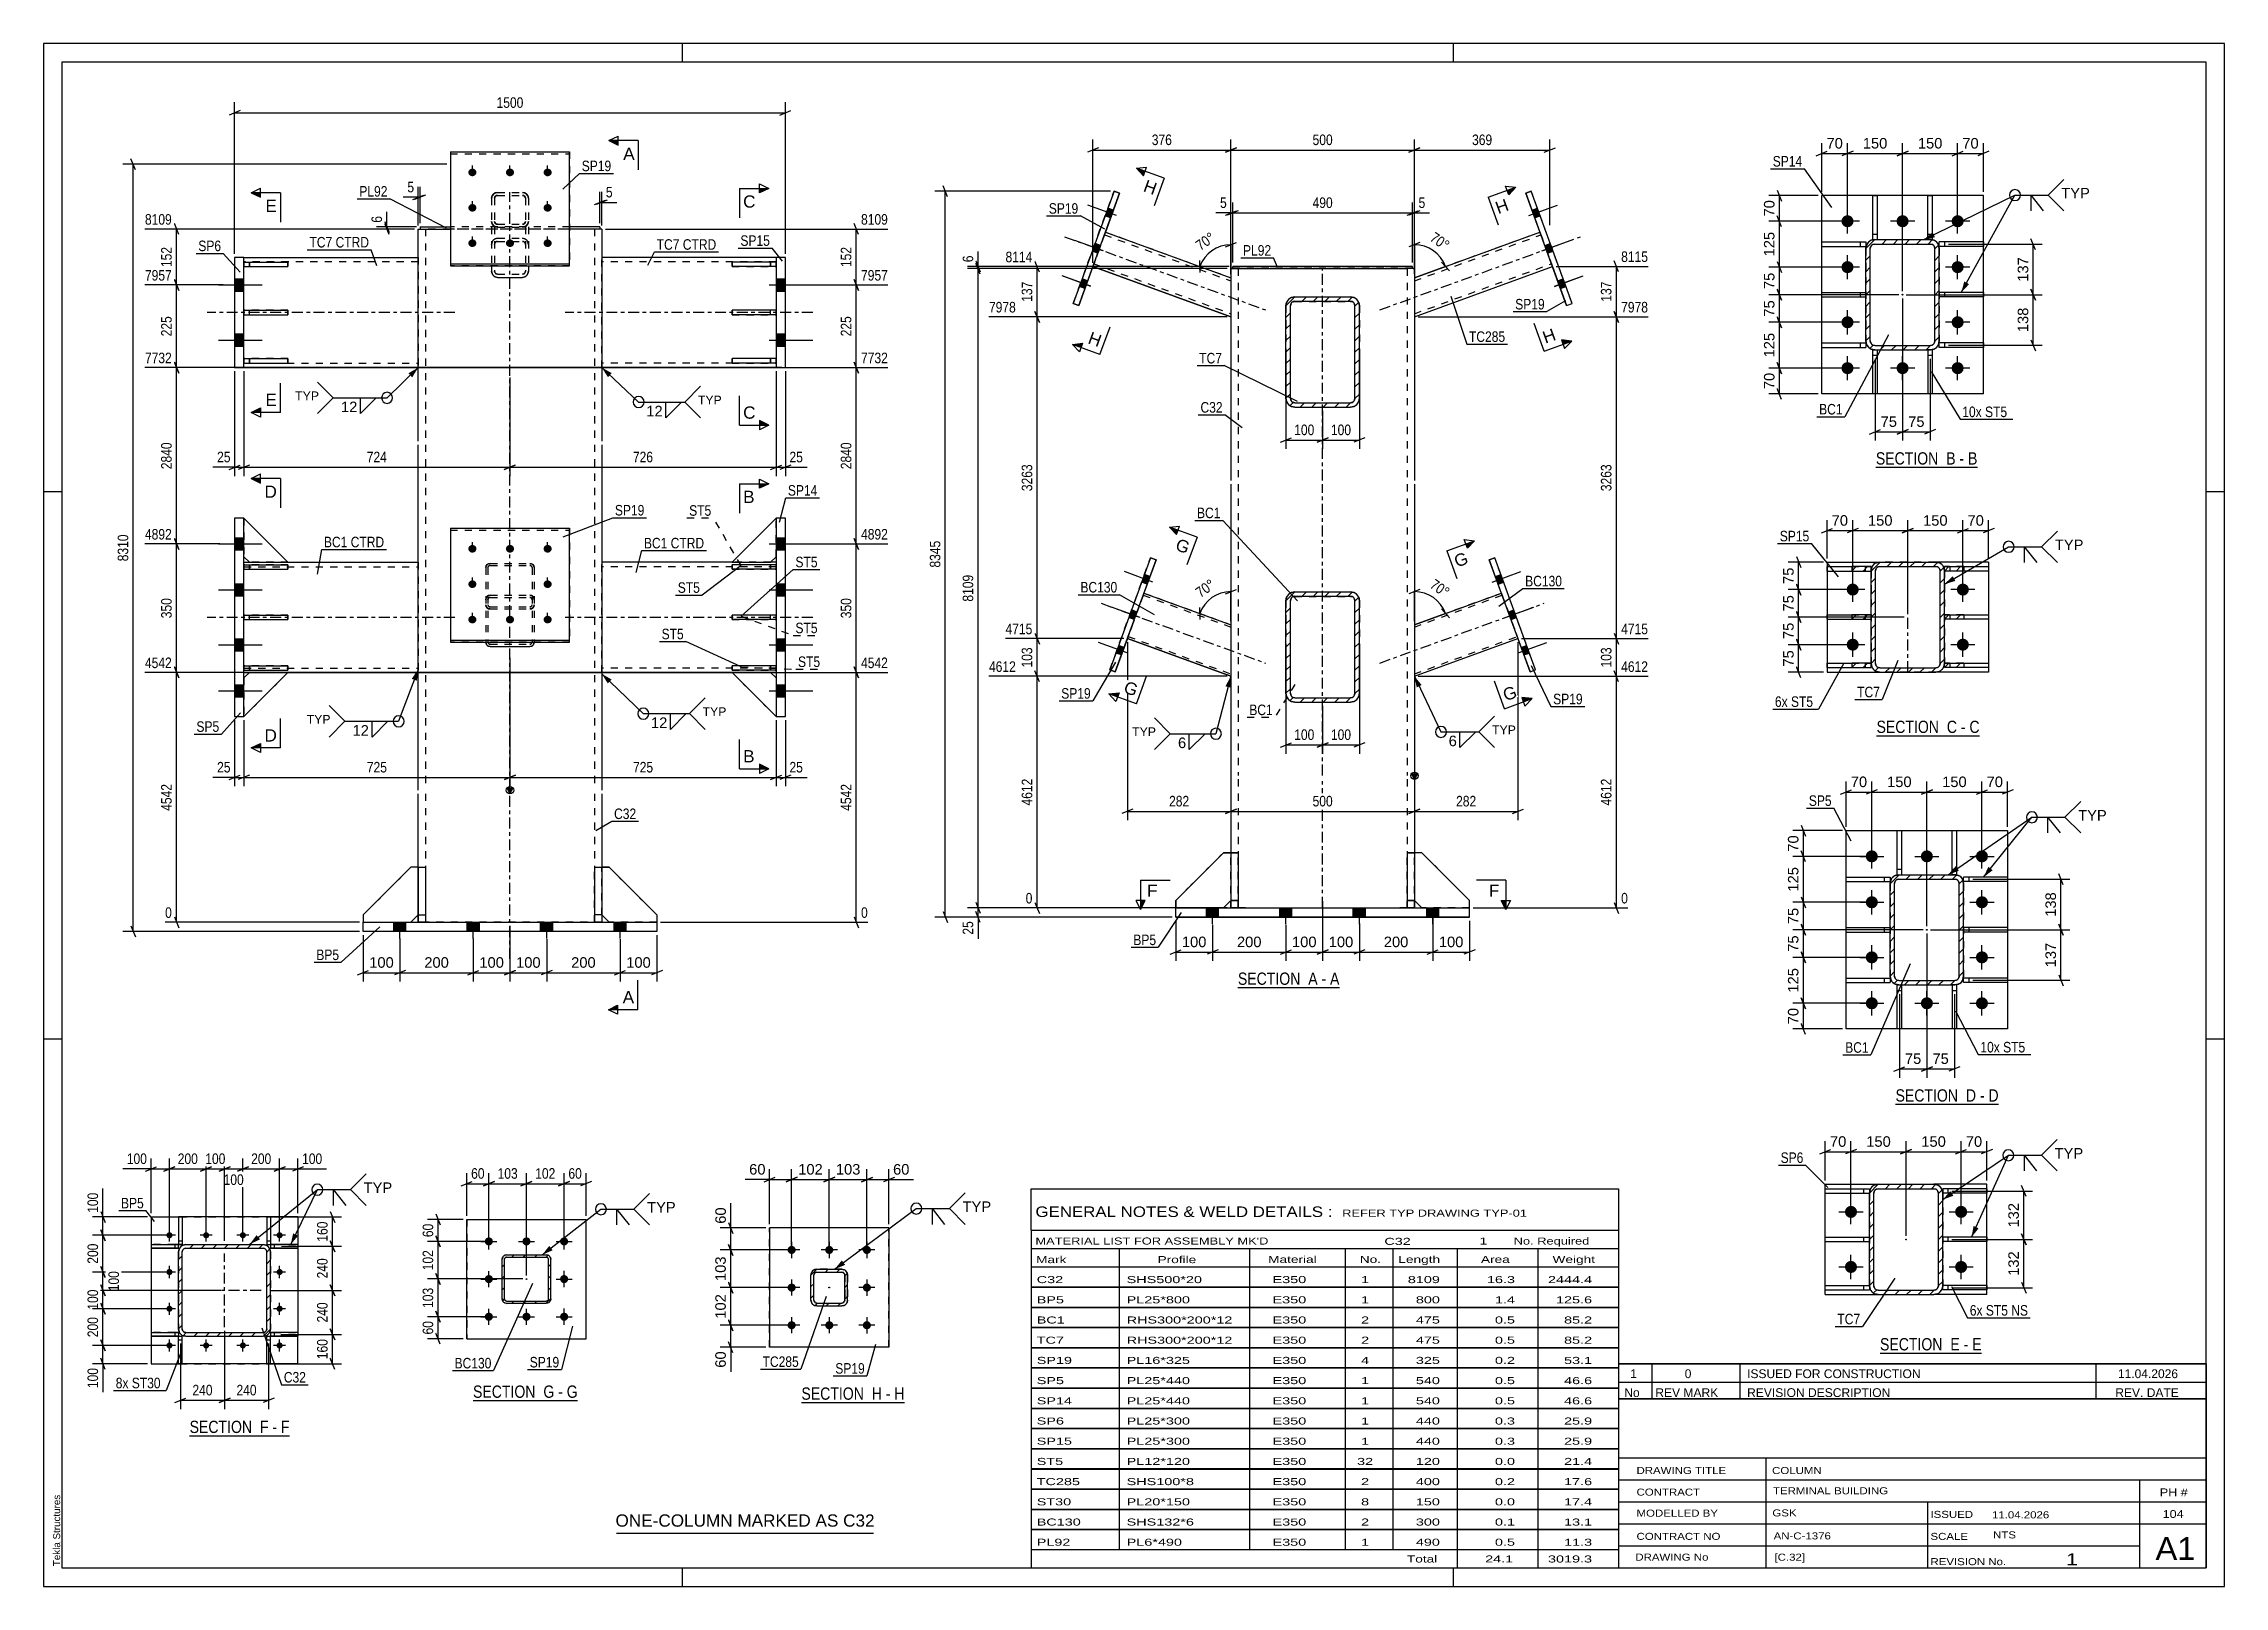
# Model space of a CAD drawing. Header units: millimetres. Extents: x -127 to 467, y -181 to 239.
import ezdxf

# ---------------------------------------------------------------- set-up
doc = ezdxf.new("R2010")
doc.units = ezdxf.units.MM
doc.linetypes.add('DXK_LINE_DOT2', pattern=[3.9198, 1.9599, -1.9599])
doc.linetypes.add('DXK_LINE_DOT3', pattern=[5.9187, 2.979, -0.9799, 0.9799, -0.9799])
doc.styles.add('Arial', font='ARIAL.TTF', dxfattribs={"height": 0.2})
doc.styles.add('Arial Narrow', font='ARIALN.TTF', dxfattribs={"height": 0.2})

# ---------------------------------------------------------------- blocks, each defined once
blk = doc.blocks.new('Unknown-339278888-18 - 13078')
at = {"color": 6, "linetype": 'Continuous'}
blk.add_line((373.17, -117.31), (400.82, -117.31), dxfattribs=at)
at = {"color": 0, "linetype": 'Continuous'}
blk.add_wipeout([(391.28, -116.56), (391.28, -113.06), (373.17, -113.06), (373.17, -116.56)], dxfattribs=at)
blk.add_wipeout([(394.88, -116.56), (394.88, -113.06), (392.33, -113.06), (392.33, -116.56)], dxfattribs=at)
at = {"color": 7, "linetype": 'Continuous', "style": 'Arial Narrow'}
blk.add_text('SECTION ', height=3.34, dxfattribs=at).set_placement((373.17, -116.56))
at = {"color": 0, "linetype": 'Continuous'}
blk.add_wipeout([(397.21, -116.56), (397.21, -113.06), (395.93, -113.06), (395.93, -116.56)], dxfattribs=at)
at = {"color": 7, "linetype": 'Continuous', "style": 'Arial Narrow'}
blk.add_text('E', height=3.34, dxfattribs=at).set_placement((392.33, -116.56))
at = {"color": 0, "linetype": 'Continuous'}
blk.add_wipeout([(400.82, -116.56), (400.82, -113.06), (398.26, -113.06), (398.26, -116.56)], dxfattribs=at)
at = {"color": 7, "linetype": 'Continuous', "style": 'Arial Narrow'}
for s, p in [('-', (395.93, -116.56)), ('E', (398.26, -116.56))]:
    blk.add_text(s, height=3.34, dxfattribs=at).set_placement(p)
blk = doc.blocks.new('Unknown-339278888-1134')
at = {"color": 5, "linetype": 'Continuous'}
for p, q in [((466.97, 239.2), (-127.03, 239.2)), ((-127.03, 239.2), (-127.03, -180.8)), ((46.97, 234.2), (46.97, 239.2)), ((256.97, 234.2), (256.97, 239.2)), ((466.97, -180.8), (466.97, 239.2)), ((461.97, 234.2), (-122.03, 234.2)), ((-122.03, 234.2), (-122.03, -175.8)), ((461.97, -175.8), (461.97, 234.2)), ((-122.03, 117.2), (-127.03, 117.2)), ((466.97, 117.2), (461.97, 117.2)), ((-122.03, -31.8), (-127.03, -31.8)), ((466.97, -31.8), (461.97, -31.8)), ((-122.03, -175.8), (461.97, -175.8)), ((46.97, -180.8), (46.97, -175.8)), ((256.97, -180.8), (256.97, -175.8)), ((-127.03, -180.8), (466.97, -180.8))]:
    blk.add_line(p, q, dxfattribs=at)
at = {"color": 174, "linetype": 'Continuous', "style": 'Arial'}
blk.add_text('Tekla Structures', height=1.9102, rotation=90, dxfattribs=at).set_placement((-122.53, -175.3))
blk = doc.blocks.new('Unknown-339278888-11 - 2778')
at = {"color": 6, "linetype": 'Continuous'}
blk.add_line((-87.26, -139.8), (-60.05, -139.8), dxfattribs=at)
at = {"color": 0, "linetype": 'Continuous'}
blk.add_wipeout([(-69.15, -139.05), (-69.15, -135.55), (-87.26, -135.55), (-87.26, -139.05)], dxfattribs=at)
blk.add_wipeout([(-65.76, -139.05), (-65.76, -135.55), (-68.1, -135.55), (-68.1, -139.05)], dxfattribs=at)
at = {"color": 7, "linetype": 'Continuous', "style": 'Arial Narrow'}
blk.add_text('SECTION ', height=3.34, dxfattribs=at).set_placement((-87.26, -139.05))
at = {"color": 0, "linetype": 'Continuous'}
blk.add_wipeout([(-63.44, -139.05), (-63.44, -135.55), (-64.71, -135.55), (-64.71, -139.05)], dxfattribs=at)
at = {"color": 7, "linetype": 'Continuous', "style": 'Arial Narrow'}
blk.add_text('F', height=3.34, dxfattribs=at).set_placement((-68.1, -139.05))
at = {"color": 0, "linetype": 'Continuous'}
blk.add_wipeout([(-60.05, -139.05), (-60.05, -135.55), (-62.39, -135.55), (-62.39, -139.05)], dxfattribs=at)
at = {"color": 7, "linetype": 'Continuous', "style": 'Arial Narrow'}
for s, p in [('F', (-62.39, -139.05)), ('-', (-64.71, -139.05))]:
    blk.add_text(s, height=3.34, dxfattribs=at).set_placement(p)
blk = doc.blocks.new('Unknown-339278888-13 - 3142')
at = {"color": 6, "linetype": 'Continuous'}
blk.add_line((-10.07, -130.21), (18.43, -130.21), dxfattribs=at)
at = {"color": 0, "linetype": 'Continuous'}
blk.add_wipeout([(8.04, -129.46), (8.04, -125.96), (-10.07, -125.96), (-10.07, -129.46)], dxfattribs=at)
blk.add_wipeout([(12.07, -129.46), (12.07, -125.96), (9.09, -125.96), (9.09, -129.46)], dxfattribs=at)
at = {"color": 7, "linetype": 'Continuous', "style": 'Arial Narrow'}
blk.add_text('SECTION ', height=3.34, dxfattribs=at).set_placement((-10.07, -129.46))
at = {"color": 0, "linetype": 'Continuous'}
blk.add_wipeout([(14.4, -129.46), (14.4, -125.96), (13.12, -125.96), (13.12, -129.46)], dxfattribs=at)
at = {"color": 7, "linetype": 'Continuous', "style": 'Arial Narrow'}
blk.add_text('G', height=3.34, dxfattribs=at).set_placement((9.09, -129.46))
at = {"color": 0, "linetype": 'Continuous'}
blk.add_wipeout([(18.43, -129.46), (18.43, -125.96), (15.45, -125.96), (15.45, -129.46)], dxfattribs=at)
at = {"color": 7, "linetype": 'Continuous', "style": 'Arial Narrow'}
for s, p in [('-', (13.12, -129.46)), ('G', (15.45, -129.46))]:
    blk.add_text(s, height=3.34, dxfattribs=at).set_placement(p)
blk = doc.blocks.new('Unknown-339278888-14 - 12090')
at = {"color": 6, "linetype": 'Continuous'}
blk.add_line((372.04, 123.86), (399.69, 123.86), dxfattribs=at)
at = {"color": 0, "linetype": 'Continuous'}
blk.add_wipeout([(390.15, 124.61), (390.15, 128.11), (372.04, 128.11), (372.04, 124.61)], dxfattribs=at)
blk.add_wipeout([(393.75, 124.61), (393.75, 128.11), (391.2, 128.11), (391.2, 124.61)], dxfattribs=at)
at = {"color": 7, "linetype": 'Continuous', "style": 'Arial Narrow'}
blk.add_text('SECTION ', height=3.34, dxfattribs=at).set_placement((372.04, 124.61))
at = {"color": 0, "linetype": 'Continuous'}
blk.add_wipeout([(396.08, 124.61), (396.08, 128.11), (394.8, 128.11), (394.8, 124.61)], dxfattribs=at)
at = {"color": 7, "linetype": 'Continuous', "style": 'Arial Narrow'}
blk.add_text('B', height=3.34, dxfattribs=at).set_placement((391.2, 124.61))
at = {"color": 0, "linetype": 'Continuous'}
blk.add_wipeout([(399.69, 124.61), (399.69, 128.11), (397.13, 128.11), (397.13, 124.61)], dxfattribs=at)
at = {"color": 7, "linetype": 'Continuous', "style": 'Arial Narrow'}
for s, p in [('-', (394.8, 124.61)), ('B', (397.13, 124.61))]:
    blk.add_text(s, height=3.34, dxfattribs=at).set_placement(p)
blk = doc.blocks.new('Unknown-339278888-15 - 12399')
at = {"color": 6, "linetype": 'Continuous'}
blk.add_line((372.22, 50.78), (400.29, 50.78), dxfattribs=at)
at = {"color": 0, "linetype": 'Continuous'}
blk.add_wipeout([(390.32, 51.53), (390.32, 55.03), (372.22, 55.03), (372.22, 51.53)], dxfattribs=at)
blk.add_wipeout([(394.14, 51.53), (394.14, 55.03), (391.37, 55.03), (391.37, 51.53)], dxfattribs=at)
at = {"color": 7, "linetype": 'Continuous', "style": 'Arial Narrow'}
blk.add_text('SECTION ', height=3.34, dxfattribs=at).set_placement((372.22, 51.53))
at = {"color": 0, "linetype": 'Continuous'}
blk.add_wipeout([(396.47, 51.53), (396.47, 55.03), (395.19, 55.03), (395.19, 51.53)], dxfattribs=at)
at = {"color": 7, "linetype": 'Continuous', "style": 'Arial Narrow'}
blk.add_text('C', height=3.34, dxfattribs=at).set_placement((391.37, 51.53))
at = {"color": 0, "linetype": 'Continuous'}
blk.add_wipeout([(400.29, 51.53), (400.29, 55.03), (397.52, 55.03), (397.52, 51.53)], dxfattribs=at)
at = {"color": 7, "linetype": 'Continuous', "style": 'Arial Narrow'}
for s, p in [('C', (397.52, 51.53)), ('-', (395.19, 51.53))]:
    blk.add_text(s, height=3.34, dxfattribs=at).set_placement(p)
blk = doc.blocks.new('Unknown-339278888-16 - 12684')
at = {"color": 6, "linetype": 'Continuous'}
blk.add_line((377.4, -49.57), (405.47, -49.57), dxfattribs=at)
at = {"color": 0, "linetype": 'Continuous'}
blk.add_wipeout([(395.51, -48.82), (395.51, -45.32), (377.4, -45.32), (377.4, -48.82)], dxfattribs=at)
blk.add_wipeout([(399.33, -48.82), (399.33, -45.32), (396.56, -45.32), (396.56, -48.82)], dxfattribs=at)
at = {"color": 7, "linetype": 'Continuous', "style": 'Arial Narrow'}
blk.add_text('SECTION ', height=3.34, dxfattribs=at).set_placement((377.4, -48.82))
at = {"color": 0, "linetype": 'Continuous'}
blk.add_wipeout([(401.65, -48.82), (401.65, -45.32), (400.38, -45.32), (400.38, -48.82)], dxfattribs=at)
at = {"color": 7, "linetype": 'Continuous', "style": 'Arial Narrow'}
blk.add_text('D', height=3.34, dxfattribs=at).set_placement((396.56, -48.82))
at = {"color": 0, "linetype": 'Continuous'}
blk.add_wipeout([(405.47, -48.82), (405.47, -45.32), (402.7, -45.32), (402.7, -48.82)], dxfattribs=at)
at = {"color": 7, "linetype": 'Continuous', "style": 'Arial Narrow'}
for s, p in [('-', (400.38, -48.82)), ('D', (402.7, -48.82))]:
    blk.add_text(s, height=3.34, dxfattribs=at).set_placement(p)
blk = doc.blocks.new('Unknown-339278888-17 - 1250')
at = {"color": 6, "linetype": 'Continuous'}
blk.add_line((198.27, -17.78), (225.92, -17.78), dxfattribs=at)
at = {"color": 0, "linetype": 'Continuous'}
blk.add_wipeout([(216.38, -17.03), (216.38, -13.53), (198.27, -13.53), (198.27, -17.03)], dxfattribs=at)
blk.add_wipeout([(219.99, -17.03), (219.99, -13.53), (217.43, -13.53), (217.43, -17.03)], dxfattribs=at)
at = {"color": 7, "linetype": 'Continuous', "style": 'Arial Narrow'}
blk.add_text('SECTION ', height=3.34, dxfattribs=at).set_placement((198.27, -17.03))
at = {"color": 0, "linetype": 'Continuous'}
blk.add_wipeout([(222.31, -17.03), (222.31, -13.53), (221.04, -13.53), (221.04, -17.03)], dxfattribs=at)
at = {"color": 7, "linetype": 'Continuous', "style": 'Arial Narrow'}
blk.add_text('A', height=3.34, dxfattribs=at).set_placement((217.43, -17.03))
at = {"color": 0, "linetype": 'Continuous'}
blk.add_wipeout([(225.92, -17.03), (225.92, -13.53), (223.36, -13.53), (223.36, -17.03)], dxfattribs=at)
at = {"color": 7, "linetype": 'Continuous', "style": 'Arial Narrow'}
for s, p in [('-', (221.04, -17.03)), ('A', (223.36, -17.03))]:
    blk.add_text(s, height=3.34, dxfattribs=at).set_placement(p)
blk = doc.blocks.new('Unknown-339278888-19 - 14412')
at = {"color": 6, "linetype": 'Continuous'}
blk.add_line((79.38, -130.74), (107.45, -130.74), dxfattribs=at)
at = {"color": 0, "linetype": 'Continuous'}
blk.add_wipeout([(97.49, -129.99), (97.49, -126.49), (79.38, -126.49), (79.38, -129.99)], dxfattribs=at)
blk.add_wipeout([(101.31, -129.99), (101.31, -126.49), (98.54, -126.49), (98.54, -129.99)], dxfattribs=at)
at = {"color": 7, "linetype": 'Continuous', "style": 'Arial Narrow'}
blk.add_text('SECTION ', height=3.34, dxfattribs=at).set_placement((79.38, -129.99))
at = {"color": 0, "linetype": 'Continuous'}
blk.add_wipeout([(103.63, -129.99), (103.63, -126.49), (102.36, -126.49), (102.36, -129.99)], dxfattribs=at)
at = {"color": 7, "linetype": 'Continuous', "style": 'Arial Narrow'}
blk.add_text('H', height=3.34, dxfattribs=at).set_placement((98.54, -129.99))
at = {"color": 0, "linetype": 'Continuous'}
blk.add_wipeout([(107.45, -129.99), (107.45, -126.49), (104.68, -126.49), (104.68, -129.99)], dxfattribs=at)
at = {"color": 7, "linetype": 'Continuous', "style": 'Arial Narrow'}
for s, p in [('-', (102.36, -129.99)), ('H', (104.68, -129.99))]:
    blk.add_text(s, height=3.34, dxfattribs=at).set_placement(p)
blk = doc.blocks.new('Part-339278888-13087 - 13078')
at = {"color": 2, "linetype": 'Continuous'}
for p, q in [((358.26, -101.35), (358.26, -71.35)), ((358.26, -71.35), (372.66, -71.35)), ((402.26, -71.35), (387.86, -71.35)), ((402.26, -101.35), (402.26, -71.35)), ((358.26, -101.35), (372.66, -101.35)), ((402.26, -101.35), (387.86, -101.35))]:
    blk.add_line(p, q, dxfattribs=at)
at = {"color": 7, "linetype": 'DXK_LINE_DOT2'}
for p, q in [((372.66, -71.35), (387.86, -71.35)), ((372.66, -101.35), (387.86, -101.35))]:
    blk.add_line(p, q, dxfattribs=at)
blk = doc.blocks.new('Part-339278888-13079 - 13078')
at = {"linetype": 'Continuous'}
h = blk.add_hatch(dxfattribs=at)
h.set_pattern_fill('', scale=0.7, style=0, pattern_type=0)
h.set_pattern_definition([(45, (390.073, -72.8287), (-1.57154, 1.57154), [])])
h.paths.add_polyline_path([(390.26, -73.75), (390.07, -72.83), (389.55, -72.05), (388.77, -71.53), (387.86, -71.35), (372.66, -71.35), (371.74, -71.53), (370.96, -72.05), (370.44, -72.83), (370.26, -73.75), (370.26, -98.95), (370.44, -99.87), (370.96, -100.64), (371.74, -101.16), (372.66, -101.35), (387.86, -101.35), (388.77, -101.16), (389.55, -100.64), (390.07, -99.87), (390.26, -98.95)])
h.paths.add_polyline_path([(388.96, -99.41), (388.7, -99.8), (388.31, -100.06), (387.86, -100.15), (372.66, -100.15), (372.2, -100.06), (371.81, -99.8), (371.55, -99.41), (371.46, -98.95), (371.46, -73.75), (371.55, -73.29), (371.81, -72.9), (372.2, -72.64), (372.66, -72.55), (387.86, -72.55), (388.31, -72.64), (388.7, -72.9), (388.96, -73.29), (389.06, -73.75), (389.06, -98.95)])
blk.add_hatch(color=246, dxfattribs=at).paths.add_polyline_path([(380.26, -86.45, -1), (380.26, -86.25, -1)])
at = {"color": 7, "linetype": 'DXK_LINE_DOT2'}
for p, q in [((370.26, -73.75), (370.44, -72.83)), ((370.26, -73.75), (370.26, -98.95)), ((371.55, -73.29), (371.46, -73.75)), ((371.46, -98.95), (371.46, -73.75)), ((371.74, -71.53), (372.66, -71.35)), ((372.66, -72.55), (372.2, -72.64)), ((372.66, -71.35), (387.86, -71.35)), ((372.66, -72.55), (387.86, -72.55)), ((387.86, -71.35), (388.77, -71.53)), ((388.31, -72.64), (387.86, -72.55)), ((389.06, -73.75), (388.96, -73.29)), ((389.06, -98.95), (389.06, -73.75)), ((390.07, -72.83), (390.26, -73.75)), ((390.26, -73.75), (390.26, -98.95)), ((370.44, -99.87), (370.26, -98.95)), ((371.46, -98.95), (371.55, -99.41)), ((372.2, -100.06), (372.66, -100.15)), ((372.66, -100.15), (387.86, -100.15)), ((387.86, -100.15), (388.31, -100.06)), ((388.96, -99.41), (389.06, -98.95)), ((390.26, -98.95), (390.07, -99.87)), ((372.66, -101.35), (371.74, -101.16)), ((372.66, -101.35), (387.86, -101.35)), ((388.77, -101.16), (387.86, -101.35))]:
    blk.add_line(p, q, dxfattribs=at)
at = {"color": 2, "linetype": 'Continuous'}
for p, q in [((370.44, -72.83), (370.26, -73.75)), ((370.26, -98.95), (370.26, -73.75)), ((371.46, -73.75), (371.55, -73.29)), ((371.46, -98.95), (371.46, -73.75)), ((372.66, -71.35), (371.74, -71.53)), ((372.2, -72.64), (372.66, -72.55)), ((372.66, -71.35), (387.86, -71.35)), ((372.66, -72.55), (387.86, -72.55)), ((388.77, -71.53), (387.86, -71.35)), ((387.86, -72.55), (388.31, -72.64)), ((388.96, -73.29), (389.06, -73.75)), ((389.06, -98.95), (389.06, -73.75)), ((390.26, -73.75), (390.07, -72.83)), ((390.26, -98.95), (390.26, -73.75)), ((370.26, -98.95), (370.44, -99.87)), ((371.55, -99.41), (371.46, -98.95)), ((372.66, -100.15), (372.2, -100.06)), ((372.66, -100.15), (387.86, -100.15)), ((388.31, -100.06), (387.86, -100.15)), ((389.06, -98.95), (388.96, -99.41)), ((390.07, -99.87), (390.26, -98.95)), ((371.74, -101.16), (372.66, -101.35)), ((372.66, -101.35), (387.86, -101.35)), ((387.86, -101.35), (388.77, -101.16))]:
    blk.add_line(p, q, dxfattribs=at)
at = {"color": 7, "linetype": 'DXK_LINE_DOT3'}
blk.add_line((380.26, -86.35), (380.26, -86.35), dxfattribs=at)
at = {"color": 246, "linetype": 'DXK_LINE_DOT2'}
blk.add_line((380.26, -86.35), (380.26, -86.35), dxfattribs=at)
at = {"color": 246, "linetype": 'Continuous'}
blk.add_circle((380.26, -86.35), 0.1, dxfattribs=at)
at = {"color": 7, "linetype": 'DXK_LINE_DOT2'}
for centre, radius, start, end in [((372.66, -73.75), 2.4, 112.5, 157.5), ((372.66, -73.75), 1.2, 112.5, 157.5), ((387.86, -73.75), 1.2, 22.5, 67.5), ((387.86, -73.75), 2.4, 22.5, 67.5), ((372.66, -98.95), 2.4, 202.5, 247.5), ((372.66, -98.95), 1.2, 202.5, 247.5), ((387.86, -98.95), 1.2, 292.5, 337.5), ((387.86, -98.95), 2.4, 292.5, 337.5)]:
    blk.add_arc(centre, radius, start, end, dxfattribs=at)
at = {"color": 2, "linetype": 'Continuous'}
for centre, radius, start, end in [((372.66, -73.75), 2.4, 112.5, 157.5), ((372.66, -73.75), 1.2, 112.5, 157.5), ((387.86, -73.75), 1.2, 22.5, 67.5), ((387.86, -73.75), 2.4, 22.5, 67.5), ((372.66, -98.95), 2.4, 202.5, 247.5), ((372.66, -98.95), 1.2, 202.5, 247.5), ((387.86, -98.95), 1.2, 292.5, 337.5), ((387.86, -98.95), 2.4, 292.5, 337.5)]:
    blk.add_arc(centre, radius, start, end, dxfattribs=at)
blk = doc.blocks.new('Part-339278888-13088 - 13078')
at = {"color": 2, "linetype": 'Continuous'}
for p, q in [((402.26, -85.75), (390.26, -85.75)), ((402.26, -86.95), (390.26, -86.95)), ((402.26, -85.75), (402.26, -86.95))]:
    blk.add_line(p, q, dxfattribs=at)
at = {"color": 7, "linetype": 'DXK_LINE_DOT2'}
for p, q in [((390.26, -85.75), (390.26, -86.95)), ((391.76, -86.95), (391.76, -85.75))]:
    blk.add_line(p, q, dxfattribs=at)
blk = doc.blocks.new('Part-339278888-13089 - 13078')
at = {"color": 2, "linetype": 'Continuous'}
for p, q in [((402.26, -72.6), (390.26, -72.6)), ((390.26, -72.6), (390.26, -73.75)), ((402.26, -73.8), (390.26, -73.8)), ((402.26, -72.6), (402.26, -73.8))]:
    blk.add_line(p, q, dxfattribs=at)
at = {"color": 7, "linetype": 'DXK_LINE_DOT2'}
for p, q in [((390.26, -73.75), (390.26, -73.8)), ((391.76, -73.8), (391.76, -72.6))]:
    blk.add_line(p, q, dxfattribs=at)
blk = doc.blocks.new('Part-339278888-13090 - 13078')
at = {"color": 2, "linetype": 'Continuous'}
for p, q in [((402.26, -98.9), (390.26, -98.9)), ((390.26, -100.1), (390.26, -98.95)), ((402.26, -100.1), (390.26, -100.1)), ((402.26, -98.9), (402.26, -100.1))]:
    blk.add_line(p, q, dxfattribs=at)
at = {"color": 7, "linetype": 'DXK_LINE_DOT2'}
for p, q in [((390.26, -98.95), (390.26, -98.9)), ((390.26, -98.9), (390.26, -98.95)), ((391.76, -100.1), (391.76, -98.9))]:
    blk.add_line(p, q, dxfattribs=at)
blk = doc.blocks.new('Part-339278888-13091 - 13078')
at = {"color": 2, "linetype": 'Continuous'}
for p, q in [((358.26, -86.95), (358.26, -85.75)), ((358.26, -85.75), (370.26, -85.75)), ((358.26, -86.95), (370.26, -86.95))]:
    blk.add_line(p, q, dxfattribs=at)
at = {"color": 7, "linetype": 'DXK_LINE_DOT2'}
for p, q in [((368.76, -86.95), (368.76, -85.75)), ((370.26, -85.75), (370.26, -86.95))]:
    blk.add_line(p, q, dxfattribs=at)
blk = doc.blocks.new('Part-339278888-13092 - 13078')
at = {"color": 2, "linetype": 'Continuous'}
for p, q in [((358.26, -73.8), (358.26, -72.6)), ((358.26, -72.6), (370.26, -72.6)), ((358.26, -73.8), (370.26, -73.8)), ((370.26, -72.6), (370.26, -73.75))]:
    blk.add_line(p, q, dxfattribs=at)
at = {"color": 7, "linetype": 'DXK_LINE_DOT2'}
for p, q in [((368.76, -73.8), (368.76, -72.6)), ((370.26, -73.75), (370.26, -73.8))]:
    blk.add_line(p, q, dxfattribs=at)
blk = doc.blocks.new('Part-339278888-13093 - 13078')
at = {"color": 2, "linetype": 'Continuous'}
for p, q in [((358.26, -100.1), (358.26, -98.9)), ((358.26, -98.9), (370.26, -98.9)), ((358.26, -100.1), (370.26, -100.1)), ((370.26, -98.95), (370.26, -100.1))]:
    blk.add_line(p, q, dxfattribs=at)
at = {"color": 7, "linetype": 'DXK_LINE_DOT2'}
for p, q in [((368.76, -100.1), (368.76, -98.9)), ((370.26, -98.95), (370.26, -98.9)), ((370.26, -98.9), (370.26, -98.95))]:
    blk.add_line(p, q, dxfattribs=at)
blk = doc.blocks.new('Bolt-339278888-13134 - 13078')
at = {"linetype": 'Continuous'}
for points in [[(363.61, -78.85, -1), (366.91, -78.85, -1)], [(393.61, -78.85, -1), (396.91, -78.85, -1)], [(363.61, -93.85, -1), (366.91, -93.85, -1)], [(393.61, -93.85, -1), (396.91, -93.85, -1)]]:
    blk.add_hatch(color=1, dxfattribs=at).paths.add_polyline_path(points)
at = {"color": 1, "linetype": 'Continuous'}
for p, q in [((365.26, -82.15), (365.26, -75.55)), ((395.26, -82.15), (395.26, -75.55)), ((361.96, -78.85), (368.56, -78.85)), ((391.96, -78.85), (398.56, -78.85)), ((361.96, -93.85), (368.56, -93.85)), ((365.26, -97.15), (365.26, -90.55)), ((391.96, -93.85), (398.56, -93.85)), ((395.26, -97.15), (395.26, -90.55))]:
    blk.add_line(p, q, dxfattribs=at)
blk = doc.blocks.new('Part-339278888-2862 - 2778')
at = {"color": 2, "linetype": 'Continuous'}
for p, q in [((-66.26, -80.22), (-66.26, -87.72)), ((-65.26, -80.22), (-66.26, -80.22)), ((-65.26, -80.22), (-65.26, -87.72)), ((-66.26, -86.72), (-65.26, -86.72)), ((-66.26, -87.72), (-65.26, -87.72)), ((-66.26, -87.72), (-65.26, -87.72))]:
    blk.add_line(p, q, dxfattribs=at)
at = {"color": 7, "linetype": 'DXK_LINE_DOT2'}
for p, q in [((-66.26, -80.22), (-65.26, -80.22)), ((-66.26, -86.72), (-65.26, -86.72)), ((-65.26, -87.72), (-65.26, -87.72))]:
    blk.add_line(p, q, dxfattribs=at)
blk = doc.blocks.new('Part-339278888-2847 - 2778')
at = {"color": 2, "linetype": 'Continuous'}
for p, q in [((-97.76, -111.72), (-97.76, -111.72)), ((-97.76, -111.72), (-91.26, -111.72)), ((-97.76, -111.72), (-97.76, -112.72)), ((-97.76, -112.72), (-91.26, -112.72)), ((-91.26, -112.72), (-97.76, -112.72)), ((-91.26, -111.72), (-90.26, -111.72)), ((-91.26, -111.72), (-91.26, -112.72)), ((-91.26, -112.72), (-90.26, -112.72)), ((-90.26, -112.72), (-91.26, -112.72)), ((-90.26, -111.72), (-90.26, -112.72))]:
    blk.add_line(p, q, dxfattribs=at)
at = {"color": 7, "linetype": 'DXK_LINE_DOT2'}
for p, q in [((-91.26, -111.72), (-97.76, -111.72)), ((-90.26, -111.72), (-91.26, -111.72)), ((-91.26, -112.72), (-91.26, -112.72)), ((-90.26, -111.72), (-90.26, -111.72)), ((-90.26, -112.72), (-90.26, -112.72)), ((-90.26, -112.72), (-90.26, -112.72))]:
    blk.add_line(p, q, dxfattribs=at)
blk = doc.blocks.new('Part-339278888-2867 - 2778')
at = {"color": 2, "linetype": 'Continuous'}
for p, q in [((-90.26, -80.22), (-90.26, -87.72)), ((-89.26, -80.22), (-90.26, -80.22)), ((-89.26, -80.22), (-89.26, -87.72)), ((-90.26, -86.72), (-89.26, -86.72)), ((-89.26, -87.72), (-90.26, -87.72)), ((-90.26, -87.72), (-89.26, -87.72))]:
    blk.add_line(p, q, dxfattribs=at)
at = {"color": 7, "linetype": 'DXK_LINE_DOT2'}
for p, q in [((-90.26, -80.22), (-89.26, -80.22)), ((-90.26, -86.72), (-89.26, -86.72)), ((-90.26, -87.72), (-90.26, -87.72))]:
    blk.add_line(p, q, dxfattribs=at)
blk = doc.blocks.new('Part-339278888-2788 - 2778')
at = {"color": 2, "linetype": 'Continuous'}
for p, q in [((-97.76, -80.22), (-90.26, -80.22)), ((-97.76, -80.22), (-97.76, -80.22)), ((-97.76, -80.22), (-97.76, -87.72)), ((-66.26, -80.22), (-89.26, -80.22)), ((-57.76, -80.22), (-65.26, -80.22)), ((-57.76, -80.22), (-57.76, -80.22)), ((-57.76, -80.22), (-57.76, -87.72)), ((-97.76, -88.72), (-97.76, -111.72)), ((-57.76, -88.72), (-57.76, -111.72)), ((-97.76, -112.72), (-97.76, -120.22)), ((-57.76, -120.22), (-57.76, -112.72)), ((-97.76, -120.22), (-90.26, -120.22)), ((-66.26, -120.22), (-89.26, -120.22)), ((-57.76, -120.22), (-65.26, -120.22))]:
    blk.add_line(p, q, dxfattribs=at)
at = {"color": 7, "linetype": 'DXK_LINE_DOT2'}
for p, q in [((-97.76, -80.22), (-57.76, -80.22)), ((-90.26, -80.22), (-89.26, -80.22)), ((-65.26, -80.22), (-66.26, -80.22)), ((-97.76, -87.72), (-97.76, -88.72)), ((-57.76, -87.72), (-57.76, -88.72)), ((-97.76, -111.72), (-97.76, -112.72)), ((-57.76, -111.72), (-57.76, -112.72)), ((-97.76, -120.22), (-57.76, -120.22)), ((-90.26, -120.22), (-89.26, -120.22)), ((-65.26, -120.22), (-66.26, -120.22))]:
    blk.add_line(p, q, dxfattribs=at)
blk = doc.blocks.new('Part-339278888-2842 - 2778')
at = {"color": 2, "linetype": 'Continuous'}
for p, q in [((-97.76, -87.72), (-97.76, -87.72)), ((-97.76, -87.72), (-91.26, -87.72)), ((-97.76, -87.72), (-97.76, -88.72)), ((-97.76, -88.72), (-91.26, -88.72)), ((-91.26, -88.72), (-97.76, -88.72)), ((-91.26, -87.72), (-90.26, -87.72)), ((-91.26, -87.72), (-91.26, -88.72)), ((-91.26, -88.72), (-90.26, -88.72)), ((-90.26, -88.72), (-91.26, -88.72)), ((-90.26, -88.72), (-90.26, -87.72)), ((-90.26, -88.72), (-90.26, -88.72))]:
    blk.add_line(p, q, dxfattribs=at)
at = {"color": 7, "linetype": 'DXK_LINE_DOT2'}
for p, q in [((-91.26, -87.72), (-97.76, -87.72)), ((-90.26, -87.72), (-91.26, -87.72)), ((-91.26, -88.72), (-91.26, -88.72)), ((-90.26, -87.72), (-90.26, -87.72))]:
    blk.add_line(p, q, dxfattribs=at)
blk = doc.blocks.new('Part-339278888-2852 - 2778')
at = {"color": 2, "linetype": 'Continuous'}
for p, q in [((-64.26, -87.72), (-65.26, -87.72)), ((-65.26, -87.72), (-65.26, -88.72)), ((-65.26, -88.72), (-64.26, -88.72)), ((-64.26, -88.72), (-65.26, -88.72)), ((-65.26, -88.72), (-65.26, -88.72)), ((-65.26, -88.72), (-65.26, -88.72)), ((-64.26, -87.72), (-64.26, -88.72)), ((-57.76, -87.72), (-64.26, -87.72)), ((-64.26, -88.72), (-57.76, -88.72)), ((-57.76, -88.72), (-64.26, -88.72)), ((-57.76, -87.72), (-57.76, -88.72)), ((-57.76, -88.72), (-57.76, -88.72))]:
    blk.add_line(p, q, dxfattribs=at)
at = {"color": 7, "linetype": 'DXK_LINE_DOT2'}
for p, q in [((-65.26, -87.72), (-64.26, -87.72)), ((-64.26, -87.72), (-57.76, -87.72)), ((-64.26, -88.72), (-64.26, -88.72)), ((-57.76, -88.72), (-57.76, -88.72))]:
    blk.add_line(p, q, dxfattribs=at)
blk = doc.blocks.new('Part-339278888-2857 - 2778')
at = {"color": 2, "linetype": 'Continuous'}
for p, q in [((-64.26, -111.72), (-65.26, -111.72)), ((-65.26, -111.72), (-65.26, -112.72)), ((-65.26, -112.72), (-64.26, -112.72)), ((-64.26, -112.72), (-65.26, -112.72)), ((-64.26, -111.72), (-64.26, -112.72)), ((-57.76, -111.72), (-64.26, -111.72)), ((-64.26, -112.72), (-57.76, -112.72)), ((-57.76, -112.72), (-64.26, -112.72)), ((-57.76, -111.72), (-57.76, -112.72)), ((-57.76, -112.72), (-57.76, -112.72))]:
    blk.add_line(p, q, dxfattribs=at)
at = {"color": 7, "linetype": 'DXK_LINE_DOT2'}
for p, q in [((-65.26, -111.72), (-64.26, -111.72)), ((-65.26, -112.72), (-65.26, -112.72)), ((-65.26, -112.72), (-65.26, -112.72)), ((-64.26, -111.72), (-57.76, -111.72)), ((-64.26, -112.72), (-64.26, -112.72)), ((-57.76, -112.72), (-57.76, -112.72))]:
    blk.add_line(p, q, dxfattribs=at)
blk = doc.blocks.new('Part-339278888-2872 - 2778')
at = {"color": 2, "linetype": 'Continuous'}
for p, q in [((-66.26, -112.72), (-65.26, -112.72)), ((-66.26, -120.22), (-66.26, -112.72)), ((-65.26, -120.22), (-65.26, -112.72)), ((-66.26, -113.72), (-65.26, -113.72)), ((-66.26, -120.22), (-65.26, -120.22))]:
    blk.add_line(p, q, dxfattribs=at)
at = {"color": 7, "linetype": 'DXK_LINE_DOT2'}
for p, q in [((-66.26, -112.72), (-65.26, -112.72)), ((-66.26, -113.72), (-65.26, -113.72)), ((-65.26, -120.22), (-66.26, -120.22))]:
    blk.add_line(p, q, dxfattribs=at)
blk = doc.blocks.new('Part-339278888-2877 - 2778')
at = {"color": 2, "linetype": 'Continuous'}
for p, q in [((-90.26, -112.72), (-89.26, -112.72)), ((-90.26, -120.22), (-90.26, -112.72)), ((-89.26, -120.22), (-89.26, -112.72)), ((-90.26, -113.72), (-89.26, -113.72)), ((-90.26, -120.22), (-89.26, -120.22))]:
    blk.add_line(p, q, dxfattribs=at)
at = {"color": 7, "linetype": 'DXK_LINE_DOT2'}
for p, q in [((-90.26, -112.72), (-89.26, -112.72)), ((-90.26, -113.72), (-89.26, -113.72)), ((-89.26, -120.22), (-90.26, -120.22))]:
    blk.add_line(p, q, dxfattribs=at)
blk = doc.blocks.new('Part-339278888-2882 - 2778')
at = {"linetype": 'Continuous'}
h = blk.add_hatch(dxfattribs=at)
h.set_pattern_fill('', scale=0.7, style=0, pattern_type=0)
h.set_pattern_definition([(45, (-65.4083, -88.9537), (-1.57154, 1.57154), [])])
h.paths.add_polyline_path([(-65.26, -89.72), (-65.41, -88.95), (-65.84, -88.3), (-66.49, -87.87), (-67.26, -87.72), (-88.26, -87.72), (-89.02, -87.87), (-89.67, -88.3), (-90.1, -88.95), (-90.26, -89.72), (-90.26, -110.72), (-90.1, -111.48), (-89.67, -112.13), (-89.02, -112.57), (-88.26, -112.72), (-67.26, -112.72), (-66.49, -112.57), (-65.84, -112.13), (-65.41, -111.48), (-65.26, -110.72)])
h.paths.add_polyline_path([(-66.33, -111.1), (-66.55, -111.43), (-66.87, -111.64), (-67.26, -111.72), (-88.26, -111.72), (-88.64, -111.64), (-88.96, -111.43), (-89.18, -111.1), (-89.26, -110.72), (-89.26, -89.72), (-89.18, -89.34), (-88.96, -89.01), (-88.64, -88.8), (-88.26, -88.72), (-67.26, -88.72), (-66.87, -88.8), (-66.55, -89.01), (-66.33, -89.34), (-66.26, -89.72), (-66.26, -110.72)])
at = {"color": 2, "linetype": 'Continuous'}
for p, q in [((-90.1, -88.95), (-90.26, -89.72)), ((-88.26, -87.72), (-89.02, -87.87)), ((-88.26, -88.72), (-88.64, -88.8)), ((-88.64, -88.8), (-88.26, -88.72)), ((-88.26, -87.72), (-67.26, -87.72)), ((-88.26, -88.72), (-88.26, -88.72)), ((-88.26, -88.72), (-67.26, -88.72)), ((-88.26, -88.72), (-67.26, -88.72)), ((-66.49, -87.87), (-67.26, -87.72)), ((-67.26, -88.72), (-67.26, -88.72)), ((-66.87, -88.8), (-67.26, -88.72)), ((-67.26, -88.72), (-66.87, -88.8)), ((-65.26, -89.72), (-65.41, -88.95)), ((-90.26, -110.72), (-90.26, -89.72)), ((-89.26, -89.72), (-89.18, -89.34)), ((-89.26, -110.72), (-89.26, -89.72)), ((-66.33, -89.34), (-66.26, -89.72)), ((-66.26, -110.72), (-66.26, -89.72)), ((-65.26, -110.72), (-65.26, -89.72)), ((-90.26, -110.72), (-90.1, -111.48)), ((-90.1, -111.49), (-90.1, -111.48)), ((-90.1, -111.49), (-90.1, -111.48)), ((-89.18, -111.1), (-89.26, -110.72)), ((-88.26, -112.72), (-89.02, -112.57)), ((-89.02, -112.57), (-88.26, -112.72)), ((-88.26, -111.72), (-88.64, -111.64)), ((-88.26, -111.72), (-67.26, -111.72)), ((-88.26, -112.72), (-67.26, -112.72)), ((-88.26, -112.72), (-88.26, -112.72)), ((-88.26, -112.72), (-67.26, -112.72)), ((-66.87, -111.64), (-67.26, -111.72)), ((-66.49, -112.57), (-67.26, -112.72)), ((-67.26, -112.72), (-66.49, -112.57)), ((-67.26, -112.72), (-67.26, -112.72)), ((-66.26, -110.72), (-66.33, -111.1)), ((-65.41, -111.48), (-65.26, -110.72)), ((-65.41, -111.48), (-65.41, -111.49)), ((-65.41, -111.48), (-65.41, -111.49))]:
    blk.add_line(p, q, dxfattribs=at)
at = {"color": 7, "linetype": 'DXK_LINE_DOT2'}
for p, q in [((-90.26, -89.72), (-90.1, -88.96)), ((-89.02, -87.87), (-88.26, -87.72)), ((-88.26, -87.72), (-67.26, -87.72)), ((-88.26, -87.72), (-88.26, -87.72)), ((-67.26, -87.72), (-67.26, -87.72)), ((-67.26, -87.72), (-66.49, -87.87)), ((-65.41, -88.96), (-65.26, -89.72)), ((-90.26, -89.72), (-90.26, -110.72)), ((-89.18, -89.34), (-89.26, -89.72)), ((-89.26, -89.72), (-89.26, -89.72)), ((-89.26, -110.72), (-89.26, -89.72)), ((-89.18, -89.34), (-89.18, -89.34)), ((-66.33, -89.34), (-66.33, -89.34)), ((-66.26, -89.72), (-66.33, -89.34)), ((-66.26, -89.72), (-66.26, -89.72)), ((-66.26, -110.72), (-66.26, -89.72)), ((-65.26, -89.72), (-65.26, -110.72)), ((-90.1, -111.48), (-90.26, -110.72)), ((-89.26, -110.72), (-89.26, -110.72)), ((-89.26, -110.72), (-89.18, -111.1)), ((-88.64, -111.64), (-88.26, -111.72)), ((-88.26, -111.72), (-88.26, -111.72)), ((-88.26, -111.72), (-67.26, -111.72)), ((-67.26, -111.72), (-66.87, -111.64)), ((-67.26, -111.72), (-67.26, -111.72)), ((-66.33, -111.1), (-66.26, -110.72)), ((-66.26, -110.72), (-66.26, -110.72)), ((-65.26, -110.72), (-65.41, -111.48))]:
    blk.add_line(p, q, dxfattribs=at)
at = {"color": 7, "linetype": 'DXK_LINE_DOT3'}
for p, q in [((-77.76, -110.22), (-77.76, -90.22)), ((-67.76, -100.22), (-87.76, -100.22))]:
    blk.add_line(p, q, dxfattribs=at)
at = {"color": 7, "linetype": 'DXK_LINE_DOT2'}
for centre, radius, start, end in [((-88.26, -89.72), 2, 112.5, 157.5), ((-67.26, -89.72), 2, 22.5, 67.5), ((-88.26, -110.72), 1, 202.5, 247.5), ((-67.26, -110.72), 1, 292.5, 337.5)]:
    blk.add_arc(centre, radius, start, end, dxfattribs=at)
at = {"color": 2, "linetype": 'Continuous'}
for centre, radius, start, end in [((-88.26, -89.72), 2, 112.5, 157.5), ((-88.26, -89.72), 1, 112.5, 157.5), ((-88.26, -89.72), 1, 112.5, 157.5), ((-67.26, -89.72), 1, 22.5, 67.5), ((-67.26, -89.72), 1, 22.5, 67.5), ((-67.26, -89.72), 2, 22.5, 67.5), ((-88.26, -110.72), 2, 202.5, 247.5), ((-88.26, -110.72), 2, 202.5, 247.5), ((-88.26, -110.72), 1, 202.5, 247.5), ((-67.26, -110.72), 1, 292.5, 337.5), ((-67.26, -110.72), 2, 292.5, 337.5), ((-67.26, -110.72), 2, 292.5, 337.5)]:
    blk.add_arc(centre, radius, start, end, dxfattribs=at)
blk = doc.blocks.new('Bolt-339278888-2883 - 2778')
at = {"linetype": 'Continuous'}
for points in [[(-92.76, -86.05), (-92.93, -86.03), (-93.09, -85.97), (-93.24, -85.89), (-93.37, -85.77), (-93.47, -85.63), (-93.54, -85.48), (-93.58, -85.31), (-93.58, -85.13), (-93.54, -84.97), (-93.47, -84.81), (-93.37, -84.67), (-93.24, -84.55), (-93.09, -84.47), (-92.93, -84.41), (-92.76, -84.4), (-92.58, -84.41), (-92.42, -84.47), (-92.27, -84.55), (-92.14, -84.67), (-92.04, -84.81), (-91.97, -84.97), (-91.94, -85.13), (-91.94, -85.31), (-91.97, -85.48), (-92.04, -85.63), (-92.14, -85.77), (-92.27, -85.89), (-92.42, -85.97), (-92.58, -86.03)], [(-82.76, -86.05), (-82.93, -86.03), (-83.09, -85.97), (-83.24, -85.89), (-83.37, -85.77), (-83.47, -85.63), (-83.54, -85.48), (-83.58, -85.31), (-83.58, -85.13), (-83.54, -84.97), (-83.47, -84.81), (-83.37, -84.67), (-83.24, -84.55), (-83.09, -84.47), (-82.93, -84.41), (-82.76, -84.4), (-82.58, -84.41), (-82.42, -84.47), (-82.27, -84.55), (-82.14, -84.67), (-82.04, -84.81), (-81.97, -84.97), (-81.94, -85.13), (-81.94, -85.31), (-81.97, -85.48), (-82.04, -85.63), (-82.14, -85.77), (-82.27, -85.89), (-82.42, -85.97), (-82.58, -86.03)], [(-72.76, -86.05), (-72.93, -86.03), (-73.09, -85.97), (-73.24, -85.89), (-73.37, -85.77), (-73.47, -85.63), (-73.54, -85.48), (-73.58, -85.31), (-73.58, -85.13), (-73.54, -84.97), (-73.47, -84.81), (-73.37, -84.67), (-73.24, -84.55), (-73.09, -84.47), (-72.93, -84.41), (-72.76, -84.4), (-72.58, -84.41), (-72.42, -84.47), (-72.27, -84.55), (-72.14, -84.67), (-72.04, -84.81), (-71.97, -84.97), (-71.94, -85.13), (-71.94, -85.31), (-71.97, -85.48), (-72.04, -85.63), (-72.14, -85.77), (-72.27, -85.89), (-72.42, -85.97), (-72.58, -86.03)], [(-62.76, -86.05), (-62.93, -86.03), (-63.09, -85.97), (-63.24, -85.89), (-63.37, -85.77), (-63.47, -85.63), (-63.54, -85.48), (-63.58, -85.31), (-63.58, -85.13), (-63.54, -84.97), (-63.47, -84.81), (-63.37, -84.67), (-63.24, -84.55), (-63.09, -84.47), (-62.93, -84.41), (-62.76, -84.4), (-62.58, -84.41), (-62.42, -84.47), (-62.27, -84.55), (-62.14, -84.67), (-62.04, -84.81), (-61.97, -84.97), (-61.94, -85.13), (-61.94, -85.31), (-61.97, -85.48), (-62.04, -85.63), (-62.14, -85.77), (-62.27, -85.89), (-62.42, -85.97), (-62.58, -86.03)], [(-92.76, -96.05), (-92.93, -96.03), (-93.09, -95.97), (-93.24, -95.89), (-93.37, -95.77), (-93.47, -95.63), (-93.54, -95.48), (-93.58, -95.31), (-93.58, -95.13), (-93.54, -94.97), (-93.47, -94.81), (-93.37, -94.67), (-93.24, -94.55), (-93.09, -94.47), (-92.93, -94.41), (-92.76, -94.4), (-92.58, -94.41), (-92.42, -94.47), (-92.27, -94.55), (-92.14, -94.67), (-92.04, -94.81), (-91.97, -94.97), (-91.94, -95.13), (-91.94, -95.31), (-91.97, -95.48), (-92.04, -95.63), (-92.14, -95.77), (-92.27, -95.89), (-92.42, -95.97), (-92.58, -96.03)], [(-62.76, -96.05), (-62.93, -96.03), (-63.09, -95.97), (-63.24, -95.89), (-63.37, -95.77), (-63.47, -95.63), (-63.54, -95.48), (-63.58, -95.31), (-63.58, -95.13), (-63.54, -94.97), (-63.47, -94.81), (-63.37, -94.67), (-63.24, -94.55), (-63.09, -94.47), (-62.93, -94.41), (-62.76, -94.4), (-62.58, -94.41), (-62.42, -94.47), (-62.27, -94.55), (-62.14, -94.67), (-62.04, -94.81), (-61.97, -94.97), (-61.94, -95.13), (-61.94, -95.31), (-61.97, -95.48), (-62.04, -95.63), (-62.14, -95.77), (-62.27, -95.89), (-62.42, -95.97), (-62.58, -96.03)], [(-92.76, -106.05), (-92.93, -106.03), (-93.09, -105.97), (-93.24, -105.89), (-93.37, -105.77), (-93.47, -105.63), (-93.54, -105.48), (-93.58, -105.31), (-93.58, -105.13), (-93.54, -104.97), (-93.47, -104.81), (-93.37, -104.67), (-93.24, -104.55), (-93.09, -104.47), (-92.93, -104.41), (-92.76, -104.4), (-92.58, -104.41), (-92.42, -104.47), (-92.27, -104.55), (-92.14, -104.67), (-92.04, -104.81), (-91.97, -104.97), (-91.94, -105.13), (-91.94, -105.31), (-91.97, -105.48), (-92.04, -105.63), (-92.14, -105.77), (-92.27, -105.89), (-92.42, -105.97), (-92.58, -106.03)], [(-62.76, -106.05), (-62.93, -106.03), (-63.09, -105.97), (-63.24, -105.89), (-63.37, -105.77), (-63.47, -105.63), (-63.54, -105.48), (-63.58, -105.31), (-63.58, -105.13), (-63.54, -104.97), (-63.47, -104.81), (-63.37, -104.67), (-63.24, -104.55), (-63.09, -104.47), (-62.93, -104.41), (-62.76, -104.4), (-62.58, -104.41), (-62.42, -104.47), (-62.27, -104.55), (-62.14, -104.67), (-62.04, -104.81), (-61.97, -104.97), (-61.94, -105.13), (-61.94, -105.31), (-61.97, -105.48), (-62.04, -105.63), (-62.14, -105.77), (-62.27, -105.89), (-62.42, -105.97), (-62.58, -106.03)], [(-92.76, -116.05), (-92.93, -116.03), (-93.09, -115.97), (-93.24, -115.89), (-93.37, -115.77), (-93.47, -115.63), (-93.54, -115.48), (-93.58, -115.31), (-93.58, -115.13), (-93.54, -114.97), (-93.47, -114.81), (-93.37, -114.67), (-93.24, -114.55), (-93.09, -114.47), (-92.93, -114.41), (-92.76, -114.4), (-92.58, -114.41), (-92.42, -114.47), (-92.27, -114.55), (-92.14, -114.67), (-92.04, -114.81), (-91.97, -114.97), (-91.94, -115.13), (-91.94, -115.31), (-91.97, -115.48), (-92.04, -115.63), (-92.14, -115.77), (-92.27, -115.89), (-92.42, -115.97), (-92.58, -116.03)], [(-82.76, -116.05), (-82.93, -116.03), (-83.09, -115.97), (-83.24, -115.89), (-83.37, -115.77), (-83.47, -115.63), (-83.54, -115.48), (-83.58, -115.31), (-83.58, -115.13), (-83.54, -114.97), (-83.47, -114.81), (-83.37, -114.67), (-83.24, -114.55), (-83.09, -114.47), (-82.93, -114.41), (-82.76, -114.4), (-82.58, -114.41), (-82.42, -114.47), (-82.27, -114.55), (-82.14, -114.67), (-82.04, -114.81), (-81.97, -114.97), (-81.94, -115.13), (-81.94, -115.31), (-81.97, -115.48), (-82.04, -115.63), (-82.14, -115.77), (-82.27, -115.89), (-82.42, -115.97), (-82.58, -116.03)], [(-72.76, -116.05), (-72.93, -116.03), (-73.09, -115.97), (-73.24, -115.89), (-73.37, -115.77), (-73.47, -115.63), (-73.54, -115.48), (-73.58, -115.31), (-73.58, -115.13), (-73.54, -114.97), (-73.47, -114.81), (-73.37, -114.67), (-73.24, -114.55), (-73.09, -114.47), (-72.93, -114.41), (-72.76, -114.4), (-72.58, -114.41), (-72.42, -114.47), (-72.27, -114.55), (-72.14, -114.67), (-72.04, -114.81), (-71.97, -114.97), (-71.94, -115.13), (-71.94, -115.31), (-71.97, -115.48), (-72.04, -115.63), (-72.14, -115.77), (-72.27, -115.89), (-72.42, -115.97), (-72.58, -116.03)], [(-62.76, -116.05), (-62.93, -116.03), (-63.09, -115.97), (-63.24, -115.89), (-63.37, -115.77), (-63.47, -115.63), (-63.54, -115.48), (-63.58, -115.31), (-63.58, -115.13), (-63.54, -114.97), (-63.47, -114.81), (-63.37, -114.67), (-63.24, -114.55), (-63.09, -114.47), (-62.93, -114.41), (-62.76, -114.4), (-62.58, -114.41), (-62.42, -114.47), (-62.27, -114.55), (-62.14, -114.67), (-62.04, -114.81), (-61.97, -114.97), (-61.94, -115.13), (-61.94, -115.31), (-61.97, -115.48), (-62.04, -115.63), (-62.14, -115.77), (-62.27, -115.89), (-62.42, -115.97), (-62.58, -116.03)]]:
    blk.add_hatch(color=1, dxfattribs=at).paths.add_polyline_path(points)
at = {"color": 1, "linetype": 'Continuous'}
for p, q in [((-91.11, -85.22), (-94.41, -85.22)), ((-92.76, -86.87), (-92.76, -83.57)), ((-81.11, -85.22), (-84.41, -85.22)), ((-82.76, -86.87), (-82.76, -83.57)), ((-71.11, -85.22), (-74.41, -85.22)), ((-72.76, -86.87), (-72.76, -83.57)), ((-61.11, -85.22), (-64.41, -85.22)), ((-62.76, -86.87), (-62.76, -83.57)), ((-92.76, -96.87), (-92.76, -93.57)), ((-62.76, -96.87), (-62.76, -93.57)), ((-91.11, -95.22), (-94.41, -95.22)), ((-61.11, -95.22), (-64.41, -95.22)), ((-91.11, -105.22), (-94.41, -105.22)), ((-92.76, -106.87), (-92.76, -103.57)), ((-61.11, -105.22), (-64.41, -105.22)), ((-62.76, -106.87), (-62.76, -103.57)), ((-91.11, -115.22), (-94.41, -115.22)), ((-92.76, -116.87), (-92.76, -113.57)), ((-81.11, -115.22), (-84.41, -115.22)), ((-82.76, -116.87), (-82.76, -113.57)), ((-71.11, -115.22), (-74.41, -115.22)), ((-72.76, -116.87), (-72.76, -113.57)), ((-61.11, -115.22), (-64.41, -115.22)), ((-62.76, -116.87), (-62.76, -113.57))]:
    blk.add_line(p, q, dxfattribs=at)
blk = doc.blocks.new('Part-339278888-2411 - 2271')
at = {"color": 7, "linetype": 'DXK_LINE_DOT2'}
for p, q in [((-60.5, 97.35), (-72.5, 97.35)), ((-72.5, 97.35), (-72.5, 96.15)), ((-72.5, 96.15), (-60.5, 96.15)), ((-71, 97.35), (-71, 96.15)), ((-60.5, 96.15), (-60.5, 97.35))]:
    blk.add_line(p, q, dxfattribs=at)
blk = doc.blocks.new('Bolt-339278888-2284 - 2271')
at = {"linetype": 'Continuous'}
for points in [[(-10.25, 100.62), (-10.48, 100.64), (-10.7, 100.71), (-10.89, 100.82), (-11.07, 100.97), (-11.2, 101.14), (-11.29, 101.34), (-11.34, 101.56), (-11.34, 101.78), (-11.29, 102), (-11.2, 102.2), (-11.07, 102.37), (-10.89, 102.52), (-10.7, 102.63), (-10.48, 102.7), (-10.25, 102.72), (-10.02, 102.7), (-9.8, 102.63), (-9.6, 102.52), (-9.43, 102.37), (-9.3, 102.2), (-9.2, 102), (-9.15, 101.78), (-9.15, 101.56), (-9.2, 101.34), (-9.3, 101.14), (-9.43, 100.97), (-9.6, 100.82), (-9.8, 100.71), (-10.02, 100.64)], [(0, 100.62), (-0.23, 100.64), (-0.45, 100.71), (-0.64, 100.82), (-0.82, 100.97), (-0.95, 101.14), (-1.04, 101.34), (-1.09, 101.56), (-1.09, 101.78), (-1.04, 102), (-0.95, 102.2), (-0.82, 102.37), (-0.64, 102.52), (-0.45, 102.63), (-0.23, 102.7), (0, 102.72), (0.23, 102.7), (0.45, 102.63), (0.65, 102.52), (0.82, 102.37), (0.95, 102.2), (1.05, 102), (1.1, 101.78), (1.1, 101.56), (1.05, 101.34), (0.95, 101.14), (0.82, 100.97), (0.65, 100.82), (0.45, 100.71), (0.23, 100.64)], [(10.25, 100.62), (10.02, 100.64), (9.8, 100.71), (9.61, 100.82), (9.43, 100.97), (9.3, 101.14), (9.21, 101.34), (9.16, 101.56), (9.16, 101.78), (9.21, 102), (9.3, 102.2), (9.43, 102.37), (9.61, 102.52), (9.8, 102.63), (10.02, 102.7), (10.25, 102.72), (10.48, 102.7), (10.7, 102.63), (10.9, 102.52), (11.07, 102.37), (11.2, 102.2), (11.3, 102), (11.35, 101.78), (11.35, 101.56), (11.3, 101.34), (11.2, 101.14), (11.07, 100.97), (10.9, 100.82), (10.7, 100.71), (10.48, 100.64)], [(-10.25, 91), (-10.48, 91.03), (-10.7, 91.09), (-10.89, 91.2), (-11.07, 91.35), (-11.2, 91.52), (-11.29, 91.72), (-11.34, 91.93), (-11.34, 92.15), (-11.29, 92.36), (-11.2, 92.56), (-11.07, 92.73), (-10.89, 92.87), (-10.7, 92.98), (-10.48, 93.05), (-10.25, 93.07), (-10.02, 93.05), (-9.8, 92.98), (-9.6, 92.87), (-9.43, 92.73), (-9.3, 92.56), (-9.2, 92.36), (-9.15, 92.15), (-9.15, 91.93), (-9.2, 91.72), (-9.3, 91.52), (-9.43, 91.35), (-9.6, 91.2), (-9.8, 91.09), (-10.02, 91.03)], [(10.25, 91), (10.02, 91.03), (9.8, 91.09), (9.61, 91.2), (9.43, 91.35), (9.3, 91.52), (9.21, 91.72), (9.16, 91.93), (9.16, 92.15), (9.21, 92.36), (9.3, 92.56), (9.43, 92.73), (9.61, 92.87), (9.8, 92.98), (10.02, 93.05), (10.25, 93.07), (10.48, 93.05), (10.7, 92.98), (10.9, 92.87), (11.07, 92.73), (11.2, 92.56), (11.3, 92.36), (11.35, 92.15), (11.35, 91.93), (11.3, 91.72), (11.2, 91.52), (11.07, 91.35), (10.9, 91.2), (10.7, 91.09), (10.48, 91.03)], [(-10.25, 81.37), (-10.48, 81.4), (-10.7, 81.46), (-10.89, 81.57), (-11.07, 81.71), (-11.2, 81.89), (-11.29, 82.09), (-11.34, 82.3), (-11.34, 82.51), (-11.29, 82.73), (-11.2, 82.92), (-11.07, 83.1), (-10.89, 83.24), (-10.7, 83.35), (-10.48, 83.42), (-10.25, 83.44), (-10.02, 83.42), (-9.8, 83.35), (-9.6, 83.24), (-9.43, 83.1), (-9.3, 82.92), (-9.2, 82.73), (-9.15, 82.51), (-9.15, 82.3), (-9.2, 82.09), (-9.3, 81.89), (-9.43, 81.71), (-9.6, 81.57), (-9.8, 81.46), (-10.02, 81.4)], [(0, 81.37), (-0.23, 81.4), (-0.45, 81.46), (-0.64, 81.57), (-0.82, 81.71), (-0.95, 81.89), (-1.04, 82.09), (-1.09, 82.3), (-1.09, 82.51), (-1.04, 82.73), (-0.95, 82.92), (-0.82, 83.1), (-0.64, 83.24), (-0.45, 83.35), (-0.23, 83.42), (0, 83.44), (0.23, 83.42), (0.45, 83.35), (0.65, 83.24), (0.82, 83.1), (0.95, 82.92), (1.05, 82.73), (1.1, 82.51), (1.1, 82.3), (1.05, 82.09), (0.95, 81.89), (0.82, 81.71), (0.65, 81.57), (0.45, 81.46), (0.23, 81.4)], [(10.25, 81.37), (10.02, 81.4), (9.8, 81.46), (9.61, 81.57), (9.43, 81.71), (9.3, 81.89), (9.21, 82.09), (9.16, 82.3), (9.16, 82.51), (9.21, 82.73), (9.3, 82.92), (9.43, 83.1), (9.61, 83.24), (9.8, 83.35), (10.02, 83.42), (10.25, 83.44), (10.48, 83.42), (10.7, 83.35), (10.9, 83.24), (11.07, 83.1), (11.2, 82.92), (11.3, 82.73), (11.35, 82.51), (11.35, 82.3), (11.3, 82.09), (11.2, 81.89), (11.07, 81.71), (10.9, 81.57), (10.7, 81.46), (10.48, 81.4)]]:
    blk.add_hatch(color=1, dxfattribs=at).paths.add_polyline_path(points)
at = {"color": 1, "linetype": 'Continuous'}
for p, q in [((-10.25, 100.68), (-10.25, 103.52)), ((0, 100.68), (0, 103.52)), ((10.25, 100.68), (10.25, 103.52)), ((-10.25, 91.05), (-10.25, 93.89)), ((10.25, 91.05), (10.25, 93.89)), ((-10.25, 81.41), (-10.25, 84.25)), ((0, 81.41), (0, 84.25)), ((10.25, 81.41), (10.25, 84.25))]:
    blk.add_line(p, q, dxfattribs=at)
blk = doc.blocks.new('Part-339278888-2419 - 2271')
at = {"color": 2, "linetype": 'Continuous'}
for p, q in [((72.5, 110), (60.5, 98)), ((60.5, 98), (71, 98)), ((71, 98), (72.5, 99.5))]:
    blk.add_line(p, q, dxfattribs=at)
at = {"color": 7, "linetype": 'DXK_LINE_DOT2'}
blk.add_line((72.5, 99.5), (72.5, 110), dxfattribs=at)
blk = doc.blocks.new('Part-339278888-2292 - 2271')
at = {"color": 2, "linetype": 'Continuous'}
for p, q in [((72.5, 69.85), (60.5, 69.85)), ((60.5, 68.65), (60.5, 69.85)), ((72.5, 68.65), (60.5, 68.65)), ((72.5, 69.85), (72.5, 68.65))]:
    blk.add_line(p, q, dxfattribs=at)
at = {"color": 7, "linetype": 'DXK_LINE_DOT2'}
blk.add_line((71, 68.65), (71, 69.85), dxfattribs=at)
blk = doc.blocks.new('Part-339278888-2289 - 2271')
at = {"color": 2, "linetype": 'Continuous'}
for p, q in [((-16.25, 107.31), (-16.25, 76.22)), ((-16.25, 107.31), (16.25, 107.31)), ((16.25, 76.22), (16.25, 107.31)), ((-16.25, 76.77), (16.25, 76.77)), ((-16.25, 76.22), (16.25, 76.22))]:
    blk.add_line(p, q, dxfattribs=at)
at = {"color": 7, "linetype": 'DXK_LINE_DOT2'}
blk.add_line((-16.25, 106.76), (16.25, 106.76), dxfattribs=at)
blk = doc.blocks.new('Part-339278888-2410 - 2271')
at = {"color": 7, "linetype": 'DXK_LINE_DOT2'}
for p, q in [((-60.5, 153.45), (-72.5, 153.45)), ((-72.5, 153.45), (-72.5, 152.25)), ((-72.5, 152.25), (-60.5, 152.25)), ((-71, 153.45), (-71, 152.25)), ((-60.5, 152.25), (-60.5, 153.45))]:
    blk.add_line(p, q, dxfattribs=at)
blk = doc.blocks.new('Bolt-339278888-2273 - 2271')
at = {"linetype": 'Continuous'}
for points in [[(-10.25, 203.1), (-10.48, 203.12), (-10.7, 203.19), (-10.89, 203.3), (-11.07, 203.44), (-11.2, 203.62), (-11.29, 203.81), (-11.34, 204.02), (-11.34, 204.24), (-11.29, 204.45), (-11.2, 204.65), (-11.07, 204.82), (-10.89, 204.97), (-10.7, 205.08), (-10.48, 205.14), (-10.25, 205.17), (-10.02, 205.14), (-9.8, 205.08), (-9.6, 204.97), (-9.43, 204.82), (-9.3, 204.65), (-9.2, 204.45), (-9.15, 204.24), (-9.15, 204.02), (-9.2, 203.81), (-9.3, 203.62), (-9.43, 203.44), (-9.6, 203.3), (-9.8, 203.19), (-10.02, 203.12)], [(0, 203.1), (-0.23, 203.12), (-0.45, 203.19), (-0.64, 203.3), (-0.82, 203.44), (-0.95, 203.62), (-1.04, 203.81), (-1.09, 204.02), (-1.09, 204.24), (-1.04, 204.45), (-0.95, 204.65), (-0.82, 204.82), (-0.64, 204.97), (-0.45, 205.08), (-0.23, 205.14), (0, 205.17), (0.23, 205.14), (0.45, 205.08), (0.65, 204.97), (0.82, 204.82), (0.95, 204.65), (1.05, 204.45), (1.1, 204.24), (1.1, 204.02), (1.05, 203.81), (0.95, 203.62), (0.82, 203.44), (0.65, 203.3), (0.45, 203.19), (0.23, 203.12)], [(10.25, 203.1), (10.02, 203.12), (9.8, 203.19), (9.61, 203.3), (9.43, 203.44), (9.3, 203.62), (9.21, 203.81), (9.16, 204.02), (9.16, 204.24), (9.21, 204.45), (9.3, 204.65), (9.43, 204.82), (9.61, 204.97), (9.8, 205.08), (10.02, 205.14), (10.25, 205.17), (10.48, 205.14), (10.7, 205.08), (10.9, 204.97), (11.07, 204.82), (11.2, 204.65), (11.3, 204.45), (11.35, 204.24), (11.35, 204.02), (11.3, 203.81), (11.2, 203.62), (11.07, 203.44), (10.9, 203.3), (10.7, 203.19), (10.48, 203.12)], [(-10.25, 193.47), (-10.48, 193.49), (-10.7, 193.56), (-10.89, 193.66), (-11.07, 193.81), (-11.2, 193.98), (-11.29, 194.18), (-11.34, 194.39), (-11.34, 194.61), (-11.29, 194.82), (-11.2, 195.02), (-11.07, 195.19), (-10.89, 195.34), (-10.7, 195.45), (-10.48, 195.51), (-10.25, 195.53), (-10.02, 195.51), (-9.8, 195.45), (-9.6, 195.34), (-9.43, 195.19), (-9.3, 195.02), (-9.2, 194.82), (-9.15, 194.61), (-9.15, 194.39), (-9.2, 194.18), (-9.3, 193.98), (-9.43, 193.81), (-9.6, 193.66), (-9.8, 193.56), (-10.02, 193.49)], [(10.25, 193.47), (10.02, 193.49), (9.8, 193.56), (9.61, 193.66), (9.43, 193.81), (9.3, 193.98), (9.21, 194.18), (9.16, 194.39), (9.16, 194.61), (9.21, 194.82), (9.3, 195.02), (9.43, 195.19), (9.61, 195.34), (9.8, 195.45), (10.02, 195.51), (10.25, 195.53), (10.48, 195.51), (10.7, 195.45), (10.9, 195.34), (11.07, 195.19), (11.2, 195.02), (11.3, 194.82), (11.35, 194.61), (11.35, 194.39), (11.3, 194.18), (11.2, 193.98), (11.07, 193.81), (10.9, 193.66), (10.7, 193.56), (10.48, 193.49)], [(-10.25, 183.84), (-10.48, 183.86), (-10.7, 183.92), (-10.89, 184.03), (-11.07, 184.18), (-11.2, 184.35), (-11.29, 184.55), (-11.34, 184.76), (-11.34, 184.98), (-11.29, 185.19), (-11.2, 185.39), (-11.07, 185.56), (-10.89, 185.71), (-10.7, 185.81), (-10.48, 185.88), (-10.25, 185.9), (-10.02, 185.88), (-9.8, 185.81), (-9.6, 185.71), (-9.43, 185.56), (-9.3, 185.39), (-9.2, 185.19), (-9.15, 184.98), (-9.15, 184.76), (-9.2, 184.55), (-9.3, 184.35), (-9.43, 184.18), (-9.6, 184.03), (-9.8, 183.92), (-10.02, 183.86)], [(0, 183.84), (-0.23, 183.86), (-0.45, 183.92), (-0.64, 184.03), (-0.82, 184.18), (-0.95, 184.35), (-1.04, 184.55), (-1.09, 184.76), (-1.09, 184.98), (-1.04, 185.19), (-0.95, 185.39), (-0.82, 185.56), (-0.64, 185.71), (-0.45, 185.81), (-0.23, 185.88), (0, 185.9), (0.23, 185.88), (0.45, 185.81), (0.65, 185.71), (0.82, 185.56), (0.95, 185.39), (1.05, 185.19), (1.1, 184.98), (1.1, 184.76), (1.05, 184.55), (0.95, 184.35), (0.82, 184.18), (0.65, 184.03), (0.45, 183.92), (0.23, 183.86)], [(10.25, 183.84), (10.02, 183.86), (9.8, 183.92), (9.61, 184.03), (9.43, 184.18), (9.3, 184.35), (9.21, 184.55), (9.16, 184.76), (9.16, 184.98), (9.21, 185.19), (9.3, 185.39), (9.43, 185.56), (9.61, 185.71), (9.8, 185.81), (10.02, 185.88), (10.25, 185.9), (10.48, 185.88), (10.7, 185.81), (10.9, 185.71), (11.07, 185.56), (11.2, 185.39), (11.3, 185.19), (11.35, 184.98), (11.35, 184.76), (11.3, 184.55), (11.2, 184.35), (11.07, 184.18), (10.9, 184.03), (10.7, 183.92), (10.48, 183.86)]]:
    blk.add_hatch(color=1, dxfattribs=at).paths.add_polyline_path(points)
at = {"color": 1, "linetype": 'Continuous'}
for p, q in [((-10.25, 203.14), (-10.25, 205.98)), ((0, 203.14), (0, 205.98)), ((10.25, 203.14), (10.25, 205.98)), ((-10.25, 193.51), (-10.25, 196.35)), ((10.25, 193.51), (10.25, 196.35)), ((-10.25, 183.88), (-10.25, 186.72)), ((0, 183.88), (0, 186.72)), ((10.25, 183.88), (10.25, 186.72))]:
    blk.add_line(p, q, dxfattribs=at)
blk = doc.blocks.new('Part-339278888-2409 - 2271')
at = {"color": 7, "linetype": 'DXK_LINE_DOT2'}
for p, q in [((-60.5, 83.6), (-72.5, 83.6)), ((-72.5, 83.6), (-72.5, 82.4)), ((-71, 82.4), (-71, 83.6)), ((-60.5, 82.4), (-60.5, 83.6)), ((-72.5, 82.4), (-60.5, 82.4))]:
    blk.add_line(p, q, dxfattribs=at)
blk = doc.blocks.new('Part-339278888-2413 - 2271')
at = {"color": 2, "linetype": 'Continuous'}
for p, q in [((-71, 68), (-72.5, 66.5)), ((-72.5, 56), (-60.5, 68)), ((-60.5, 68), (-71, 68))]:
    blk.add_line(p, q, dxfattribs=at)
at = {"color": 7, "linetype": 'DXK_LINE_DOT2'}
blk.add_line((-72.5, 66.5), (-72.5, 56), dxfattribs=at)
blk = doc.blocks.new('Part-339278888-2278 - 2271')
at = {"color": 2, "linetype": 'Continuous'}
for p, q in [((-16.25, 209.77), (-16.25, 178.68)), ((-16.25, 209.77), (16.25, 209.77)), ((16.25, 178.68), (16.25, 209.77)), ((-16.25, 179.23), (16.25, 179.23)), ((-16.25, 178.68), (16.25, 178.68))]:
    blk.add_line(p, q, dxfattribs=at)
at = {"color": 7, "linetype": 'DXK_LINE_DOT2'}
blk.add_line((-16.25, 209.22), (16.25, 209.22), dxfattribs=at)
blk = doc.blocks.new('Part-339278888-2412 - 2271')
at = {"color": 7, "linetype": 'DXK_LINE_DOT2'}
for p, q in [((-71, 68), (-72.5, 66.5)), ((-72.5, 56), (-60.5, 68)), ((-72.5, 66.5), (-72.5, 56)), ((-60.5, 68), (-71, 68))]:
    blk.add_line(p, q, dxfattribs=at)
blk = doc.blocks.new('Part-339278888-2406 - 2271')
at = {"color": 2, "linetype": 'Continuous'}
for p, q in [((-72.5, 83.6), (-60.5, 83.6)), ((-72.5, 83.6), (-72.5, 82.4)), ((-60.5, 83.6), (-60.5, 82.4)), ((-72.5, 82.4), (-60.5, 82.4))]:
    blk.add_line(p, q, dxfattribs=at)
at = {"color": 7, "linetype": 'DXK_LINE_DOT2'}
blk.add_line((-71, 82.4), (-71, 83.6), dxfattribs=at)
blk = doc.blocks.new('Part-339278888-2291 - 2271')
at = {"color": 7, "linetype": 'DXK_LINE_DOT2'}
for p, q in [((72.5, 69.85), (60.5, 69.85)), ((60.5, 69.85), (60.5, 68.65)), ((60.5, 68.65), (72.5, 68.65)), ((71, 69.85), (71, 68.65)), ((72.5, 68.65), (72.5, 69.85))]:
    blk.add_line(p, q, dxfattribs=at)
blk = doc.blocks.new('Part-339278888-2420 - 2271')
at = {"color": 2, "linetype": 'Continuous'}
for p, q in [((72.5, 83.6), (60.5, 83.6)), ((60.5, 82.4), (60.5, 83.6)), ((72.5, 83.6), (72.5, 82.4)), ((72.5, 82.4), (60.5, 82.4))]:
    blk.add_line(p, q, dxfattribs=at)
at = {"color": 7, "linetype": 'DXK_LINE_DOT2'}
blk.add_line((71, 82.4), (71, 83.6), dxfattribs=at)
blk = doc.blocks.new('Part-339278888-2293 - 2271')
at = {"color": 7, "linetype": 'DXK_LINE_DOT2'}
for p, q in [((-60.5, 69.85), (-72.5, 69.85)), ((-72.5, 69.85), (-72.5, 68.65)), ((-72.5, 68.65), (-60.5, 68.65)), ((-71, 69.85), (-71, 68.65)), ((-60.5, 68.65), (-60.5, 69.85))]:
    blk.add_line(p, q, dxfattribs=at)
blk = doc.blocks.new('Part-339278888-2414 - 2271')
at = {"color": 7, "linetype": 'DXK_LINE_DOT2'}
for p, q in [((-72.5, 99.5), (-72.5, 110)), ((-72.5, 110), (-60.5, 98)), ((-71, 98), (-72.5, 99.5)), ((-60.5, 98), (-71, 98))]:
    blk.add_line(p, q, dxfattribs=at)
blk = doc.blocks.new('Part-339278888-2429 - 2271')
at = {"color": 2, "linetype": 'Continuous'}
for p, q in [((-72.5, 181), (-25, 181)), ((-25, 151), (-72.5, 151))]:
    blk.add_line(p, q, dxfattribs=at)
at = {"color": 7, "linetype": 'DXK_LINE_DOT2'}
for p, q in [((-72.5, 151), (-72.5, 181)), ((-25, 179.8), (-72.5, 179.8)), ((-25, 181), (-25, 151)), ((-72.5, 152.2), (-25, 152.2))]:
    blk.add_line(p, q, dxfattribs=at)
at = {"color": 7, "linetype": 'DXK_LINE_DOT3'}
blk.add_line((-15, 166), (-82.5, 166), dxfattribs=at)
blk = doc.blocks.new('Part-339278888-2294 - 2271')
at = {"color": 2, "linetype": 'Continuous'}
for p, q in [((-72.5, 69.85), (-60.5, 69.85)), ((-72.5, 69.85), (-72.5, 68.65)), ((-72.5, 68.65), (-60.5, 68.65)), ((-60.5, 69.85), (-60.5, 68.65))]:
    blk.add_line(p, q, dxfattribs=at)
at = {"color": 7, "linetype": 'DXK_LINE_DOT2'}
blk.add_line((-71, 68.65), (-71, 69.85), dxfattribs=at)
blk = doc.blocks.new('Part-339278888-2295 - 2271')
at = {"color": 2, "linetype": 'Continuous'}
for p, q in [((-72.5, 98), (-71, 98)), ((-60.5, 98), (-25, 98)), ((-72.5, 68), (-71, 68)), ((-60.5, 68), (-25, 68))]:
    blk.add_line(p, q, dxfattribs=at)
at = {"color": 7, "linetype": 'DXK_LINE_DOT2'}
for p, q in [((-72.5, 68), (-72.5, 98)), ((-72.5, 96.8), (-25, 96.8)), ((-71, 98), (-60.5, 98)), ((-25, 98), (-25, 68)), ((-72.5, 69.2), (-25, 69.2)), ((-71, 68), (-60.5, 68))]:
    blk.add_line(p, q, dxfattribs=at)
at = {"color": 7, "linetype": 'DXK_LINE_DOT3'}
blk.add_line((-15, 83), (-82.5, 83), dxfattribs=at)
blk = doc.blocks.new('Part-339278888-2408 - 2271')
at = {"color": 2, "linetype": 'Continuous'}
for p, q in [((-72.5, 97.35), (-60.5, 97.35)), ((-72.5, 97.35), (-72.5, 96.15)), ((-72.5, 96.15), (-60.5, 96.15)), ((-60.5, 97.35), (-60.5, 96.15))]:
    blk.add_line(p, q, dxfattribs=at)
at = {"color": 7, "linetype": 'DXK_LINE_DOT2'}
blk.add_line((-71, 96.15), (-71, 97.35), dxfattribs=at)
blk = doc.blocks.new('Part-339278888-2439 - 2271')
at = {"color": 7, "linetype": 'DXK_LINE_DOT2'}
for p, q in [((-60.5, 166.6), (-72.5, 166.6)), ((-72.5, 166.6), (-72.5, 165.4)), ((-71, 165.4), (-71, 166.6)), ((-60.5, 165.4), (-60.5, 166.6)), ((-72.5, 165.4), (-60.5, 165.4))]:
    blk.add_line(p, q, dxfattribs=at)
blk = doc.blocks.new('Part-339278888-2375 - 2271')
at = {"color": 7, "linetype": 'DXK_LINE_DOT2'}
for p, q in [((25, 2), (25, 15)), ((25, 15), (27, 15)), ((27, 15), (40, 2)), ((27, 0), (25, 2)), ((40, 2), (40, 0)), ((40, 0), (27, 0))]:
    blk.add_line(p, q, dxfattribs=at)
blk = doc.blocks.new('Part-339278888-2296 - 2271')
at = {"color": 2, "linetype": 'Continuous'}
for p, q in [((72.5, 181), (25, 181)), ((72.5, 151), (25, 151))]:
    blk.add_line(p, q, dxfattribs=at)
at = {"color": 7, "linetype": 'DXK_LINE_DOT2'}
for p, q in [((25, 151), (25, 181)), ((72.5, 179.8), (25, 179.8)), ((72.5, 181), (72.5, 151)), ((72.5, 152.2), (25, 152.2))]:
    blk.add_line(p, q, dxfattribs=at)
at = {"color": 7, "linetype": 'DXK_LINE_DOT3'}
blk.add_line((82.5, 166), (15, 166), dxfattribs=at)
blk = doc.blocks.new('Part-339278888-2422 - 2271')
at = {"color": 7, "linetype": 'DXK_LINE_DOT2'}
for p, q in [((72.5, 83.6), (60.5, 83.6)), ((60.5, 83.6), (60.5, 82.4)), ((71, 82.4), (71, 83.6)), ((72.5, 82.4), (72.5, 83.6)), ((60.5, 82.4), (72.5, 82.4))]:
    blk.add_line(p, q, dxfattribs=at)
blk = doc.blocks.new('Part-339278888-15953 - 2271')
at = {"color": 2, "linetype": 'Continuous'}
for p, q in [((72.5, 153.45), (60.5, 153.45)), ((60.5, 152.25), (60.5, 153.45)), ((72.5, 152.25), (60.5, 152.25)), ((72.5, 153.45), (72.5, 152.25))]:
    blk.add_line(p, q, dxfattribs=at)
at = {"color": 7, "linetype": 'DXK_LINE_DOT2'}
blk.add_line((71, 152.25), (71, 153.45), dxfattribs=at)
blk = doc.blocks.new('Part-339278888-2444 - 2271')
at = {"color": 7, "linetype": 'DXK_LINE_DOT2'}
for p, q in [((-27, 15), (-40, 2)), ((-25, 15), (-27, 15)), ((-25, 2), (-25, 15)), ((-40, 2), (-40, 0)), ((-27, 0), (-25, 2)), ((-40, 0), (-27, 0))]:
    blk.add_line(p, q, dxfattribs=at)
blk = doc.blocks.new('Part-339278888-2380 - 2271')
at = {"color": 7, "linetype": 'DXK_LINE_DOT2'}
for p, q in [((-4.88, 197.72), (-5, 197.15)), ((-5, 197.15), (-5, 178.68)), ((-4.53, 198.21), (-4.88, 197.72)), ((-4.01, 198.54), (-4.53, 198.21)), ((-4.2, 197.15), (-4.14, 197.44)), ((-4.2, 197.15), (-4.2, 177.28)), ((-4.14, 197.44), (-3.96, 197.68)), ((-3.4, 198.65), (-4.01, 198.54)), ((-3.96, 197.68), (-3.7, 197.84)), ((-3.7, 197.84), (-3.4, 197.9)), ((-3.4, 198.65), (3.4, 198.65)), ((-3.4, 197.9), (3.4, 197.9)), ((4.01, 198.54), (3.4, 198.65)), ((3.4, 197.9), (3.71, 197.84)), ((3.71, 197.84), (3.97, 197.68)), ((3.97, 197.68), (4.14, 197.44)), ((4.53, 198.21), (4.01, 198.54)), ((4.14, 197.44), (4.2, 197.15)), ((4.2, 197.15), (4.2, 177.28)), ((4.88, 197.72), (4.53, 198.21)), ((5, 197.15), (4.88, 197.72)), ((5, 197.15), (5, 178.68)), ((-5, 190.76), (-4.88, 190.18)), ((-4.88, 190.18), (-4.53, 189.7)), ((-4.14, 190.47), (-4.2, 190.76)), ((-3.96, 190.23), (-4.14, 190.47)), ((-3.7, 190.06), (-3.96, 190.23)), ((3.97, 190.23), (3.71, 190.06)), ((4.14, 190.47), (3.97, 190.23)), ((4.2, 190.76), (4.14, 190.47)), ((4.53, 189.7), (4.88, 190.18)), ((4.88, 190.18), (5, 190.76)), ((-5, 184.51), (-4.88, 185.17)), ((-4.53, 189.7), (-4.01, 189.37)), ((-4.14, 184.84), (-4.2, 184.51)), ((-4.01, 189.37), (-3.4, 189.26)), ((-4.01, 186.09), (-3.4, 186.22)), ((-3.4, 190.01), (-3.7, 190.06)), ((-3.4, 185.37), (-3.7, 185.3)), ((-3.4, 190.01), (3.4, 190.01)), ((-3.4, 189.26), (3.4, 189.26)), ((-3.4, 186.22), (3.4, 186.22)), ((-3.4, 185.37), (3.4, 185.37)), ((3.71, 190.06), (3.4, 190.01)), ((3.4, 189.26), (4.01, 189.37)), ((3.4, 186.22), (4.01, 186.09)), ((3.71, 185.3), (3.4, 185.37)), ((4.01, 189.37), (4.53, 189.7)), ((4.2, 184.51), (4.14, 184.84)), ((4.88, 185.17), (5, 184.51)), ((-4.2, 177.28), (-4.14, 176.95)), ((-3.7, 176.49), (-3.4, 176.43)), ((-3.4, 176.43), (3.4, 176.43)), ((3.4, 176.43), (3.71, 176.49)), ((4.14, 176.95), (4.2, 177.28))]:
    blk.add_line(p, q, dxfattribs=at)
at = {"color": 2, "linetype": 'Continuous'}
for p, q in [((-5, 178.68), (-5, 177.28)), ((5, 178.68), (5, 177.28)), ((-4.88, 176.63), (-5, 177.28)), ((-3.4, 175.57), (-4.01, 175.7)), ((-3.4, 175.57), (3.4, 175.57)), ((4.01, 175.7), (3.4, 175.57)), ((5, 177.28), (4.88, 176.63))]:
    blk.add_line(p, q, dxfattribs=at)
at = {"color": 7, "linetype": 'DXK_LINE_DOT2'}
for centre, radius, start, end in [((-3.33, 184.58), 1.65, 114.31996, 159.24169), ((-3.36, 184.55), 0.827, 114.31996, 159.24169), ((3.37, 184.55), 0.827, 20.75831, 65.68004), ((3.33, 184.58), 1.65, 20.75831, 65.68004), ((-3.36, 177.24), 0.827, 200.75831, 245.68004), ((3.37, 177.24), 0.827, 294.31996, 339.24169)]:
    blk.add_arc(centre, radius, start, end, dxfattribs=at)
at = {"color": 2, "linetype": 'Continuous'}
for centre, start, end in [((-3.33, 177.21), 200.75831, 245.68004), ((3.33, 177.21), 294.31996, 339.24169)]:
    blk.add_arc(centre, 1.65, start, end, dxfattribs=at)
blk = doc.blocks.new('Part-339278888-2416 - 2271')
at = {"color": 7, "linetype": 'DXK_LINE_DOT2'}
for p, q in [((60.5, 68), (71, 68)), ((72.5, 56), (60.5, 68)), ((71, 68), (72.5, 66.5)), ((72.5, 66.5), (72.5, 56))]:
    blk.add_line(p, q, dxfattribs=at)
blk = doc.blocks.new('Part-339278888-2352 - 2271')
at = {"color": 7, "linetype": 'DXK_LINE_DOT2'}
for p, q in [((-5, 197.15), (-4.88, 197.72)), ((-5, 197.15), (-5, 177.28)), ((-4.88, 197.72), (-4.53, 198.21)), ((-4.53, 198.21), (-4.01, 198.54)), ((-4.14, 197.44), (-4.2, 197.15)), ((-4.2, 197.15), (-4.2, 177.28)), ((-3.96, 197.68), (-4.14, 197.44)), ((-4.01, 198.54), (-3.4, 198.65)), ((-3.7, 197.84), (-3.96, 197.68)), ((-3.4, 197.9), (-3.7, 197.84)), ((-3.4, 198.65), (3.4, 198.65)), ((-3.4, 197.9), (3.4, 197.9)), ((3.4, 198.65), (4.01, 198.54)), ((3.71, 197.84), (3.4, 197.9)), ((3.97, 197.68), (3.71, 197.84)), ((4.14, 197.44), (3.97, 197.68)), ((4.01, 198.54), (4.53, 198.21)), ((4.2, 197.15), (4.14, 197.44)), ((4.2, 197.15), (4.2, 177.28)), ((4.53, 198.21), (4.88, 197.72)), ((4.88, 197.72), (5, 197.15)), ((5, 197.15), (5, 177.28)), ((-4.88, 190.18), (-5, 190.76)), ((-4.53, 189.7), (-4.88, 190.18)), ((-4.2, 190.76), (-4.14, 190.47)), ((-4.14, 190.47), (-3.96, 190.23)), ((-3.96, 190.23), (-3.7, 190.06)), ((3.71, 190.06), (3.97, 190.23)), ((3.97, 190.23), (4.14, 190.47)), ((4.14, 190.47), (4.2, 190.76)), ((4.88, 190.18), (4.53, 189.7)), ((5, 190.76), (4.88, 190.18)), ((-4.88, 185.17), (-5, 184.51)), ((-4.01, 189.37), (-4.53, 189.7)), ((-4.2, 184.51), (-4.14, 184.84)), ((-3.4, 189.26), (-4.01, 189.37)), ((-3.4, 186.22), (-4.01, 186.09)), ((-3.7, 190.06), (-3.4, 190.01)), ((-3.7, 185.3), (-3.4, 185.37)), ((-3.4, 190.01), (3.4, 190.01)), ((-3.4, 189.26), (3.4, 189.26)), ((-3.4, 186.22), (3.4, 186.22)), ((-3.4, 185.37), (3.4, 185.37)), ((3.4, 190.01), (3.71, 190.06)), ((4.01, 189.37), (3.4, 189.26)), ((4.01, 186.09), (3.4, 186.22)), ((3.4, 185.37), (3.71, 185.3)), ((4.53, 189.7), (4.01, 189.37)), ((4.14, 184.84), (4.2, 184.51)), ((5, 184.51), (4.88, 185.17)), ((-5, 177.28), (-4.88, 176.63)), ((-4.14, 176.95), (-4.2, 177.28)), ((-4.01, 175.7), (-3.4, 175.57)), ((-3.4, 176.43), (-3.7, 176.49)), ((-3.4, 176.43), (3.4, 176.43)), ((-3.4, 175.57), (3.4, 175.57)), ((3.71, 176.49), (3.4, 176.43)), ((3.4, 175.57), (4.01, 175.7)), ((4.2, 177.28), (4.14, 176.95)), ((4.88, 176.63), (5, 177.28))]:
    blk.add_line(p, q, dxfattribs=at)
for centre, radius, start, end in [((-3.33, 184.58), 1.65, 114.31996, 159.24169), ((-3.36, 184.55), 0.827, 114.31996, 159.24169), ((3.37, 184.55), 0.827, 20.75831, 65.68004), ((3.33, 184.58), 1.65, 20.75831, 65.68004), ((-3.33, 177.21), 1.65, 200.75831, 245.68004), ((-3.36, 177.24), 0.827, 200.75831, 245.68004), ((3.37, 177.24), 0.827, 294.31996, 339.24169), ((3.33, 177.21), 1.65, 294.31996, 339.24169)]:
    blk.add_arc(centre, radius, start, end, dxfattribs=at)
blk = doc.blocks.new('Part-339278888-2437 - 2271')
at = {"color": 2, "linetype": 'Continuous'}
for p, q in [((-72.5, 166.6), (-60.5, 166.6)), ((-72.5, 166.6), (-72.5, 165.4)), ((-60.5, 166.6), (-60.5, 165.4)), ((-72.5, 165.4), (-60.5, 165.4))]:
    blk.add_line(p, q, dxfattribs=at)
at = {"color": 7, "linetype": 'DXK_LINE_DOT2'}
blk.add_line((-71, 165.4), (-71, 166.6), dxfattribs=at)
blk = doc.blocks.new('Part-339278888-2373 - 2271')
at = {"color": 7, "linetype": 'DXK_LINE_DOT2'}
for p, q in [((-6.6, 96.57), (-6.51, 97)), ((-6.6, 96.57), (-6.6, 76.31)), ((-6.51, 97), (-6.25, 97.36)), ((-6.25, 97.36), (-5.86, 97.61)), ((-5.95, 96.78), (-6, 96.57)), ((-6, 96.57), (-6, 76.31)), ((-5.82, 96.96), (-5.95, 96.78)), ((-5.86, 97.61), (-5.4, 97.69)), ((-5.63, 97.09), (-5.82, 96.96)), ((-5.4, 97.13), (-5.63, 97.09)), ((-5.4, 97.69), (5.4, 97.69)), ((-5.4, 97.13), (5.4, 97.13)), ((5.4, 97.69), (5.86, 97.61)), ((5.63, 97.09), (5.4, 97.13)), ((5.83, 96.96), (5.63, 97.09)), ((5.96, 96.78), (5.83, 96.96)), ((5.86, 97.61), (6.25, 97.36)), ((6, 96.57), (5.96, 96.78)), ((6, 96.57), (6, 76.31)), ((6.25, 97.36), (6.51, 97)), ((6.51, 97), (6.6, 96.57)), ((6.6, 96.57), (6.6, 76.31)), ((-6.51, 88.29), (-6.6, 87.8)), ((-6.51, 85.99), (-6.6, 86.42)), ((-6.25, 85.62), (-6.51, 85.99)), ((-5.86, 85.37), (-6.25, 85.62)), ((-6, 87.8), (-5.95, 88.04)), ((-6, 86.42), (-5.95, 86.2)), ((-5.95, 88.04), (-5.82, 88.25)), ((-5.95, 86.2), (-5.82, 86.02)), ((-5.4, 89.08), (-5.86, 88.98)), ((-5.4, 85.29), (-5.86, 85.37)), ((-5.82, 88.25), (-5.63, 88.39)), ((-5.82, 86.02), (-5.63, 85.9)), ((-5.63, 88.39), (-5.4, 88.44)), ((-5.63, 85.9), (-5.4, 85.85)), ((-5.4, 89.08), (5.4, 89.08)), ((-5.4, 88.44), (5.4, 88.44)), ((-5.4, 85.85), (5.4, 85.85)), ((-5.4, 85.29), (5.4, 85.29)), ((5.86, 88.98), (5.4, 89.08)), ((5.4, 88.44), (5.63, 88.39)), ((5.4, 85.85), (5.63, 85.9)), ((5.86, 85.37), (5.4, 85.29)), ((5.63, 88.39), (5.83, 88.25)), ((5.63, 85.9), (5.83, 86.02)), ((5.83, 88.25), (5.96, 88.04)), ((5.83, 86.02), (5.96, 86.2)), ((6.25, 85.62), (5.86, 85.37)), ((5.96, 88.04), (6, 87.8)), ((5.96, 86.2), (6, 86.42)), ((6.51, 85.99), (6.25, 85.62)), ((6.6, 87.8), (6.51, 88.29)), ((6.6, 86.42), (6.51, 85.99)), ((-6.6, 76.31), (-6.51, 75.82)), ((-5.95, 76.06), (-6, 76.31)), ((-5.82, 75.85), (-5.95, 76.06)), ((-5.86, 75.13), (-5.4, 75.03)), ((-5.63, 75.72), (-5.82, 75.85)), ((-5.4, 75.67), (-5.63, 75.72)), ((-5.4, 75.67), (5.4, 75.67)), ((-5.4, 75.03), (5.4, 75.03)), ((5.63, 75.72), (5.4, 75.67)), ((5.4, 75.03), (5.86, 75.13)), ((5.83, 75.85), (5.63, 75.72)), ((5.96, 76.06), (5.83, 75.85)), ((6, 76.31), (5.96, 76.06)), ((6.51, 75.82), (6.6, 76.31))]:
    blk.add_line(p, q, dxfattribs=at)
for centre, start, end in [((-5.35, 87.85), 114.31996, 159.24168), ((5.35, 87.85), 20.75832, 65.68004), ((-5.35, 76.26), 200.75832, 245.68004), ((5.35, 76.26), 294.31996, 339.24168)]:
    blk.add_arc(centre, 1.24, start, end, dxfattribs=at)
blk = doc.blocks.new('Part-339278888-2438 - 2271')
at = {"color": 2, "linetype": 'Continuous'}
for p, q in [((-72.5, 179.75), (-60.5, 179.75)), ((-72.5, 179.75), (-72.5, 178.55)), ((-72.5, 178.55), (-60.5, 178.55)), ((-60.5, 179.75), (-60.5, 178.55))]:
    blk.add_line(p, q, dxfattribs=at)
at = {"color": 7, "linetype": 'DXK_LINE_DOT2'}
blk.add_line((-71, 178.55), (-71, 179.75), dxfattribs=at)
blk = doc.blocks.new('Part-339278888-2374 - 2271')
at = {"color": 7, "linetype": 'DXK_LINE_DOT2'}
for p, q in [((-25, 0), (-25, 15)), ((-25, 15), (-23, 15)), ((-23, 15), (-23, 0)), ((-25, 2), (-23, 2)), ((-23, 0), (-25, 0))]:
    blk.add_line(p, q, dxfattribs=at)
blk = doc.blocks.new('Part-339278888-2385 - 2271')
at = {"color": 7, "linetype": 'DXK_LINE_DOT2'}
for p, q in [((-6.51, 97), (-6.6, 96.57)), ((-6.6, 96.57), (-6.6, 76.31)), ((-6.25, 97.36), (-6.51, 97)), ((-5.86, 97.61), (-6.25, 97.36)), ((-6, 96.57), (-5.95, 96.78)), ((-6, 96.57), (-6, 76.31)), ((-5.95, 96.78), (-5.82, 96.96)), ((-5.4, 97.69), (-5.86, 97.61)), ((-5.82, 96.96), (-5.63, 97.09)), ((-5.63, 97.09), (-5.4, 97.13)), ((-5.4, 97.69), (5.4, 97.69)), ((-5.4, 97.13), (5.4, 97.13)), ((5.86, 97.61), (5.4, 97.69)), ((5.4, 97.13), (5.63, 97.09)), ((5.63, 97.09), (5.83, 96.96)), ((5.83, 96.96), (5.96, 96.78)), ((6.25, 97.36), (5.86, 97.61)), ((5.96, 96.78), (6, 96.57)), ((6, 96.57), (6, 76.31)), ((6.51, 97), (6.25, 97.36)), ((6.6, 96.57), (6.51, 97)), ((6.6, 96.57), (6.6, 76.31)), ((-6.6, 87.8), (-6.51, 88.29)), ((-6.6, 86.42), (-6.51, 85.99)), ((-6.51, 85.99), (-6.25, 85.62)), ((-6.25, 85.62), (-5.86, 85.37)), ((-5.95, 88.04), (-6, 87.8)), ((-5.95, 86.2), (-6, 86.42)), ((-5.82, 88.25), (-5.95, 88.04)), ((-5.82, 86.02), (-5.95, 86.2)), ((-5.86, 88.98), (-5.4, 89.08)), ((-5.86, 85.37), (-5.4, 85.29)), ((-5.63, 88.39), (-5.82, 88.25)), ((-5.63, 85.9), (-5.82, 86.02)), ((-5.4, 88.44), (-5.63, 88.39)), ((-5.4, 85.85), (-5.63, 85.9)), ((-5.4, 89.08), (5.4, 89.08)), ((-5.4, 88.44), (5.4, 88.44)), ((-5.4, 85.85), (5.4, 85.85)), ((-5.4, 85.29), (5.4, 85.29)), ((5.4, 89.08), (5.86, 88.98)), ((5.63, 88.39), (5.4, 88.44)), ((5.63, 85.9), (5.4, 85.85)), ((5.4, 85.29), (5.86, 85.37)), ((5.83, 88.25), (5.63, 88.39)), ((5.83, 86.02), (5.63, 85.9)), ((5.96, 88.04), (5.83, 88.25)), ((5.96, 86.2), (5.83, 86.02)), ((5.86, 85.37), (6.25, 85.62)), ((6, 87.8), (5.96, 88.04)), ((6, 86.42), (5.96, 86.2)), ((6.25, 85.62), (6.51, 85.99)), ((6.51, 88.29), (6.6, 87.8)), ((6.51, 85.99), (6.6, 86.42)), ((-6.58, 76.22), (-6.6, 76.31)), ((-6, 76.31), (-5.95, 76.06)), ((-5.95, 76.06), (-5.82, 75.85)), ((-5.82, 75.85), (-5.63, 75.72)), ((-5.63, 75.72), (-5.4, 75.67)), ((-5.4, 75.67), (5.4, 75.67)), ((5.4, 75.67), (5.63, 75.72)), ((5.63, 75.72), (5.83, 75.85)), ((5.83, 75.85), (5.96, 76.06)), ((5.96, 76.06), (6, 76.31)), ((6.6, 76.31), (6.59, 76.22))]:
    blk.add_line(p, q, dxfattribs=at)
at = {"color": 2, "linetype": 'Continuous'}
for p, q in [((-6.51, 75.82), (-6.58, 76.22)), ((-5.4, 75.03), (-5.86, 75.13)), ((-5.4, 75.03), (5.4, 75.03)), ((5.86, 75.13), (5.4, 75.03)), ((6.59, 76.22), (6.51, 75.82))]:
    blk.add_line(p, q, dxfattribs=at)
at = {"color": 7, "linetype": 'DXK_LINE_DOT2'}
for centre, start, end in [((-5.35, 87.85), 114.31996, 159.24168), ((5.35, 87.85), 20.75832, 65.68004)]:
    blk.add_arc(centre, 1.24, start, end, dxfattribs=at)
at = {"color": 2, "linetype": 'Continuous'}
for centre, start, end in [((-5.35, 76.26), 200.75832, 245.68004), ((5.35, 76.26), 294.31996, 339.24168)]:
    blk.add_arc(centre, 1.24, start, end, dxfattribs=at)
blk = doc.blocks.new('Part-339278888-2390 - 2271')
at = {"color": 2, "linetype": 'Continuous'}
for p, q in [((-72.5, 110), (-75, 110)), ((-75, 110), (-75, 56)), ((-72.5, 56), (-72.5, 110)), ((-75, 56), (-72.5, 56))]:
    blk.add_line(p, q, dxfattribs=at)
blk = doc.blocks.new('Part-339278888-2395 - 2271')
at = {"color": 2, "linetype": 'Continuous'}
for p, q in [((-72.5, 181), (-75, 181)), ((-75, 181), (-75, 151)), ((-72.5, 151), (-72.5, 181)), ((-75, 151), (-72.5, 151))]:
    blk.add_line(p, q, dxfattribs=at)
blk = doc.blocks.new('Part-339278888-2400 - 2271')
at = {"color": 2, "linetype": 'Continuous'}
for p, q in [((72.5, 110), (72.5, 56)), ((75, 110), (72.5, 110)), ((75, 56), (75, 110)), ((72.5, 56), (75, 56))]:
    blk.add_line(p, q, dxfattribs=at)
blk = doc.blocks.new('Part-339278888-2405 - 2271')
at = {"color": 2, "linetype": 'Continuous'}
for p, q in [((72.5, 181), (72.5, 151)), ((75, 181), (72.5, 181)), ((75, 151), (75, 181)), ((72.5, 151), (75, 151))]:
    blk.add_line(p, q, dxfattribs=at)
blk = doc.blocks.new('Part-339278888-2407 - 2271')
at = {"color": 2, "linetype": 'Continuous'}
for p, q in [((-72.5, 153.45), (-60.5, 153.45)), ((-72.5, 153.45), (-72.5, 152.25)), ((-72.5, 152.25), (-60.5, 152.25)), ((-60.5, 153.45), (-60.5, 152.25))]:
    blk.add_line(p, q, dxfattribs=at)
at = {"color": 7, "linetype": 'DXK_LINE_DOT2'}
blk.add_line((-71, 152.25), (-71, 153.45), dxfattribs=at)
blk = doc.blocks.new('Part-339278888-2415 - 2271')
at = {"color": 2, "linetype": 'Continuous'}
for p, q in [((-72.5, 110), (-60.5, 98)), ((-72.5, 99.5), (-71, 98)), ((-71, 98), (-60.5, 98))]:
    blk.add_line(p, q, dxfattribs=at)
at = {"color": 7, "linetype": 'DXK_LINE_DOT2'}
blk.add_line((-72.5, 110), (-72.5, 99.5), dxfattribs=at)
blk = doc.blocks.new('Part-339278888-2417 - 2271')
at = {"color": 2, "linetype": 'Continuous'}
for p, q in [((60.5, 68), (71, 68)), ((60.5, 68), (72.5, 56)), ((71, 68), (72.5, 66.5))]:
    blk.add_line(p, q, dxfattribs=at)
at = {"color": 7, "linetype": 'DXK_LINE_DOT2'}
blk.add_line((72.5, 66.5), (72.5, 56), dxfattribs=at)
blk = doc.blocks.new('Part-339278888-2418 - 2271')
at = {"color": 7, "linetype": 'DXK_LINE_DOT2'}
for p, q in [((72.5, 110), (60.5, 98)), ((72.5, 99.5), (72.5, 110)), ((60.5, 98), (71, 98)), ((71, 98), (72.5, 99.5))]:
    blk.add_line(p, q, dxfattribs=at)
blk = doc.blocks.new('Part-339278888-2421 - 2271')
at = {"color": 2, "linetype": 'Continuous'}
for p, q in [((72.5, 97.35), (60.5, 97.35)), ((60.5, 96.15), (60.5, 97.35)), ((72.5, 96.15), (60.5, 96.15)), ((72.5, 97.35), (72.5, 96.15))]:
    blk.add_line(p, q, dxfattribs=at)
at = {"color": 7, "linetype": 'DXK_LINE_DOT2'}
blk.add_line((71, 96.15), (71, 97.35), dxfattribs=at)
blk = doc.blocks.new('Part-339278888-2423 - 2271')
at = {"color": 7, "linetype": 'DXK_LINE_DOT2'}
for p, q in [((72.5, 97.35), (60.5, 97.35)), ((60.5, 97.35), (60.5, 96.15)), ((60.5, 96.15), (72.5, 96.15)), ((71, 97.35), (71, 96.15)), ((72.5, 96.15), (72.5, 97.35))]:
    blk.add_line(p, q, dxfattribs=at)
blk = doc.blocks.new('Part-339278888-2428 - 2271')
at = {"color": 2, "linetype": 'Continuous'}
for p, q in [((-24.5, 189.32), (-16.25, 189.32)), ((-24.5, 189.32), (-24.5, 188.72)), ((-24.5, 188.72), (-22.82, 188.72)), ((24.5, 189.32), (16.25, 189.32)), ((24.5, 188.72), (22.82, 188.72)), ((24.5, 189.32), (24.5, 188.72))]:
    blk.add_line(p, q, dxfattribs=at)
at = {"color": 7, "linetype": 'DXK_LINE_DOT2'}
for p, q in [((22.82, 188.72), (-22.82, 188.72)), ((16.25, 189.32), (-16.25, 189.32))]:
    blk.add_line(p, q, dxfattribs=at)
blk = doc.blocks.new('Part-339278888-2430 - 2271')
at = {"color": 2, "linetype": 'Continuous'}
for p, q in [((60.5, 98), (25, 98)), ((72.5, 98), (71, 98)), ((60.5, 68), (25, 68)), ((72.5, 68), (71, 68))]:
    blk.add_line(p, q, dxfattribs=at)
at = {"color": 7, "linetype": 'DXK_LINE_DOT2'}
for p, q in [((25, 68), (25, 98)), ((72.5, 96.8), (25, 96.8)), ((71, 98), (60.5, 98)), ((72.5, 98), (72.5, 68)), ((72.5, 69.2), (25, 69.2)), ((71, 68), (60.5, 68))]:
    blk.add_line(p, q, dxfattribs=at)
at = {"color": 7, "linetype": 'DXK_LINE_DOT3'}
blk.add_line((82.5, 83), (15, 83), dxfattribs=at)
blk = doc.blocks.new('Part-339278888-2431 - 2271')
at = {"color": 7, "linetype": 'DXK_LINE_DOT2'}
for p, q in [((-16.25, 209.77), (-16.25, 178.68)), ((-16.25, 209.77), (16.25, 209.77)), ((-16.25, 209.22), (16.25, 209.22)), ((16.25, 209.77), (16.25, 178.68)), ((-16.25, 179.23), (16.25, 179.23)), ((16.25, 178.68), (-16.25, 178.68))]:
    blk.add_line(p, q, dxfattribs=at)
blk = doc.blocks.new('Part-339278888-2436 - 2271')
at = {"color": 7, "linetype": 'DXK_LINE_DOT2'}
for p, q in [((-16.25, 107.31), (-16.25, 76.22)), ((-16.25, 107.31), (16.25, 107.31)), ((16.25, 107.31), (16.25, 76.22)), ((-16.25, 106.76), (16.25, 106.76)), ((-16.25, 76.77), (16.25, 76.77)), ((16.25, 76.22), (-16.25, 76.22))]:
    blk.add_line(p, q, dxfattribs=at)
blk = doc.blocks.new('Part-339278888-2440 - 2271')
at = {"color": 7, "linetype": 'DXK_LINE_DOT2'}
for p, q in [((-60.5, 179.75), (-72.5, 179.75)), ((-72.5, 179.75), (-72.5, 178.55)), ((-72.5, 178.55), (-60.5, 178.55)), ((-71, 179.75), (-71, 178.55)), ((-60.5, 178.55), (-60.5, 179.75))]:
    blk.add_line(p, q, dxfattribs=at)
blk = doc.blocks.new('Part-339278888-2441 - 2271')
at = {"color": 2, "linetype": 'Continuous'}
for p, q in [((-25, 15), (-25, 0)), ((-25, 15), (-23, 15)), ((-23, 15), (-23, 0)), ((-25, 2), (-23, 2)), ((-25, 0), (-23, 0))]:
    blk.add_line(p, q, dxfattribs=at)
blk = doc.blocks.new('Part-339278888-2442 - 2271')
at = {"color": 2, "linetype": 'Continuous'}
for p, q in [((27, 15), (25, 15)), ((40, 2), (27, 15)), ((27, 0), (25, 2)), ((40, 2), (40, 0))]:
    blk.add_line(p, q, dxfattribs=at)
at = {"color": 7, "linetype": 'DXK_LINE_DOT2'}
for p, q in [((25, 2), (25, 15)), ((40, 0), (27, 0))]:
    blk.add_line(p, q, dxfattribs=at)
blk = doc.blocks.new('Part-339278888-2443 - 2271')
at = {"color": 7, "linetype": 'DXK_LINE_DOT2'}
for p, q in [((23, 0), (23, 15)), ((23, 15), (25, 15)), ((25, 15), (25, 0)), ((25, 2), (23, 2)), ((25, 0), (23, 0))]:
    blk.add_line(p, q, dxfattribs=at)
blk = doc.blocks.new('Bolt-339278888-2452 - 2271')
at = {"linetype": 'Continuous'}
for points in [[(-28.35, 0), (-31.65, 0), (-31.65, -2.5), (-28.35, -2.5)], [(-28.35, 0), (-31.65, 0), (-31.65, -2.5), (-28.35, -2.5)], [(-28.35, 0), (-31.65, 0), (-31.65, -2.5), (-28.35, -2.5)], [(-28.35, 0), (-31.65, 0), (-31.65, -2.5), (-28.35, -2.5)], [(-8.35, 0), (-11.65, 0), (-11.65, -2.5), (-8.35, -2.5)], [(-8.35, 0), (-11.65, 0), (-11.65, -2.5), (-8.35, -2.5)], [(11.65, 0), (8.35, 0), (8.35, -2.5), (11.65, -2.5)], [(11.65, 0), (8.35, 0), (8.35, -2.5), (11.65, -2.5)], [(31.65, 0), (28.35, 0), (28.35, -2.5), (31.65, -2.5)], [(31.65, 0), (28.35, 0), (28.35, -2.5), (31.65, -2.5)], [(31.65, 0), (28.35, 0), (28.35, -2.5), (31.65, -2.5)], [(31.65, 0), (28.35, 0), (28.35, -2.5), (31.65, -2.5)]]:
    blk.add_hatch(color=1, dxfattribs=at).paths.add_polyline_path(points)
at = {"color": 1, "linetype": 'Continuous'}
for p, q in [((-31.65, -2.5), (-31.65, 0)), ((-31.65, -2.5), (-31.65, 0)), ((-31.65, -2.5), (-31.65, 0)), ((-31.65, -2.5), (-31.65, 0)), ((-30, -4.4), (-30, 0)), ((-30, -4.4), (-30, 0)), ((-30, -4.4), (-30, 0)), ((-30, -4.4), (-30, 0)), ((-28.35, -2.5), (-28.35, 0)), ((-28.35, -2.5), (-28.35, 0)), ((-28.35, -2.5), (-28.35, 0)), ((-28.35, -2.5), (-28.35, 0)), ((-11.65, -2.5), (-11.65, 0)), ((-11.65, -2.5), (-11.65, 0)), ((-10, -4.4), (-10, 0)), ((-10, -4.4), (-10, 0)), ((-8.35, -2.5), (-8.35, 0)), ((-8.35, -2.5), (-8.35, 0)), ((8.35, -2.5), (8.35, 0)), ((8.35, -2.5), (8.35, 0)), ((10, -4.4), (10, 0)), ((10, -4.4), (10, 0)), ((11.65, -2.5), (11.65, 0)), ((11.65, -2.5), (11.65, 0)), ((28.35, -2.5), (28.35, 0)), ((28.35, -2.5), (28.35, 0)), ((28.35, -2.5), (28.35, 0)), ((28.35, -2.5), (28.35, 0)), ((30, -4.4), (30, 0)), ((30, -4.4), (30, 0)), ((30, -4.4), (30, 0)), ((30, -4.4), (30, 0)), ((31.65, -2.5), (31.65, 0)), ((31.65, -2.5), (31.65, 0)), ((31.65, -2.5), (31.65, 0)), ((31.65, -2.5), (31.65, 0))]:
    blk.add_line(p, q, dxfattribs=at)
blk = doc.blocks.new('Bolt-339278888-2453 - 2271')
at = {"color": 1, "linetype": 'DXK_LINE_DOT2'}
for p, q in [((-10.25, 100.68), (-10.25, 103.52)), ((0, 100.68), (0, 103.52)), ((10.25, 100.68), (10.25, 103.52)), ((-10.25, 91.05), (-10.25, 93.89)), ((10.25, 91.05), (10.25, 93.89)), ((-10.25, 81.41), (-10.25, 84.25)), ((0, 81.41), (0, 84.25)), ((10.25, 81.41), (10.25, 84.25))]:
    blk.add_line(p, q, dxfattribs=at)
blk = doc.blocks.new('Part-339278888-15951 - 2271')
at = {"color": 2, "linetype": 'Continuous'}
for p, q in [((72.5, 166.6), (60.5, 166.6)), ((60.5, 165.4), (60.5, 166.6)), ((72.5, 166.6), (72.5, 165.4)), ((72.5, 165.4), (60.5, 165.4))]:
    blk.add_line(p, q, dxfattribs=at)
at = {"color": 7, "linetype": 'DXK_LINE_DOT2'}
blk.add_line((71, 165.4), (71, 166.6), dxfattribs=at)
blk = doc.blocks.new('Bolt-339278888-2454 - 2271')
at = {"color": 1, "linetype": 'DXK_LINE_DOT2'}
for p, q in [((-10.25, 203.14), (-10.25, 205.98)), ((0, 203.14), (0, 205.98)), ((10.25, 203.14), (10.25, 205.98)), ((-10.25, 193.51), (-10.25, 196.35)), ((10.25, 193.51), (10.25, 196.35)), ((-10.25, 183.88), (-10.25, 186.72)), ((0, 183.88), (0, 186.72)), ((10.25, 183.88), (10.25, 186.72))]:
    blk.add_line(p, q, dxfattribs=at)
blk = doc.blocks.new('Bolt-339278888-2455 - 2271')
at = {"linetype": 'Continuous'}
for points in [[(72.5, 175.15), (72.5, 171.85), (75, 171.85), (75, 175.15)], [(72.5, 175.15), (72.5, 171.85), (75, 171.85), (75, 175.15)], [(72.5, 160.15), (72.5, 156.85), (75, 156.85), (75, 160.15)], [(72.5, 160.15), (72.5, 156.85), (75, 156.85), (75, 160.15)]]:
    blk.add_hatch(color=1, dxfattribs=at).paths.add_polyline_path(points)
at = {"color": 1, "linetype": 'Continuous'}
for p, q in [((70.6, 173.5), (82.5, 173.5)), ((70.6, 173.5), (82.5, 173.5)), ((72.5, 175.15), (75, 175.15)), ((72.5, 175.15), (75, 175.15)), ((72.5, 171.85), (75, 171.85)), ((72.5, 171.85), (75, 171.85)), ((70.6, 158.5), (82.5, 158.5)), ((70.6, 158.5), (82.5, 158.5)), ((72.5, 160.15), (75, 160.15)), ((72.5, 160.15), (75, 160.15)), ((72.5, 156.85), (75, 156.85)), ((72.5, 156.85), (75, 156.85))]:
    blk.add_line(p, q, dxfattribs=at)
blk = doc.blocks.new('Bolt-339278888-2456 - 2271')
at = {"linetype": 'Continuous'}
for points in [[(72.5, 104.65), (72.5, 101.35), (75, 101.35), (75, 104.65)], [(72.5, 104.65), (72.5, 101.35), (75, 101.35), (75, 104.65)], [(72.5, 104.65), (72.5, 101.35), (75, 101.35), (75, 104.65)], [(72.5, 92.15), (72.5, 88.85), (75, 88.85), (75, 92.15)], [(72.5, 92.15), (72.5, 88.85), (75, 88.85), (75, 92.15)], [(72.5, 77.15), (72.5, 73.85), (75, 73.85), (75, 77.15)], [(72.5, 77.15), (72.5, 73.85), (75, 73.85), (75, 77.15)], [(72.5, 64.65), (72.5, 61.35), (75, 61.35), (75, 64.65)], [(72.5, 64.65), (72.5, 61.35), (75, 61.35), (75, 64.65)], [(72.5, 64.65), (72.5, 61.35), (75, 61.35), (75, 64.65)]]:
    blk.add_hatch(color=1, dxfattribs=at).paths.add_polyline_path(points)
at = {"color": 1, "linetype": 'Continuous'}
for p, q in [((70.6, 103), (82.5, 103)), ((70.6, 103), (82.5, 103)), ((70.6, 103), (82.5, 103)), ((72.5, 104.65), (75, 104.65)), ((72.5, 104.65), (75, 104.65)), ((72.5, 104.65), (75, 104.65)), ((72.5, 101.35), (75, 101.35)), ((72.5, 101.35), (75, 101.35)), ((72.5, 101.35), (75, 101.35)), ((70.6, 90.5), (82.5, 90.5)), ((70.6, 90.5), (82.5, 90.5)), ((72.5, 92.15), (75, 92.15)), ((72.5, 92.15), (75, 92.15)), ((72.5, 88.85), (75, 88.85)), ((72.5, 88.85), (75, 88.85)), ((70.6, 75.5), (82.5, 75.5)), ((70.6, 75.5), (82.5, 75.5)), ((72.5, 77.15), (75, 77.15)), ((72.5, 77.15), (75, 77.15)), ((72.5, 73.85), (75, 73.85)), ((72.5, 73.85), (75, 73.85)), ((70.6, 63), (82.5, 63)), ((70.6, 63), (82.5, 63)), ((70.6, 63), (82.5, 63)), ((72.5, 64.65), (75, 64.65)), ((72.5, 64.65), (75, 64.65)), ((72.5, 64.65), (75, 64.65)), ((72.5, 61.35), (75, 61.35)), ((72.5, 61.35), (75, 61.35)), ((72.5, 61.35), (75, 61.35))]:
    blk.add_line(p, q, dxfattribs=at)
blk = doc.blocks.new('Bolt-339278888-2457 - 2271')
at = {"linetype": 'Continuous'}
for points in [[(-75, 175.15), (-75, 171.85), (-72.5, 171.85), (-72.5, 175.15)], [(-75, 175.15), (-75, 171.85), (-72.5, 171.85), (-72.5, 175.15)], [(-75, 160.15), (-75, 156.85), (-72.5, 156.85), (-72.5, 160.15)], [(-75, 160.15), (-75, 156.85), (-72.5, 156.85), (-72.5, 160.15)]]:
    blk.add_hatch(color=1, dxfattribs=at).paths.add_polyline_path(points)
at = {"color": 1, "linetype": 'Continuous'}
for p, q in [((-79.4, 173.5), (-67.5, 173.5)), ((-79.4, 173.5), (-67.5, 173.5)), ((-75, 175.15), (-72.5, 175.15)), ((-75, 175.15), (-72.5, 175.15)), ((-75, 171.85), (-72.5, 171.85)), ((-75, 171.85), (-72.5, 171.85)), ((-79.4, 158.5), (-67.5, 158.5)), ((-79.4, 158.5), (-67.5, 158.5)), ((-75, 160.15), (-72.5, 160.15)), ((-75, 160.15), (-72.5, 160.15)), ((-75, 156.85), (-72.5, 156.85)), ((-75, 156.85), (-72.5, 156.85))]:
    blk.add_line(p, q, dxfattribs=at)
blk = doc.blocks.new('Bolt-339278888-2458 - 2271')
at = {"linetype": 'Continuous'}
for points in [[(-75, 104.65), (-75, 101.35), (-72.5, 101.35), (-72.5, 104.65)], [(-75, 104.65), (-75, 101.35), (-72.5, 101.35), (-72.5, 104.65)], [(-75, 104.65), (-75, 101.35), (-72.5, 101.35), (-72.5, 104.65)], [(-75, 92.15), (-75, 88.85), (-72.5, 88.85), (-72.5, 92.15)], [(-75, 92.15), (-75, 88.85), (-72.5, 88.85), (-72.5, 92.15)], [(-75, 77.15), (-75, 73.85), (-72.5, 73.85), (-72.5, 77.15)], [(-75, 77.15), (-75, 73.85), (-72.5, 73.85), (-72.5, 77.15)], [(-75, 64.65), (-75, 61.35), (-72.5, 61.35), (-72.5, 64.65)], [(-75, 64.65), (-75, 61.35), (-72.5, 61.35), (-72.5, 64.65)], [(-75, 64.65), (-75, 61.35), (-72.5, 61.35), (-72.5, 64.65)]]:
    blk.add_hatch(color=1, dxfattribs=at).paths.add_polyline_path(points)
at = {"color": 1, "linetype": 'Continuous'}
for p, q in [((-79.4, 103), (-67.5, 103)), ((-79.4, 103), (-67.5, 103)), ((-79.4, 103), (-67.5, 103)), ((-75, 104.65), (-72.5, 104.65)), ((-75, 104.65), (-72.5, 104.65)), ((-75, 104.65), (-72.5, 104.65)), ((-75, 101.35), (-72.5, 101.35)), ((-75, 101.35), (-72.5, 101.35)), ((-75, 101.35), (-72.5, 101.35)), ((-79.4, 90.5), (-67.5, 90.5)), ((-79.4, 90.5), (-67.5, 90.5)), ((-75, 92.15), (-72.5, 92.15)), ((-75, 92.15), (-72.5, 92.15)), ((-75, 88.85), (-72.5, 88.85)), ((-75, 88.85), (-72.5, 88.85)), ((-79.4, 75.5), (-67.5, 75.5)), ((-79.4, 75.5), (-67.5, 75.5)), ((-75, 77.15), (-72.5, 77.15)), ((-75, 77.15), (-72.5, 77.15)), ((-75, 73.85), (-72.5, 73.85)), ((-75, 73.85), (-72.5, 73.85)), ((-79.4, 63), (-67.5, 63)), ((-79.4, 63), (-67.5, 63)), ((-79.4, 63), (-67.5, 63)), ((-75, 64.65), (-72.5, 64.65)), ((-75, 64.65), (-72.5, 64.65)), ((-75, 64.65), (-72.5, 64.65)), ((-75, 61.35), (-72.5, 61.35)), ((-75, 61.35), (-72.5, 61.35)), ((-75, 61.35), (-72.5, 61.35))]:
    blk.add_line(p, q, dxfattribs=at)
blk = doc.blocks.new('Part-339278888-2459 - 2271')
at = {"linetype": 'Continuous'}
blk.add_hatch(color=2, dxfattribs=at).paths.add_polyline_path([(0, 35.06), (-0.8, 36.46), (0.8, 36.46)])
at = {"color": 7, "linetype": 'DXK_LINE_DOT3'}
for p, q in [((0, 131), (0, 198.72)), ((0, 36), (0, 130)), ((0, -10), (0, 35))]:
    blk.add_line(p, q, dxfattribs=at)
at = {"color": 2, "linetype": 'Continuous'}
for p, q in [((-25, 131), (-25, 188.72)), ((-25, 188.72), (-24.5, 188.72)), ((-22.82, 188.72), (-21, 188.72)), ((-21, 188.72), (-16.25, 188.72)), ((22.82, 188.72), (16.25, 188.72)), ((25, 188.72), (24.5, 188.72)), ((25, 188.72), (25, 131)), ((-25, 36), (-25, 130)), ((25, 130), (25, 36)), ((0, 35.06), (-0.8, 36.46)), ((-0.8, 36.46), (0.8, 36.46)), ((0.8, 36.46), (0, 35.06)), ((-25, 15), (-25, 35)), ((25, 35), (25, 15))]:
    blk.add_line(p, q, dxfattribs=at)
at = {"color": 7, "linetype": 'DXK_LINE_DOT2'}
for p, q in [((-25, 188.72), (-22.82, 188.72)), ((-24.5, 188.72), (-23.83, 188.72)), ((-23, 188.72), (-23, 131)), ((16.25, 188.72), (-16.25, 188.72)), ((24.5, 188.72), (21, 188.72)), ((23, 188.72), (23, 131)), ((-23, 130), (-23, 36)), ((23, 130), (23, 36)), ((-23, 35), (-23, 0)), ((23, 35), (23, 0)), ((-25, 15), (-25, 0)), ((25, 15), (25, 0)), ((25, 0), (-25, 0))]:
    blk.add_line(p, q, dxfattribs=at)
at = {"color": 2, "linetype": 'Continuous'}
blk.add_circle((0, 35.96), 1, dxfattribs=at)
blk = doc.blocks.new('Part-339278888-2464 - 2271')
at = {"color": 2, "linetype": 'Continuous'}
for p, q in [((-40, -2.5), (-40, 0)), ((-40, 0), (40, 0)), ((40, -2.5), (-40, -2.5)), ((40, 0), (40, -2.5))]:
    blk.add_line(p, q, dxfattribs=at)
blk = doc.blocks.new('Part-339278888-2465 - 2271')
at = {"color": 2, "linetype": 'Continuous'}
for p, q in [((-27, 15), (-40, 2)), ((-25, 15), (-27, 15)), ((-40, 2), (-40, 0)), ((-27, 0), (-25, 2))]:
    blk.add_line(p, q, dxfattribs=at)
at = {"color": 7, "linetype": 'DXK_LINE_DOT2'}
for p, q in [((-25, 15), (-25, 2)), ((-40, 0), (-27, 0))]:
    blk.add_line(p, q, dxfattribs=at)
blk = doc.blocks.new('Part-339278888-2466 - 2271')
at = {"color": 2, "linetype": 'Continuous'}
for p, q in [((23, 15), (23, 0)), ((23, 15), (25, 15)), ((25, 15), (25, 0)), ((25, 2), (23, 2)), ((23, 0), (25, 0))]:
    blk.add_line(p, q, dxfattribs=at)
blk = doc.blocks.new('Part-339278888-15948 - 2271')
at = {"color": 7, "linetype": 'DXK_LINE_DOT2'}
for p, q in [((72.5, 166.6), (60.5, 166.6)), ((60.5, 166.6), (60.5, 165.4)), ((71, 165.4), (71, 166.6)), ((72.5, 165.4), (72.5, 166.6)), ((60.5, 165.4), (72.5, 165.4))]:
    blk.add_line(p, q, dxfattribs=at)
blk = doc.blocks.new('Part-339278888-15949 - 2271')
at = {"color": 7, "linetype": 'DXK_LINE_DOT2'}
for p, q in [((72.5, 179.75), (60.5, 179.75)), ((60.5, 179.75), (60.5, 178.55)), ((60.5, 178.55), (72.5, 178.55)), ((71, 179.75), (71, 178.55)), ((72.5, 178.55), (72.5, 179.75))]:
    blk.add_line(p, q, dxfattribs=at)
blk = doc.blocks.new('Part-339278888-15950 - 2271')
at = {"color": 7, "linetype": 'DXK_LINE_DOT2'}
for p, q in [((72.5, 153.45), (60.5, 153.45)), ((60.5, 153.45), (60.5, 152.25)), ((60.5, 152.25), (72.5, 152.25)), ((71, 153.45), (71, 152.25)), ((72.5, 152.25), (72.5, 153.45))]:
    blk.add_line(p, q, dxfattribs=at)
blk = doc.blocks.new('Part-339278888-15952 - 2271')
at = {"color": 2, "linetype": 'Continuous'}
for p, q in [((72.5, 179.75), (60.5, 179.75)), ((60.5, 178.55), (60.5, 179.75)), ((72.5, 178.55), (60.5, 178.55)), ((72.5, 179.75), (72.5, 178.55))]:
    blk.add_line(p, q, dxfattribs=at)
at = {"color": 7, "linetype": 'DXK_LINE_DOT2'}
blk.add_line((71, 178.55), (71, 179.75), dxfattribs=at)
blk = doc.blocks.new('Bolt-339278888-3149 - 3142')
at = {"linetype": 'Continuous'}
for points in [[(-5.85, -87.99), (-6.08, -87.95), (-6.29, -87.86), (-6.48, -87.73), (-6.64, -87.56), (-6.76, -87.36), (-6.83, -87.15), (-6.86, -86.92), (-6.84, -86.69), (-6.78, -86.47), (-6.66, -86.27), (-6.51, -86.09), (-6.33, -85.95), (-6.12, -85.86), (-5.9, -85.8), (-5.67, -85.8), (-5.44, -85.84), (-5.23, -85.93), (-5.04, -86.06), (-4.88, -86.23), (-4.77, -86.43), (-4.69, -86.65), (-4.66, -86.87), (-4.68, -87.1), (-4.75, -87.32), (-4.86, -87.52), (-5.01, -87.7), (-5.19, -87.84), (-5.4, -87.93), (-5.62, -87.99)], [(4.4, -87.99), (4.17, -87.95), (3.96, -87.86), (3.77, -87.73), (3.61, -87.56), (3.49, -87.36), (3.42, -87.15), (3.39, -86.92), (3.41, -86.69), (3.47, -86.47), (3.59, -86.27), (3.74, -86.09), (3.92, -85.95), (4.13, -85.86), (4.35, -85.8), (4.58, -85.8), (4.81, -85.84), (5.02, -85.93), (5.21, -86.06), (5.37, -86.23), (5.48, -86.43), (5.56, -86.64), (5.59, -86.87), (5.57, -87.1), (5.5, -87.32), (5.39, -87.52), (5.24, -87.7), (5.06, -87.84), (4.85, -87.93), (4.63, -87.99)], [(14.65, -87.99), (14.42, -87.95), (14.21, -87.86), (14.02, -87.72), (13.86, -87.56), (13.74, -87.36), (13.67, -87.14), (13.64, -86.92), (13.66, -86.69), (13.72, -86.47), (13.84, -86.26), (13.99, -86.09), (14.17, -85.95), (14.38, -85.85), (14.6, -85.8), (14.83, -85.8), (15.06, -85.84), (15.27, -85.93), (15.46, -86.06), (15.62, -86.23), (15.73, -86.42), (15.81, -86.64), (15.84, -86.87), (15.82, -87.1), (15.75, -87.32), (15.64, -87.52), (15.49, -87.69), (15.31, -87.83), (15.1, -87.93), (14.88, -87.98)], [(-5.85, -98.24), (-6.08, -98.2), (-6.29, -98.11), (-6.48, -97.98), (-6.64, -97.81), (-6.75, -97.61), (-6.83, -97.4), (-6.86, -97.17), (-6.84, -96.94), (-6.77, -96.72), (-6.66, -96.52), (-6.51, -96.34), (-6.33, -96.2), (-6.12, -96.11), (-5.9, -96.05), (-5.67, -96.05), (-5.44, -96.09), (-5.23, -96.18), (-5.04, -96.31), (-4.88, -96.48), (-4.76, -96.68), (-4.69, -96.9), (-4.66, -97.12), (-4.68, -97.35), (-4.75, -97.57), (-4.86, -97.77), (-5.01, -97.95), (-5.19, -98.09), (-5.4, -98.18), (-5.62, -98.24)], [(14.65, -98.24), (14.42, -98.2), (14.21, -98.11), (14.02, -97.97), (13.86, -97.81), (13.75, -97.61), (13.67, -97.39), (13.64, -97.17), (13.66, -96.94), (13.73, -96.72), (13.84, -96.51), (13.99, -96.34), (14.17, -96.2), (14.38, -96.1), (14.6, -96.05), (14.83, -96.05), (15.06, -96.09), (15.27, -96.18), (15.46, -96.31), (15.62, -96.48), (15.74, -96.67), (15.81, -96.89), (15.84, -97.12), (15.82, -97.35), (15.75, -97.57), (15.64, -97.77), (15.49, -97.94), (15.31, -98.08), (15.1, -98.18), (14.88, -98.23)], [(-5.85, -108.49), (-6.08, -108.45), (-6.29, -108.36), (-6.48, -108.23), (-6.63, -108.06), (-6.75, -107.86), (-6.83, -107.65), (-6.86, -107.42), (-6.84, -107.19), (-6.77, -106.97), (-6.66, -106.77), (-6.51, -106.59), (-6.33, -106.45), (-6.12, -106.36), (-5.9, -106.3), (-5.67, -106.3), (-5.44, -106.34), (-5.23, -106.43), (-5.04, -106.56), (-4.88, -106.73), (-4.76, -106.93), (-4.69, -107.15), (-4.66, -107.37), (-4.68, -107.6), (-4.74, -107.82), (-4.85, -108.02), (-5, -108.2), (-5.19, -108.34), (-5.4, -108.43), (-5.62, -108.49)], [(4.4, -108.49), (4.17, -108.45), (3.96, -108.36), (3.77, -108.23), (3.62, -108.06), (3.5, -107.86), (3.42, -107.65), (3.39, -107.42), (3.41, -107.19), (3.48, -106.97), (3.59, -106.77), (3.74, -106.59), (3.92, -106.45), (4.13, -106.36), (4.35, -106.3), (4.58, -106.3), (4.81, -106.34), (5.02, -106.43), (5.21, -106.56), (5.37, -106.73), (5.49, -106.93), (5.56, -107.14), (5.59, -107.37), (5.57, -107.6), (5.51, -107.82), (5.4, -108.02), (5.25, -108.2), (5.06, -108.34), (4.85, -108.43), (4.63, -108.49)], [(14.65, -108.49), (14.42, -108.45), (14.21, -108.36), (14.02, -108.22), (13.87, -108.06), (13.75, -107.86), (13.67, -107.64), (13.64, -107.42), (13.66, -107.19), (13.73, -106.97), (13.84, -106.76), (13.99, -106.59), (14.17, -106.45), (14.38, -106.35), (14.6, -106.3), (14.83, -106.3), (15.06, -106.34), (15.27, -106.43), (15.46, -106.56), (15.62, -106.73), (15.74, -106.92), (15.81, -107.14), (15.84, -107.37), (15.82, -107.6), (15.76, -107.82), (15.65, -108.02), (15.5, -108.19), (15.31, -108.33), (15.1, -108.43), (14.88, -108.48)]]:
    blk.add_hatch(color=1, dxfattribs=at).paths.add_polyline_path(points)
at = {"color": 1, "linetype": 'Continuous'}
for p, q in [((-7.96, -86.9), (-3.56, -86.9)), ((-5.76, -89.1), (-5.76, -84.7)), ((2.29, -86.9), (6.69, -86.9)), ((4.49, -89.1), (4.49, -84.7)), ((12.54, -86.89), (16.94, -86.89)), ((14.74, -89.09), (14.74, -84.69)), ((-5.76, -99.35), (-5.76, -94.95)), ((14.74, -99.34), (14.74, -94.94)), ((-7.96, -97.15), (-3.56, -97.15)), ((12.54, -97.14), (16.94, -97.14)), ((-5.76, -109.6), (-5.76, -105.2)), ((4.49, -109.6), (4.49, -105.2)), ((14.74, -109.59), (14.74, -105.19)), ((-7.96, -107.4), (-3.56, -107.4)), ((2.29, -107.4), (6.69, -107.4)), ((12.54, -107.39), (16.94, -107.39))]:
    blk.add_line(p, q, dxfattribs=at)
blk = doc.blocks.new('Part-339278888-3218 - 3142')
at = {"linetype": 'Continuous'}
h = blk.add_hatch(dxfattribs=at)
h.set_pattern_fill('', scale=0.7, style=0, pattern_type=0)
h.set_pattern_definition([(45, (9.892, -103.7405), (-1.57154, 1.57154), [])])
h.paths.add_polyline_path([(-0.91, -103.74), (9.89, -103.74), (10.35, -103.65), (10.74, -103.39), (11, -103), (11.09, -102.54), (11.09, -91.74), (11, -91.28), (10.74, -90.89), (10.35, -90.63), (9.89, -90.54), (-0.91, -90.54), (-1.37, -90.63), (-1.76, -90.89), (-2.02, -91.28), (-2.11, -91.74), (-2.11, -102.54), (-2.02, -103), (-1.76, -103.39), (-1.37, -103.65)])
h.paths.add_polyline_path([(-1.46, -102.77), (-1.51, -102.54), (-1.51, -91.74), (-1.46, -91.51), (-1.33, -91.32), (-1.14, -91.19), (-0.91, -91.14), (9.89, -91.14), (10.12, -91.19), (10.31, -91.32), (10.44, -91.51), (10.49, -91.74), (10.49, -102.54), (10.45, -102.77), (10.32, -102.96), (10.12, -103.09), (9.89, -103.14), (-0.91, -103.14), (-1.14, -103.1), (-1.33, -102.97)])
blk.add_hatch(color=246, dxfattribs=at).paths.add_polyline_path([(4.49, -97.24, -1), (4.49, -97.04, -1)])
at = {"color": 2, "linetype": 'Continuous'}
for p, q in [((-2.02, -91.28), (-2.11, -91.74)), ((-2.11, -102.54), (-2.11, -91.74)), ((-1.51, -91.74), (-1.46, -91.51)), ((-1.51, -102.54), (-1.51, -91.74)), ((-1.33, -91.32), (-1.46, -91.52)), ((-1.46, -91.51), (-1.33, -91.32)), ((-0.91, -90.54), (-1.37, -90.63)), ((-1.14, -91.19), (-1.33, -91.32)), ((-1.33, -91.32), (-1.14, -91.19)), ((-1.14, -91.19), (-0.91, -91.14)), ((-0.91, -91.15), (-1.14, -91.19)), ((-0.91, -90.54), (9.89, -90.54)), ((-0.91, -91.15), (-0.91, -91.14)), ((-0.91, -91.15), (9.89, -91.14)), ((-0.91, -91.14), (9.89, -91.14)), ((10.35, -90.63), (9.89, -90.54)), ((9.89, -91.14), (9.89, -91.14)), ((10.12, -91.19), (9.89, -91.14)), ((9.89, -91.14), (10.12, -91.19)), ((10.31, -91.32), (10.12, -91.19)), ((10.12, -91.19), (10.31, -91.32)), ((10.44, -91.51), (10.31, -91.32)), ((10.31, -91.32), (10.44, -91.51)), ((10.44, -91.51), (10.49, -91.74)), ((10.49, -102.54), (10.49, -91.74)), ((11.09, -91.74), (11, -91.28)), ((11.09, -102.54), (11.09, -91.74)), ((-2.11, -102.54), (-2.02, -103)), ((-1.46, -102.77), (-1.51, -102.54)), ((-1.33, -102.97), (-1.46, -102.77)), ((-0.91, -103.75), (-1.37, -103.65)), ((-1.37, -103.65), (-0.91, -103.74)), ((-1.14, -103.1), (-1.33, -102.97)), ((-0.91, -103.14), (-1.14, -103.1)), ((-0.91, -103.14), (9.89, -103.14)), ((-0.91, -103.75), (9.89, -103.74)), ((-0.91, -103.75), (-0.91, -103.74)), ((-0.91, -103.74), (9.89, -103.74)), ((10.12, -103.09), (9.89, -103.14)), ((10.35, -103.65), (9.89, -103.74)), ((9.89, -103.74), (10.35, -103.65)), ((9.89, -103.74), (9.89, -103.74)), ((10.32, -102.96), (10.12, -103.09)), ((10.45, -102.77), (10.32, -102.96)), ((10.49, -102.54), (10.45, -102.77)), ((11, -103), (11.09, -102.54))]:
    blk.add_line(p, q, dxfattribs=at)
at = {"color": 7, "linetype": 'DXK_LINE_DOT2'}
for p, q in [((-2.11, -91.75), (-2.02, -91.29)), ((-2.11, -91.75), (-2.11, -91.74)), ((-2.11, -102.55), (-2.11, -91.75)), ((-1.46, -91.52), (-1.51, -91.75)), ((-1.51, -91.75), (-1.51, -91.74)), ((-1.51, -102.55), (-1.51, -91.75)), ((-1.46, -91.52), (-1.46, -91.51)), ((-1.37, -90.64), (-0.91, -90.55)), ((-0.91, -90.55), (9.89, -90.54)), ((-0.91, -90.55), (-0.91, -90.54)), ((9.89, -90.54), (9.89, -90.54)), ((9.89, -90.54), (10.35, -90.63)), ((10.49, -91.74), (10.44, -91.51)), ((10.49, -91.74), (10.49, -91.74)), ((10.49, -102.54), (10.49, -91.74)), ((11, -91.28), (11.09, -91.74)), ((11.09, -102.54), (11.09, -91.74)), ((11.09, -91.74), (11.09, -91.74)), ((-2.11, -102.55), (-2.11, -102.54)), ((-2.02, -103), (-2.11, -102.55)), ((-2.11, -102.55), (-2.11, -102.55)), ((-1.51, -102.55), (-1.51, -102.54)), ((-1.51, -102.55), (-1.46, -102.77)), ((-1.46, -102.77), (-1.33, -102.97)), ((-1.33, -102.97), (-1.14, -103.1)), ((-1.14, -103.1), (-0.91, -103.15)), ((-0.91, -103.15), (-0.91, -103.14)), ((-0.91, -103.15), (9.89, -103.14)), ((9.89, -103.14), (10.12, -103.1)), ((9.89, -103.14), (9.89, -103.14)), ((10.12, -103.1), (10.32, -102.97)), ((10.32, -102.97), (10.45, -102.77)), ((10.45, -102.77), (10.49, -102.54)), ((10.49, -102.54), (10.49, -102.54)), ((11.09, -102.54), (11, -103)), ((11, -103), (11, -103)), ((11.09, -102.54), (11.09, -102.54))]:
    blk.add_line(p, q, dxfattribs=at)
at = {"color": 7, "linetype": 'DXK_LINE_DOT3'}
blk.add_line((4.49, -97.13), (4.49, -97.15), dxfattribs=at)
at = {"color": 246, "linetype": 'DXK_LINE_DOT2'}
blk.add_line((4.49, -97.13), (4.49, -97.15), dxfattribs=at)
at = {"color": 246, "linetype": 'Continuous'}
blk.add_circle((4.49, -97.14), 0.1, dxfattribs=at)
at = {"color": 2, "linetype": 'Continuous'}
for centre, start, end in [((-0.91, -91.74), 112.50992, 157.50991), ((9.89, -91.74), 22.5099, 67.5099), ((-0.91, -102.55), 202.50991, 247.50992), ((-0.91, -102.54), 202.5099, 247.5099), ((9.89, -102.54), 292.5099, 337.5099), ((9.89, -102.54), 292.50992, 337.50991)]:
    blk.add_arc(centre, 1.2, start, end, dxfattribs=at)
at = {"color": 7, "linetype": 'DXK_LINE_DOT2'}
for centre, start, end in [((-0.91, -91.75), 112.5099, 157.5099), ((9.89, -91.74), 22.50991, 67.50992)]:
    blk.add_arc(centre, 1.2, start, end, dxfattribs=at)
blk = doc.blocks.new('Part-339278888-3178 - 3142')
at = {"color": 2, "linetype": 'Continuous'}
for p, q in [((-11.76, -80.9), (20.74, -80.89)), ((-11.76, -113.4), (-11.76, -80.9)), ((20.74, -113.39), (20.74, -80.89)), ((-11.76, -113.4), (20.74, -113.39)), ((-11.76, -113.4), (20.74, -113.39))]:
    blk.add_line(p, q, dxfattribs=at)
at = {"color": 7, "linetype": 'DXK_LINE_DOT2'}
for p, q in [((-11.76, -80.9), (20.74, -80.89)), ((-11.76, -80.9), (-11.76, -80.9)), ((-11.76, -80.9), (-11.76, -113.4)), ((20.74, -80.89), (20.74, -80.89)), ((20.74, -113.39), (20.74, -80.89)), ((-11.76, -113.4), (-11.76, -113.4)), ((20.74, -113.39), (20.74, -113.39))]:
    blk.add_line(p, q, dxfattribs=at)
blk = doc.blocks.new('Part-339278888-12135 - 12090')
at = {"color": 2, "linetype": 'Continuous'}
for p, q in [((371.21, 143.85), (371.21, 155.85)), ((371.21, 155.85), (371.71, 155.85)), ((372.41, 155.85), (372.41, 143.85)), ((372.41, 143.85), (371.21, 143.85))]:
    blk.add_line(p, q, dxfattribs=at)
at = {"color": 7, "linetype": 'DXK_LINE_DOT2'}
for p, q in [((371.71, 155.85), (372.41, 155.85)), ((371.21, 154.35), (372.41, 154.35))]:
    blk.add_line(p, q, dxfattribs=at)
blk = doc.blocks.new('Part-339278888-12143 - 12090')
at = {"color": 2, "linetype": 'Continuous'}
for p, q in [((401.31, 157.7), (389.31, 157.7)), ((389.31, 156.5), (389.31, 157.7)), ((401.31, 156.5), (389.31, 156.5)), ((401.31, 157.7), (401.31, 156.5))]:
    blk.add_line(p, q, dxfattribs=at)
at = {"color": 7, "linetype": 'DXK_LINE_DOT2'}
blk.add_line((390.81, 156.5), (390.81, 157.7), dxfattribs=at)
blk = doc.blocks.new('Part-339278888-12137 - 12090')
at = {"color": 2, "linetype": 'Continuous'}
for p, q in [((371.21, 185.85), (371.21, 197.85)), ((371.21, 197.85), (372.41, 197.85)), ((372.41, 197.85), (372.41, 185.85)), ((371.21, 185.85), (371.71, 185.85))]:
    blk.add_line(p, q, dxfattribs=at)
at = {"color": 7, "linetype": 'DXK_LINE_DOT2'}
for p, q in [((371.21, 187.35), (372.41, 187.35)), ((371.71, 185.85), (372.41, 185.85))]:
    blk.add_line(p, q, dxfattribs=at)
blk = doc.blocks.new('Part-339278888-12097 - 12090')
at = {"linetype": 'Continuous'}
h = blk.add_hatch(dxfattribs=at)
h.set_pattern_fill('', scale=0.7, style=0, pattern_type=0)
h.set_pattern_definition([(45, (369.313, 158.253), (-1.57154, 1.57154), [])])
h.paths.add_polyline_path([(369.31, 183.45), (369.31, 158.25), (369.5, 157.33), (370.02, 156.56), (370.79, 156.04), (371.71, 155.85), (386.91, 155.85), (387.83, 156.04), (388.61, 156.56), (389.13, 157.33), (389.31, 158.25), (389.31, 183.45), (389.13, 184.37), (388.61, 185.15), (387.83, 185.67), (386.91, 185.85), (371.71, 185.85), (370.79, 185.67), (370.02, 185.15), (369.5, 184.37)])
h.paths.add_polyline_path([(370.86, 184.3), (371.25, 184.56), (371.71, 184.65), (386.91, 184.65), (387.37, 184.56), (387.76, 184.3), (388.02, 183.91), (388.11, 183.45), (388.11, 158.25), (388.02, 157.79), (387.76, 157.4), (387.37, 157.14), (386.91, 157.05), (371.71, 157.05), (371.25, 157.14), (370.86, 157.4), (370.6, 157.79), (370.51, 158.25), (370.51, 183.45), (370.6, 183.91)])
blk.add_hatch(color=246, dxfattribs=at).paths.add_polyline_path([(379.31, 170.75, -1), (379.31, 170.95, -1)])
at = {"color": 7, "linetype": 'DXK_LINE_DOT2'}
for p, q in [((369.31, 183.45), (369.5, 184.37)), ((370.79, 185.67), (371.71, 185.85)), ((371.71, 184.65), (371.25, 184.56)), ((371.71, 185.85), (386.91, 185.85)), ((371.71, 184.65), (386.91, 184.65)), ((386.91, 185.85), (387.83, 185.67)), ((387.37, 184.56), (386.91, 184.65)), ((389.13, 184.37), (389.31, 183.45)), ((369.31, 183.45), (369.31, 158.25)), ((370.6, 183.91), (370.51, 183.45)), ((370.51, 158.25), (370.51, 183.45)), ((388.11, 183.45), (388.02, 183.91)), ((388.11, 158.25), (388.11, 183.45)), ((389.31, 183.45), (389.31, 158.25)), ((369.5, 157.33), (369.31, 158.25)), ((370.51, 158.25), (370.6, 157.79)), ((371.71, 155.85), (370.79, 156.04)), ((371.25, 157.14), (371.71, 157.05)), ((371.71, 157.05), (386.91, 157.05)), ((371.71, 155.85), (386.91, 155.85)), ((386.91, 157.05), (387.37, 157.14)), ((387.83, 156.04), (386.91, 155.85)), ((388.02, 157.79), (388.11, 158.25)), ((389.31, 158.25), (389.13, 157.33))]:
    blk.add_line(p, q, dxfattribs=at)
at = {"color": 2, "linetype": 'Continuous'}
for p, q in [((369.5, 184.37), (369.31, 183.45)), ((371.71, 185.85), (370.79, 185.67)), ((371.25, 184.56), (371.71, 184.65)), ((371.71, 185.85), (386.91, 185.85)), ((371.71, 184.65), (386.91, 184.65)), ((387.83, 185.67), (386.91, 185.85)), ((386.91, 184.65), (387.37, 184.56)), ((389.31, 183.45), (389.13, 184.37)), ((369.31, 158.25), (369.31, 183.45)), ((370.51, 183.45), (370.6, 183.91)), ((370.51, 158.25), (370.51, 183.45)), ((388.02, 183.91), (388.11, 183.45)), ((388.11, 158.25), (388.11, 183.45)), ((389.31, 158.25), (389.31, 183.45)), ((369.31, 158.25), (369.5, 157.33)), ((370.6, 157.79), (370.51, 158.25)), ((370.79, 156.04), (371.71, 155.85)), ((371.71, 157.05), (371.25, 157.14)), ((371.71, 157.05), (386.91, 157.05)), ((371.71, 155.85), (386.91, 155.85)), ((387.37, 157.14), (386.91, 157.05)), ((386.91, 155.85), (387.83, 156.04)), ((388.11, 158.25), (388.02, 157.79)), ((389.13, 157.33), (389.31, 158.25))]:
    blk.add_line(p, q, dxfattribs=at)
at = {"color": 7, "linetype": 'DXK_LINE_DOT3'}
blk.add_line((379.31, 170.85), (379.31, 170.85), dxfattribs=at)
at = {"color": 246, "linetype": 'DXK_LINE_DOT2'}
blk.add_line((379.31, 170.85), (379.31, 170.85), dxfattribs=at)
at = {"color": 246, "linetype": 'Continuous'}
blk.add_circle((379.31, 170.85), 0.1, dxfattribs=at)
at = {"color": 7, "linetype": 'DXK_LINE_DOT2'}
for centre, radius, start, end in [((371.71, 183.45), 2.4, 112.5, 157.5), ((371.71, 183.45), 1.2, 112.5, 157.5), ((386.91, 183.45), 1.2, 22.5, 67.5), ((386.91, 183.45), 2.4, 22.5, 67.5), ((371.71, 158.25), 2.4, 202.5, 247.5), ((371.71, 158.25), 1.2, 202.5, 247.5), ((386.91, 158.25), 1.2, 292.5, 337.5), ((386.91, 158.25), 2.4, 292.5, 337.5)]:
    blk.add_arc(centre, radius, start, end, dxfattribs=at)
at = {"color": 2, "linetype": 'Continuous'}
for centre, radius, start, end in [((371.71, 183.45), 2.4, 112.5, 157.5), ((371.71, 183.45), 1.2, 112.5, 157.5), ((386.91, 183.45), 1.2, 22.5, 67.5), ((386.91, 183.45), 2.4, 22.5, 67.5), ((371.71, 158.25), 2.4, 202.5, 247.5), ((371.71, 158.25), 1.2, 202.5, 247.5), ((386.91, 158.25), 1.2, 292.5, 337.5), ((386.91, 158.25), 2.4, 292.5, 337.5)]:
    blk.add_arc(centre, radius, start, end, dxfattribs=at)
blk = doc.blocks.new('Part-339278888-12138 - 12090')
at = {"color": 2, "linetype": 'Continuous'}
for p, q in [((357.31, 170.25), (357.31, 171.45)), ((357.31, 171.45), (369.31, 171.45)), ((357.31, 170.25), (369.31, 170.25))]:
    blk.add_line(p, q, dxfattribs=at)
at = {"color": 7, "linetype": 'DXK_LINE_DOT2'}
for p, q in [((367.81, 170.25), (367.81, 171.45)), ((369.31, 171.45), (369.31, 170.25))]:
    blk.add_line(p, q, dxfattribs=at)
blk = doc.blocks.new('Part-339278888-12122 - 12090')
at = {"color": 2, "linetype": 'Continuous'}
for p, q in [((357.31, 143.85), (357.31, 197.85)), ((401.31, 197.85), (357.31, 197.85)), ((401.31, 143.85), (401.31, 197.85)), ((401.31, 143.85), (357.31, 143.85))]:
    blk.add_line(p, q, dxfattribs=at)
blk = doc.blocks.new('Part-339278888-12134 - 12090')
at = {"color": 2, "linetype": 'Continuous'}
for p, q in [((386.21, 155.85), (386.21, 143.85)), ((387.41, 155.85), (386.91, 155.85)), ((387.41, 155.85), (387.41, 143.85)), ((387.41, 143.85), (386.21, 143.85))]:
    blk.add_line(p, q, dxfattribs=at)
at = {"color": 7, "linetype": 'DXK_LINE_DOT2'}
for p, q in [((386.91, 155.85), (386.21, 155.85)), ((386.21, 154.35), (387.41, 154.35))]:
    blk.add_line(p, q, dxfattribs=at)
blk = doc.blocks.new('Part-339278888-12136 - 12090')
at = {"color": 2, "linetype": 'Continuous'}
for p, q in [((386.21, 185.85), (386.21, 197.85)), ((386.21, 197.85), (387.41, 197.85)), ((387.41, 197.85), (387.41, 185.85)), ((387.41, 185.85), (386.91, 185.85))]:
    blk.add_line(p, q, dxfattribs=at)
at = {"color": 7, "linetype": 'DXK_LINE_DOT2'}
for p, q in [((386.21, 187.35), (387.41, 187.35)), ((386.91, 185.85), (386.21, 185.85))]:
    blk.add_line(p, q, dxfattribs=at)
blk = doc.blocks.new('Part-339278888-12139 - 12090')
at = {"color": 2, "linetype": 'Continuous'}
for p, q in [((357.31, 184), (357.31, 185.2)), ((357.31, 185.2), (369.31, 185.2)), ((369.31, 185.2), (369.31, 184)), ((357.31, 184), (369.31, 184))]:
    blk.add_line(p, q, dxfattribs=at)
at = {"color": 7, "linetype": 'DXK_LINE_DOT2'}
blk.add_line((367.81, 184), (367.81, 185.2), dxfattribs=at)
blk = doc.blocks.new('Part-339278888-12140 - 12090')
at = {"color": 2, "linetype": 'Continuous'}
for p, q in [((357.31, 156.5), (357.31, 157.7)), ((357.31, 157.7), (369.31, 157.7)), ((357.31, 156.5), (369.31, 156.5)), ((369.31, 157.7), (369.31, 156.5))]:
    blk.add_line(p, q, dxfattribs=at)
at = {"color": 7, "linetype": 'DXK_LINE_DOT2'}
blk.add_line((367.81, 156.5), (367.81, 157.7), dxfattribs=at)
blk = doc.blocks.new('Part-339278888-12141 - 12090')
at = {"color": 2, "linetype": 'Continuous'}
for p, q in [((401.31, 171.45), (389.31, 171.45)), ((401.31, 170.25), (389.31, 170.25)), ((401.31, 171.45), (401.31, 170.25))]:
    blk.add_line(p, q, dxfattribs=at)
at = {"color": 7, "linetype": 'DXK_LINE_DOT2'}
for p, q in [((389.31, 171.45), (389.31, 170.25)), ((390.81, 170.25), (390.81, 171.45))]:
    blk.add_line(p, q, dxfattribs=at)
blk = doc.blocks.new('Part-339278888-12142 - 12090')
at = {"color": 2, "linetype": 'Continuous'}
for p, q in [((401.31, 185.2), (389.31, 185.2)), ((389.31, 184), (389.31, 185.2)), ((401.31, 185.2), (401.31, 184)), ((401.31, 184), (389.31, 184))]:
    blk.add_line(p, q, dxfattribs=at)
at = {"color": 7, "linetype": 'DXK_LINE_DOT2'}
blk.add_line((390.81, 184), (390.81, 185.2), dxfattribs=at)
blk = doc.blocks.new('Bolt-339278888-12152 - 12090')
at = {"linetype": 'Continuous'}
for points in [[(362.66, 190.85, -1), (365.96, 190.85, -1)], [(377.66, 190.85, -1), (380.96, 190.85, -1)], [(392.66, 190.85, -1), (395.96, 190.85, -1)], [(362.66, 178.35, -1), (365.96, 178.35, -1)], [(392.66, 178.35, -1), (395.96, 178.35, -1)], [(362.66, 163.35, -1), (365.96, 163.35, -1)], [(392.66, 163.35, -1), (395.96, 163.35, -1)], [(362.66, 150.85, -1), (365.96, 150.85, -1)], [(377.66, 150.85, -1), (380.96, 150.85, -1)], [(392.66, 150.85, -1), (395.96, 150.85, -1)]]:
    blk.add_hatch(color=1, dxfattribs=at).paths.add_polyline_path(points)
at = {"color": 1, "linetype": 'Continuous'}
for p, q in [((367.61, 190.85), (361.01, 190.85)), ((364.31, 187.55), (364.31, 194.15)), ((382.61, 190.85), (376.01, 190.85)), ((379.31, 187.55), (379.31, 194.15)), ((397.61, 190.85), (391.01, 190.85)), ((394.31, 187.55), (394.31, 194.15)), ((367.61, 178.35), (361.01, 178.35)), ((364.31, 175.05), (364.31, 181.65)), ((397.61, 178.35), (391.01, 178.35)), ((394.31, 175.05), (394.31, 181.65)), ((364.31, 160.05), (364.31, 166.65)), ((394.31, 160.05), (394.31, 166.65)), ((367.61, 163.35), (361.01, 163.35)), ((397.61, 163.35), (391.01, 163.35)), ((367.61, 150.85), (361.01, 150.85)), ((364.31, 147.55), (364.31, 154.15)), ((382.61, 150.85), (376.01, 150.85)), ((379.31, 147.55), (379.31, 154.15)), ((397.61, 150.85), (391.01, 150.85)), ((394.31, 147.55), (394.31, 154.15))]:
    blk.add_line(p, q, dxfattribs=at)
blk = doc.blocks.new('Part-339278888-12405 - 12399')
at = {"linetype": 'Continuous'}
h = blk.add_hatch(dxfattribs=at)
h.set_pattern_fill('', scale=0.7, style=0, pattern_type=0)
h.set_pattern_definition([(45, (370.7277, 70.4728), (-1.57154, 1.57154), [])])
h.paths.add_polyline_path([(370.73, 95.67), (370.73, 70.47), (370.91, 69.55), (371.43, 68.78), (372.21, 68.26), (373.13, 68.07), (388.33, 68.07), (389.25, 68.26), (390.02, 68.78), (390.55, 69.55), (390.73, 70.47), (390.73, 95.67), (390.55, 96.59), (390.02, 97.37), (389.25, 97.89), (388.33, 98.07), (373.13, 98.07), (372.21, 97.89), (371.43, 97.37), (370.91, 96.59)])
h.paths.add_polyline_path([(372.28, 96.52), (372.67, 96.78), (373.13, 96.87), (388.33, 96.87), (388.79, 96.78), (389.18, 96.52), (389.44, 96.13), (389.53, 95.67), (389.53, 70.47), (389.44, 70.01), (389.18, 69.62), (388.79, 69.36), (388.33, 69.27), (373.13, 69.27), (372.67, 69.36), (372.28, 69.62), (372.02, 70.01), (371.93, 70.47), (371.93, 95.67), (372.02, 96.13)])
at = {"color": 7, "linetype": 'DXK_LINE_DOT2'}
for p, q in [((370.73, 95.67), (370.91, 96.59)), ((370.73, 95.67), (370.73, 70.47)), ((372.02, 96.13), (371.93, 95.67)), ((371.93, 70.47), (371.93, 95.67)), ((372.21, 97.89), (373.13, 98.07)), ((373.13, 96.87), (372.67, 96.78)), ((373.13, 98.07), (388.33, 98.07)), ((373.13, 96.87), (388.33, 96.87)), ((388.33, 98.07), (389.25, 97.89)), ((388.79, 96.78), (388.33, 96.87)), ((389.53, 95.67), (389.44, 96.13)), ((389.53, 70.47), (389.53, 95.67)), ((390.55, 96.59), (390.73, 95.67)), ((390.73, 95.67), (390.73, 70.47)), ((370.91, 69.55), (370.73, 70.47)), ((371.93, 70.47), (372.02, 70.01)), ((373.13, 68.07), (372.21, 68.26)), ((372.67, 69.36), (373.13, 69.27)), ((373.13, 69.27), (388.33, 69.27)), ((373.13, 68.07), (388.33, 68.07)), ((388.33, 69.27), (388.79, 69.36)), ((389.25, 68.26), (388.33, 68.07)), ((389.44, 70.01), (389.53, 70.47)), ((390.73, 70.47), (390.55, 69.55))]:
    blk.add_line(p, q, dxfattribs=at)
at = {"color": 2, "linetype": 'Continuous'}
for p, q in [((370.91, 96.59), (370.73, 95.67)), ((370.73, 70.47), (370.73, 95.67)), ((371.93, 95.67), (372.02, 96.13)), ((371.93, 70.47), (371.93, 95.67)), ((373.13, 98.07), (372.21, 97.89)), ((372.67, 96.78), (373.13, 96.87)), ((373.13, 98.07), (388.33, 98.07)), ((373.13, 96.87), (388.33, 96.87)), ((389.25, 97.89), (388.33, 98.07)), ((388.33, 96.87), (388.79, 96.78)), ((389.44, 96.13), (389.53, 95.67)), ((389.53, 70.47), (389.53, 95.67)), ((390.73, 95.67), (390.55, 96.59)), ((390.73, 70.47), (390.73, 95.67)), ((370.73, 70.47), (370.91, 69.55)), ((372.02, 70.01), (371.93, 70.47)), ((372.21, 68.26), (373.13, 68.07)), ((373.13, 69.27), (372.67, 69.36)), ((373.13, 69.27), (388.33, 69.27)), ((373.13, 68.07), (388.33, 68.07)), ((388.79, 69.36), (388.33, 69.27)), ((388.33, 68.07), (389.25, 68.26)), ((389.53, 70.47), (389.44, 70.01)), ((390.55, 69.55), (390.73, 70.47))]:
    blk.add_line(p, q, dxfattribs=at)
at = {"color": 7, "linetype": 'DXK_LINE_DOT3'}
blk.add_line((380.73, 83.07), (380.73, 83.07), dxfattribs=at)
at = {"color": 7, "linetype": 'DXK_LINE_DOT2'}
for centre, radius, start, end in [((373.13, 95.67), 2.4, 112.5, 157.5), ((373.13, 95.67), 1.2, 112.5, 157.5), ((388.33, 95.67), 1.2, 22.5, 67.5), ((388.33, 95.67), 2.4, 22.5, 67.5), ((373.13, 70.47), 2.4, 202.5, 247.5), ((373.13, 70.47), 1.2, 202.5, 247.5), ((388.33, 70.47), 1.2, 292.5, 337.5), ((388.33, 70.47), 2.4, 292.5, 337.5)]:
    blk.add_arc(centre, radius, start, end, dxfattribs=at)
at = {"color": 2, "linetype": 'Continuous'}
for centre, radius, start, end in [((373.13, 95.67), 2.4, 112.5, 157.5), ((373.13, 95.67), 1.2, 112.5, 157.5), ((388.33, 95.67), 1.2, 22.5, 67.5), ((388.33, 95.67), 2.4, 22.5, 67.5), ((373.13, 70.47), 2.4, 202.5, 247.5), ((373.13, 70.47), 1.2, 202.5, 247.5), ((388.33, 70.47), 1.2, 292.5, 337.5), ((388.33, 70.47), 2.4, 292.5, 337.5)]:
    blk.add_arc(centre, radius, start, end, dxfattribs=at)
blk = doc.blocks.new('Part-339278888-15968 - 12399')
at = {"linetype": 'Continuous'}
h = blk.add_hatch(dxfattribs=at)
h.set_pattern_fill('', scale=0.7, style=0, pattern_type=0)
h.set_pattern_definition([(45, (365.4517, 69.3228), (-1.5715, 1.5715), [])])
h.paths.add_polyline_path([(365.45, 70.52), (365.45, 69.32), (370.73, 69.32), (370.73, 70.52)])
at = {"color": 2, "linetype": 'Continuous'}
for p, q in [((358.73, 70.52), (365.45, 70.52)), ((358.73, 69.32), (358.73, 70.52)), ((358.73, 69.32), (365.45, 69.32)), ((370.73, 70.52), (365.45, 70.52)), ((365.45, 70.52), (365.45, 69.32)), ((365.45, 69.32), (370.73, 69.32)), ((370.73, 69.32), (370.73, 70.52))]:
    blk.add_line(p, q, dxfattribs=at)
at = {"color": 7, "linetype": 'DXK_LINE_DOT2'}
for p, q in [((365.45, 70.52), (370.73, 70.52)), ((365.45, 69.32), (370.73, 69.32)), ((369.23, 69.32), (369.23, 70.52)), ((370.73, 69.32), (370.73, 70.52))]:
    blk.add_line(p, q, dxfattribs=at)
blk = doc.blocks.new('Part-339278888-12430 - 12399')
at = {"color": 2, "linetype": 'Continuous'}
for p, q in [((358.73, 98.07), (358.73, 68.07)), ((358.73, 98.07), (373.13, 98.07)), ((402.73, 98.07), (388.33, 98.07)), ((402.73, 98.07), (402.73, 68.07)), ((358.73, 68.07), (373.13, 68.07)), ((402.73, 68.07), (388.33, 68.07))]:
    blk.add_line(p, q, dxfattribs=at)
at = {"color": 7, "linetype": 'DXK_LINE_DOT2'}
for p, q in [((388.33, 98.07), (373.13, 98.07)), ((388.33, 68.07), (373.13, 68.07))]:
    blk.add_line(p, q, dxfattribs=at)
at = {"color": 7, "linetype": 'DXK_LINE_DOT3'}
blk.add_line((380.73, 68.07), (380.73, 98.07), dxfattribs=at)
blk = doc.blocks.new('Bolt-339278888-12460 - 12399')
at = {"linetype": 'Continuous'}
for points in [[(364.08, 90.57, -1), (367.38, 90.57, -1)], [(394.08, 90.57, -1), (397.38, 90.57, -1)], [(364.08, 75.57, -1), (367.38, 75.57, -1)], [(394.08, 75.57, -1), (397.38, 75.57, -1)]]:
    blk.add_hatch(color=1, dxfattribs=at).paths.add_polyline_path(points)
at = {"color": 1, "linetype": 'Continuous'}
for p, q in [((369.03, 90.57), (362.43, 90.57)), ((365.73, 87.27), (365.73, 93.87)), ((399.03, 90.57), (392.43, 90.57)), ((395.73, 87.27), (395.73, 93.87)), ((365.73, 72.27), (365.73, 78.87)), ((395.73, 72.27), (395.73, 78.87)), ((369.03, 75.57), (362.43, 75.57)), ((399.03, 75.57), (392.43, 75.57))]:
    blk.add_line(p, q, dxfattribs=at)
blk = doc.blocks.new('Part-339278888-15971 - 12399')
at = {"linetype": 'Continuous'}
h = blk.add_hatch(dxfattribs=at)
h.set_pattern_fill('', scale=0.7, style=0, pattern_type=0)
h.set_pattern_definition([(45, (390.7277, 69.3228), (-1.5715, 1.5715), [])])
h.paths.add_polyline_path([(390.73, 70.52), (390.73, 69.32), (396, 69.32), (396, 70.52)])
at = {"color": 7, "linetype": 'DXK_LINE_DOT2'}
for p, q in [((390.73, 69.32), (390.73, 70.52)), ((396, 70.52), (390.73, 70.52)), ((396, 69.32), (390.73, 69.32)), ((392.23, 69.32), (392.23, 70.52))]:
    blk.add_line(p, q, dxfattribs=at)
at = {"color": 2, "linetype": 'Continuous'}
for p, q in [((390.73, 69.32), (390.73, 70.52)), ((390.73, 70.52), (396, 70.52)), ((396, 69.32), (390.73, 69.32)), ((396, 70.52), (402.73, 70.52)), ((396, 70.52), (396, 69.32)), ((402.73, 69.32), (396, 69.32)), ((402.73, 70.52), (402.73, 69.32))]:
    blk.add_line(p, q, dxfattribs=at)
blk = doc.blocks.new('Part-339278888-15966 - 12399')
at = {"linetype": 'Continuous'}
h = blk.add_hatch(dxfattribs=at)
h.set_pattern_fill('', scale=0.7, style=0, pattern_type=0)
h.set_pattern_definition([(45, (365.4517, 82.4728), (-1.5715, 1.5715), [])])
h.paths.add_polyline_path([(365.45, 83.67), (365.45, 82.47), (370.73, 82.47), (370.73, 83.67)])
at = {"color": 2, "linetype": 'Continuous'}
for p, q in [((358.73, 83.67), (365.45, 83.67)), ((358.73, 82.47), (358.73, 83.67)), ((370.73, 83.67), (365.45, 83.67)), ((365.45, 83.67), (365.45, 82.47)), ((370.73, 82.47), (370.73, 83.67)), ((358.73, 82.47), (365.45, 82.47)), ((365.45, 82.47), (370.73, 82.47))]:
    blk.add_line(p, q, dxfattribs=at)
at = {"color": 7, "linetype": 'DXK_LINE_DOT2'}
for p, q in [((365.45, 83.67), (370.73, 83.67)), ((369.23, 82.47), (369.23, 83.67)), ((370.73, 82.47), (370.73, 83.67)), ((365.45, 82.47), (370.73, 82.47))]:
    blk.add_line(p, q, dxfattribs=at)
blk = doc.blocks.new('Part-339278888-15967 - 12399')
at = {"linetype": 'Continuous'}
h = blk.add_hatch(dxfattribs=at)
h.set_pattern_fill('', scale=0.7, style=0, pattern_type=0)
h.set_pattern_definition([(45, (365.4517, 95.6228), (-1.5715, 1.5715), [])])
h.paths.add_polyline_path([(365.45, 96.82), (365.45, 95.62), (370.73, 95.62), (370.73, 96.82)])
at = {"color": 2, "linetype": 'Continuous'}
for p, q in [((358.73, 96.82), (365.45, 96.82)), ((358.73, 95.62), (358.73, 96.82)), ((358.73, 95.62), (365.45, 95.62)), ((370.73, 96.82), (365.45, 96.82)), ((365.45, 96.82), (365.45, 95.62)), ((365.45, 95.62), (370.73, 95.62)), ((370.73, 95.62), (370.73, 96.82))]:
    blk.add_line(p, q, dxfattribs=at)
at = {"color": 7, "linetype": 'DXK_LINE_DOT2'}
for p, q in [((365.45, 96.82), (370.73, 96.82)), ((365.45, 95.62), (370.73, 95.62)), ((369.23, 95.62), (369.23, 96.82)), ((370.73, 95.62), (370.73, 96.82))]:
    blk.add_line(p, q, dxfattribs=at)
blk = doc.blocks.new('Part-339278888-15969 - 12399')
at = {"linetype": 'Continuous'}
h = blk.add_hatch(dxfattribs=at)
h.set_pattern_fill('', scale=0.7, style=0, pattern_type=0)
h.set_pattern_definition([(45, (390.7277, 82.4728), (-1.5715, 1.5715), [])])
h.paths.add_polyline_path([(390.73, 83.67), (390.73, 82.47), (396, 82.47), (396, 83.67)])
at = {"color": 7, "linetype": 'DXK_LINE_DOT2'}
for p, q in [((390.73, 82.47), (390.73, 83.67)), ((396, 83.67), (390.73, 83.67)), ((392.23, 82.47), (392.23, 83.67)), ((396, 82.47), (390.73, 82.47))]:
    blk.add_line(p, q, dxfattribs=at)
at = {"color": 2, "linetype": 'Continuous'}
for p, q in [((390.73, 82.47), (390.73, 83.67)), ((390.73, 83.67), (396, 83.67)), ((396, 83.67), (402.73, 83.67)), ((396, 83.67), (396, 82.47)), ((402.73, 83.67), (402.73, 82.47)), ((396, 82.47), (390.73, 82.47)), ((402.73, 82.47), (396, 82.47))]:
    blk.add_line(p, q, dxfattribs=at)
blk = doc.blocks.new('Part-339278888-15970 - 12399')
at = {"linetype": 'Continuous'}
h = blk.add_hatch(dxfattribs=at)
h.set_pattern_fill('', scale=0.7, style=0, pattern_type=0)
h.set_pattern_definition([(45, (390.7277, 95.6228), (-1.5715, 1.5715), [])])
h.paths.add_polyline_path([(390.73, 96.82), (390.73, 95.62), (396, 95.62), (396, 96.82)])
at = {"color": 7, "linetype": 'DXK_LINE_DOT2'}
for p, q in [((390.73, 95.62), (390.73, 96.82)), ((396, 96.82), (390.73, 96.82)), ((396, 95.62), (390.73, 95.62)), ((392.23, 95.62), (392.23, 96.82))]:
    blk.add_line(p, q, dxfattribs=at)
at = {"color": 2, "linetype": 'Continuous'}
for p, q in [((390.73, 95.62), (390.73, 96.82)), ((390.73, 96.82), (396, 96.82)), ((396, 95.62), (390.73, 95.62)), ((396, 96.82), (402.73, 96.82)), ((396, 96.82), (396, 95.62)), ((402.73, 95.62), (396, 95.62)), ((402.73, 96.82), (402.73, 95.62))]:
    blk.add_line(p, q, dxfattribs=at)
blk = doc.blocks.new('Part-339278888-12719 - 12684')
at = {"color": 2, "linetype": 'Continuous'}
for p, q in [((407.93, 12.29), (395.93, 12.29)), ((395.93, 11.09), (395.93, 12.29)), ((407.93, 12.29), (407.93, 11.09)), ((407.93, 11.09), (395.93, 11.09))]:
    blk.add_line(p, q, dxfattribs=at)
at = {"color": 7, "linetype": 'DXK_LINE_DOT2'}
blk.add_line((397.43, 11.09), (397.43, 12.29), dxfattribs=at)
blk = doc.blocks.new('Part-339278888-12718 - 12684')
at = {"color": 2, "linetype": 'Continuous'}
for p, q in [((407.93, -1.46), (395.93, -1.46)), ((407.93, -2.66), (395.93, -2.66)), ((407.93, -1.46), (407.93, -2.66))]:
    blk.add_line(p, q, dxfattribs=at)
at = {"color": 7, "linetype": 'DXK_LINE_DOT2'}
for p, q in [((395.93, -1.46), (395.93, -2.66)), ((397.43, -2.66), (397.43, -1.46))]:
    blk.add_line(p, q, dxfattribs=at)
blk = doc.blocks.new('Part-339278888-12686 - 12684')
at = {"linetype": 'Continuous'}
h = blk.add_hatch(dxfattribs=at)
h.set_pattern_fill('', scale=0.7, style=0, pattern_type=0)
h.set_pattern_definition([(45, (395.7457, 11.4588), (-1.57154, 1.57154), [])])
h.paths.add_polyline_path([(395.93, 10.54), (395.75, 11.46), (395.23, 12.24), (394.45, 12.76), (393.53, 12.94), (378.33, 12.94), (377.41, 12.76), (376.63, 12.24), (376.11, 11.46), (375.93, 10.54), (375.93, -14.66), (376.11, -15.58), (376.63, -16.36), (377.41, -16.88), (378.33, -17.06), (393.53, -17.06), (394.45, -16.88), (395.23, -16.36), (395.75, -15.58), (395.93, -14.66)])
h.paths.add_polyline_path([(394.64, -15.12), (394.38, -15.51), (393.99, -15.77), (393.53, -15.86), (378.33, -15.86), (377.87, -15.77), (377.48, -15.51), (377.22, -15.12), (377.13, -14.66), (377.13, 10.54), (377.22, 11), (377.48, 11.39), (377.87, 11.65), (378.33, 11.74), (393.53, 11.74), (393.99, 11.65), (394.38, 11.39), (394.64, 11), (394.73, 10.54), (394.73, -14.66)])
blk.add_hatch(color=246, dxfattribs=at).paths.add_polyline_path([(385.93, -2.16, -1), (385.93, -1.96, -1)])
at = {"color": 7, "linetype": 'DXK_LINE_DOT2'}
for p, q in [((377.41, 12.76), (378.33, 12.94)), ((378.33, 12.94), (393.53, 12.94)), ((393.53, 12.94), (394.45, 12.76)), ((375.93, 10.54), (376.11, 11.46)), ((375.93, 10.54), (375.93, -14.66)), ((377.22, 11), (377.13, 10.54)), ((377.13, -14.66), (377.13, 10.54)), ((378.33, 11.74), (377.87, 11.65)), ((378.33, 11.74), (393.53, 11.74)), ((393.99, 11.65), (393.53, 11.74)), ((394.73, 10.54), (394.64, 11)), ((394.73, -14.66), (394.73, 10.54)), ((395.75, 11.46), (395.93, 10.54)), ((395.93, 10.54), (395.93, -14.66)), ((376.11, -15.58), (375.93, -14.66)), ((377.13, -14.66), (377.22, -15.12)), ((378.33, -17.06), (377.41, -16.88)), ((377.87, -15.77), (378.33, -15.86)), ((378.33, -15.86), (393.53, -15.86)), ((378.33, -17.06), (393.53, -17.06)), ((393.53, -15.86), (393.99, -15.77)), ((394.45, -16.88), (393.53, -17.06)), ((394.64, -15.12), (394.73, -14.66)), ((395.93, -14.66), (395.75, -15.58))]:
    blk.add_line(p, q, dxfattribs=at)
at = {"color": 2, "linetype": 'Continuous'}
for p, q in [((378.33, 12.94), (377.41, 12.76)), ((378.33, 12.94), (393.53, 12.94)), ((394.45, 12.76), (393.53, 12.94)), ((376.11, 11.46), (375.93, 10.54)), ((375.93, -14.66), (375.93, 10.54)), ((377.13, 10.54), (377.22, 11)), ((377.13, -14.66), (377.13, 10.54)), ((377.87, 11.65), (378.33, 11.74)), ((378.33, 11.74), (393.53, 11.74)), ((393.53, 11.74), (393.99, 11.65)), ((394.64, 11), (394.73, 10.54)), ((394.73, -14.66), (394.73, 10.54)), ((395.93, 10.54), (395.75, 11.46)), ((395.93, -14.66), (395.93, 10.54)), ((375.93, -14.66), (376.11, -15.58)), ((377.22, -15.12), (377.13, -14.66)), ((377.41, -16.88), (378.33, -17.06)), ((378.33, -15.86), (377.87, -15.77)), ((378.33, -15.86), (393.53, -15.86)), ((378.33, -17.06), (393.53, -17.06)), ((393.99, -15.77), (393.53, -15.86)), ((393.53, -17.06), (394.45, -16.88)), ((394.73, -14.66), (394.64, -15.12)), ((395.75, -15.58), (395.93, -14.66))]:
    blk.add_line(p, q, dxfattribs=at)
at = {"color": 7, "linetype": 'DXK_LINE_DOT3'}
blk.add_line((385.93, -2.06), (385.93, -2.06), dxfattribs=at)
at = {"color": 246, "linetype": 'DXK_LINE_DOT2'}
blk.add_line((385.93, -2.06), (385.93, -2.06), dxfattribs=at)
at = {"color": 246, "linetype": 'Continuous'}
blk.add_circle((385.93, -2.06), 0.1, dxfattribs=at)
at = {"color": 7, "linetype": 'DXK_LINE_DOT2'}
for centre, radius, start, end in [((378.33, 10.54), 2.4, 112.5, 157.5), ((393.53, 10.54), 2.4, 22.5, 67.5), ((378.33, 10.54), 1.2, 112.5, 157.5), ((393.53, 10.54), 1.2, 22.5, 67.5), ((378.33, -14.66), 2.4, 202.5, 247.5), ((378.33, -14.66), 1.2, 202.5, 247.5), ((393.53, -14.66), 1.2, 292.5, 337.5), ((393.53, -14.66), 2.4, 292.5, 337.5)]:
    blk.add_arc(centre, radius, start, end, dxfattribs=at)
at = {"color": 2, "linetype": 'Continuous'}
for centre, radius, start, end in [((378.33, 10.54), 2.4, 112.5, 157.5), ((393.53, 10.54), 2.4, 22.5, 67.5), ((378.33, 10.54), 1.2, 112.5, 157.5), ((393.53, 10.54), 1.2, 22.5, 67.5), ((378.33, -14.66), 2.4, 202.5, 247.5), ((378.33, -14.66), 1.2, 202.5, 247.5), ((393.53, -14.66), 1.2, 292.5, 337.5), ((393.53, -14.66), 2.4, 292.5, 337.5)]:
    blk.add_arc(centre, radius, start, end, dxfattribs=at)
blk = doc.blocks.new('Part-339278888-12692 - 12684')
at = {"color": 2, "linetype": 'Continuous'}
for p, q in [((363.93, -29.06), (363.93, 24.94)), ((363.93, 24.94), (407.93, 24.94)), ((407.93, 24.94), (407.93, -29.06)), ((407.93, -29.06), (363.93, -29.06))]:
    blk.add_line(p, q, dxfattribs=at)
blk = doc.blocks.new('Part-339278888-12720 - 12684')
at = {"color": 2, "linetype": 'Continuous'}
for p, q in [((407.93, -15.21), (395.93, -15.21)), ((395.93, -16.41), (395.93, -15.21)), ((407.93, -16.41), (395.93, -16.41)), ((407.93, -15.21), (407.93, -16.41))]:
    blk.add_line(p, q, dxfattribs=at)
at = {"color": 7, "linetype": 'DXK_LINE_DOT2'}
blk.add_line((397.43, -16.41), (397.43, -15.21), dxfattribs=at)
blk = doc.blocks.new('Part-339278888-12721 - 12684')
at = {"color": 2, "linetype": 'Continuous'}
for p, q in [((363.93, -2.66), (363.93, -1.46)), ((363.93, -1.46), (375.93, -1.46)), ((363.93, -2.66), (375.93, -2.66))]:
    blk.add_line(p, q, dxfattribs=at)
at = {"color": 7, "linetype": 'DXK_LINE_DOT2'}
for p, q in [((374.43, -2.66), (374.43, -1.46)), ((375.93, -1.46), (375.93, -2.66))]:
    blk.add_line(p, q, dxfattribs=at)
blk = doc.blocks.new('Part-339278888-12722 - 12684')
at = {"color": 2, "linetype": 'Continuous'}
for p, q in [((363.93, 11.09), (363.93, 12.29)), ((363.93, 12.29), (375.93, 12.29)), ((375.93, 12.29), (375.93, 11.09)), ((363.93, 11.09), (375.93, 11.09))]:
    blk.add_line(p, q, dxfattribs=at)
at = {"color": 7, "linetype": 'DXK_LINE_DOT2'}
blk.add_line((374.43, 11.09), (374.43, 12.29), dxfattribs=at)
blk = doc.blocks.new('Part-339278888-12723 - 12684')
at = {"color": 2, "linetype": 'Continuous'}
for p, q in [((363.93, -16.41), (363.93, -15.21)), ((363.93, -15.21), (375.93, -15.21)), ((363.93, -16.41), (375.93, -16.41)), ((375.93, -15.21), (375.93, -16.41))]:
    blk.add_line(p, q, dxfattribs=at)
at = {"color": 7, "linetype": 'DXK_LINE_DOT2'}
blk.add_line((374.43, -16.41), (374.43, -15.21), dxfattribs=at)
blk = doc.blocks.new('Part-339278888-12724 - 12684')
at = {"color": 2, "linetype": 'Continuous'}
for p, q in [((377.83, -29.06), (377.83, -17.06)), ((377.83, -17.06), (378.33, -17.06)), ((379.03, -17.06), (379.03, -29.06)), ((379.03, -29.06), (377.83, -29.06))]:
    blk.add_line(p, q, dxfattribs=at)
at = {"color": 7, "linetype": 'DXK_LINE_DOT2'}
for p, q in [((378.33, -17.06), (379.03, -17.06)), ((377.83, -18.56), (379.03, -18.56))]:
    blk.add_line(p, q, dxfattribs=at)
blk = doc.blocks.new('Part-339278888-12725 - 12684')
at = {"color": 2, "linetype": 'Continuous'}
for p, q in [((392.83, -17.06), (392.83, -29.06)), ((394.03, -17.06), (393.53, -17.06)), ((394.03, -17.06), (394.03, -29.06)), ((394.03, -29.06), (392.83, -29.06))]:
    blk.add_line(p, q, dxfattribs=at)
at = {"color": 7, "linetype": 'DXK_LINE_DOT2'}
for p, q in [((393.53, -17.06), (392.83, -17.06)), ((392.83, -18.56), (394.03, -18.56))]:
    blk.add_line(p, q, dxfattribs=at)
blk = doc.blocks.new('Part-339278888-12726 - 12684')
at = {"color": 2, "linetype": 'Continuous'}
for p, q in [((377.83, 12.94), (377.83, 24.94)), ((377.83, 24.94), (379.03, 24.94)), ((379.03, 24.94), (379.03, 12.94)), ((377.83, 12.94), (378.33, 12.94))]:
    blk.add_line(p, q, dxfattribs=at)
at = {"color": 7, "linetype": 'DXK_LINE_DOT2'}
for p, q in [((377.83, 14.44), (379.03, 14.44)), ((378.33, 12.94), (379.03, 12.94))]:
    blk.add_line(p, q, dxfattribs=at)
blk = doc.blocks.new('Part-339278888-12727 - 12684')
at = {"color": 2, "linetype": 'Continuous'}
for p, q in [((392.83, 12.94), (392.83, 24.94)), ((392.83, 24.94), (394.03, 24.94)), ((394.03, 24.94), (394.03, 12.94)), ((394.03, 12.94), (393.53, 12.94))]:
    blk.add_line(p, q, dxfattribs=at)
at = {"color": 7, "linetype": 'DXK_LINE_DOT2'}
for p, q in [((392.83, 14.44), (394.03, 14.44)), ((393.53, 12.94), (392.83, 12.94))]:
    blk.add_line(p, q, dxfattribs=at)
blk = doc.blocks.new('Bolt-339278888-12739 - 12684')
at = {"linetype": 'Continuous'}
for points in [[(369.28, 17.94, -1), (372.58, 17.94, -1)], [(384.28, 17.94, -1), (387.58, 17.94, -1)], [(399.28, 17.94, -1), (402.58, 17.94, -1)], [(369.28, 5.44, -1), (372.58, 5.44, -1)], [(399.28, 5.44, -1), (402.58, 5.44, -1)], [(369.28, -9.56, -1), (372.58, -9.56, -1)], [(399.28, -9.56, -1), (402.58, -9.56, -1)], [(369.28, -22.06, -1), (372.58, -22.06, -1)], [(384.28, -22.06, -1), (387.58, -22.06, -1)], [(399.28, -22.06, -1), (402.58, -22.06, -1)]]:
    blk.add_hatch(color=1, dxfattribs=at).paths.add_polyline_path(points)
at = {"color": 1, "linetype": 'Continuous'}
for p, q in [((367.63, 17.94), (374.23, 17.94)), ((370.93, 14.64), (370.93, 21.24)), ((382.63, 17.94), (389.23, 17.94)), ((385.93, 14.64), (385.93, 21.24)), ((397.63, 17.94), (404.23, 17.94)), ((400.93, 14.64), (400.93, 21.24)), ((370.93, 2.14), (370.93, 8.74)), ((400.93, 2.14), (400.93, 8.74)), ((367.63, 5.44), (374.23, 5.44)), ((397.63, 5.44), (404.23, 5.44)), ((367.63, -9.56), (374.23, -9.56)), ((370.93, -12.86), (370.93, -6.26)), ((397.63, -9.56), (404.23, -9.56)), ((400.93, -12.86), (400.93, -6.26)), ((367.63, -22.06), (374.23, -22.06)), ((370.93, -25.36), (370.93, -18.76)), ((382.63, -22.06), (389.23, -22.06)), ((385.93, -25.36), (385.93, -18.76)), ((397.63, -22.06), (404.23, -22.06)), ((400.93, -25.36), (400.93, -18.76))]:
    blk.add_line(p, q, dxfattribs=at)
blk = doc.blocks.new('Part-339278888-1277 - 1250')
at = {"color": 2, "linetype": 'Continuous'}
for p, q in [((174.47, 99.24), (163.35, 68.7)), ((164.86, 68.16), (175.97, 98.7)), ((175.97, 98.69), (172.67, 89.63)), ((175.97, 98.7), (174.47, 99.24)), ((175.97, 98.69), (175.97, 98.7)), ((175.97, 98.69), (175.97, 98.69)), ((168.16, 77.22), (164.86, 68.15)), ((164.86, 68.15), (163.35, 68.7)), ((163.35, 68.7), (163.36, 68.7)), ((163.35, 68.7), (163.35, 68.7)), ((163.35, 68.7), (164.86, 68.16)), ((164.86, 68.15), (164.86, 68.16))]:
    blk.add_line(p, q, dxfattribs=at)
at = {"color": 7, "linetype": 'DXK_LINE_DOT2'}
for p, q in [((163.36, 68.7), (174.47, 99.24)), ((174.47, 99.24), (175.97, 98.69)), ((174.47, 99.24), (174.47, 99.24)), ((172.67, 89.63), (168.16, 77.22))]:
    blk.add_line(p, q, dxfattribs=at)
blk = doc.blocks.new('Part-339278888-1446 - 1250')
at = {"linetype": 'Continuous'}
blk.add_hatch(color=2, dxfattribs=at).paths.add_polyline_path([(246.35, 38.99), (245.55, 40.39), (247.15, 40.39)])
at = {"color": 2, "linetype": 'Continuous'}
for p, q in [((196.35, 177.97), (196.35, 120.24)), ((196.35, 177.97), (196.65, 177.97)), ((196.65, 177.97), (196.85, 177.97)), ((198.53, 177.97), (198.82, 177.97)), ((198.82, 177.97), (200.35, 177.97)), ((200.35, 177.97), (242.35, 177.97)), ((242.35, 177.97), (243.88, 177.97)), ((244.17, 177.97), (243.88, 177.97)), ((246.05, 177.97), (245.85, 177.97)), ((246.05, 177.97), (246.35, 177.97)), ((246.35, 177.97), (246.35, 120.24)), ((196.35, 119.24), (196.35, 39.93)), ((246.35, 119.24), (246.35, 39.93)), ((196.35, 38.93), (196.35, 18.93)), ((246.35, 38.99), (245.55, 40.39)), ((245.55, 40.39), (247.15, 40.39)), ((247.15, 40.39), (246.35, 38.99)), ((246.35, 38.93), (246.35, 18.93))]:
    blk.add_line(p, q, dxfattribs=at)
at = {"color": 7, "linetype": 'DXK_LINE_DOT2'}
for p, q in [((196.65, 177.96), (196.35, 177.96)), ((197.52, 177.96), (196.65, 177.96)), ((196.85, 177.97), (197.52, 177.97)), ((197.52, 177.97), (198.53, 177.97)), ((198.82, 177.96), (197.52, 177.96)), ((198.35, 177.97), (198.35, 120.24)), ((198.5, 177.97), (198.35, 177.97)), ((198.35, 177.96), (198.5, 177.96)), ((198.94, 177.97), (198.5, 177.97)), ((198.5, 177.96), (198.94, 177.96)), ((200.35, 177.96), (198.82, 177.96)), ((199.58, 177.97), (198.94, 177.97)), ((198.94, 177.96), (199.58, 177.96)), ((200.35, 177.97), (199.58, 177.97)), ((199.58, 177.96), (200.35, 177.96)), ((200.35, 177.97), (242.35, 177.97)), ((200.35, 177.96), (242.35, 177.96)), ((200.35, 177.96), (242.35, 177.96)), ((243.11, 177.97), (242.35, 177.97)), ((242.35, 177.96), (243.11, 177.96)), ((243.88, 177.96), (242.35, 177.96)), ((243.76, 177.97), (243.11, 177.97)), ((243.11, 177.96), (243.76, 177.96)), ((244.2, 177.97), (243.76, 177.97)), ((243.76, 177.96), (244.2, 177.96)), ((245.18, 177.96), (243.88, 177.96)), ((245.18, 177.97), (244.17, 177.97)), ((244.35, 177.97), (244.2, 177.97)), ((244.2, 177.96), (244.35, 177.96)), ((244.35, 177.97), (244.35, 120.24)), ((245.85, 177.97), (245.18, 177.97)), ((246.05, 177.96), (245.18, 177.96)), ((246.35, 177.96), (246.05, 177.96)), ((198.35, 119.24), (198.35, 39.93)), ((244.35, 119.24), (244.35, 39.93)), ((198.35, 38.93), (198.35, 3.92)), ((244.35, 38.93), (244.35, 3.92)), ((196.35, 18.93), (196.35, 3.92)), ((246.35, 18.93), (246.35, 3.92)), ((196.35, 3.92), (196.35, 3.93)), ((196.65, 3.93), (196.35, 3.93)), ((196.35, 3.92), (196.65, 3.92)), ((197.52, 3.93), (196.65, 3.93)), ((196.65, 3.92), (197.52, 3.92)), ((198.82, 3.93), (197.52, 3.93)), ((197.52, 3.92), (198.82, 3.92)), ((198.35, 3.92), (198.35, 3.93)), ((198.35, 3.93), (198.5, 3.93)), ((198.5, 3.92), (198.35, 3.92)), ((198.5, 3.93), (198.94, 3.93)), ((198.94, 3.92), (198.5, 3.92)), ((200.35, 3.93), (198.82, 3.93)), ((198.82, 3.92), (200.35, 3.92)), ((198.94, 3.93), (199.58, 3.93)), ((199.58, 3.92), (198.94, 3.92)), ((199.58, 3.93), (200.35, 3.93)), ((200.35, 3.92), (199.58, 3.92)), ((200.35, 3.93), (242.35, 3.93)), ((200.35, 3.93), (242.35, 3.93)), ((200.35, 3.92), (242.35, 3.92)), ((200.35, 3.92), (242.35, 3.92)), ((242.35, 3.93), (243.11, 3.93)), ((243.88, 3.93), (242.35, 3.93)), ((243.11, 3.92), (242.35, 3.92)), ((242.35, 3.92), (243.88, 3.92)), ((243.11, 3.93), (243.76, 3.93)), ((243.76, 3.92), (243.11, 3.92)), ((243.76, 3.93), (244.2, 3.93)), ((244.2, 3.92), (243.76, 3.92)), ((245.18, 3.93), (243.88, 3.93)), ((243.88, 3.92), (245.18, 3.92)), ((244.2, 3.93), (244.35, 3.93)), ((244.35, 3.92), (244.2, 3.92)), ((244.35, 3.92), (244.35, 3.93)), ((246.05, 3.93), (245.18, 3.93)), ((245.18, 3.92), (246.05, 3.92)), ((246.35, 3.93), (246.05, 3.93)), ((246.05, 3.92), (246.35, 3.92)), ((246.35, 3.92), (246.35, 3.93))]:
    blk.add_line(p, q, dxfattribs=at)
at = {"color": 7, "linetype": 'DXK_LINE_DOT3'}
for p, q in [((221.35, 120.24), (221.35, 177.96)), ((221.35, 39.93), (221.35, 119.24)), ((221.35, 3.92), (221.35, 38.93))]:
    blk.add_line(p, q, dxfattribs=at)
at = {"color": 2, "linetype": 'Continuous'}
blk.add_circle((246.35, 39.89), 1, dxfattribs=at)
blk = doc.blocks.new('Part-339278888-1270 - 1250')
at = {"color": 2, "linetype": 'Continuous'}
for p, q in [((164.53, 199.02), (153.41, 168.48)), ((154.91, 167.93), (166.03, 198.47)), ((166.03, 198.47), (162.18, 187.9)), ((166.03, 198.47), (164.53, 199.02)), ((166.03, 198.47), (166.03, 198.47)), ((166.03, 198.47), (166.03, 198.47)), ((158.76, 178.5), (154.91, 167.93)), ((154.91, 167.93), (153.41, 168.48)), ((153.41, 168.48), (153.41, 168.48)), ((153.41, 168.48), (153.41, 168.48)), ((153.41, 168.48), (154.91, 167.93)), ((154.91, 167.93), (154.91, 167.93))]:
    blk.add_line(p, q, dxfattribs=at)
at = {"color": 7, "linetype": 'DXK_LINE_DOT2'}
for p, q in [((153.41, 168.48), (164.53, 199.02)), ((164.53, 199.02), (166.03, 198.47)), ((164.53, 199.02), (164.53, 199.02)), ((162.18, 187.9), (158.76, 178.5))]:
    blk.add_line(p, q, dxfattribs=at)
blk = doc.blocks.new('Bolt-339278888-1453 - 1250')
at = {"linetype": 'Continuous'}
for points in [[(189.7, 1.43), (193, 1.43), (193, 3.93), (189.7, 3.93)], [(189.7, 1.42), (193, 1.42), (193, 3.92), (189.7, 3.92)], [(189.7, 1.42), (193, 1.42), (193, 3.92), (189.7, 3.92)], [(189.7, 1.42), (193, 1.42), (193, 3.92), (189.7, 3.92)], [(209.7, 1.43), (213, 1.43), (213, 3.93), (209.7, 3.93)], [(209.7, 1.42), (213, 1.42), (213, 3.92), (209.7, 3.92)], [(229.7, 1.43), (233, 1.43), (233, 3.93), (229.7, 3.93)], [(229.7, 1.42), (233, 1.42), (233, 3.92), (229.7, 3.92)], [(249.7, 1.43), (253, 1.43), (253, 3.93), (249.7, 3.93)], [(249.7, 1.42), (253, 1.42), (253, 3.92), (249.7, 3.92)], [(249.7, 1.42), (253, 1.42), (253, 3.92), (249.7, 3.92)], [(249.7, 1.42), (253, 1.42), (253, 3.92), (249.7, 3.92)]]:
    blk.add_hatch(color=1, dxfattribs=at).paths.add_polyline_path(points)
at = {"color": 1, "linetype": 'Continuous'}
for p, q in [((189.7, 1.43), (189.7, 3.93)), ((189.7, 1.42), (189.7, 3.92)), ((189.7, 1.42), (189.7, 3.92)), ((189.7, 1.42), (189.7, 3.92)), ((191.35, -0.47), (191.35, 3.93)), ((191.35, -0.48), (191.35, 3.92)), ((191.35, -0.48), (191.35, 3.92)), ((191.35, -0.48), (191.35, 3.92)), ((193, 1.43), (193, 3.93)), ((193, 1.42), (193, 3.92)), ((193, 1.42), (193, 3.92)), ((193, 1.42), (193, 3.92)), ((209.7, 1.43), (209.7, 3.93)), ((209.7, 1.42), (209.7, 3.92)), ((211.35, -0.47), (211.35, 3.93)), ((211.35, -0.48), (211.35, 3.92)), ((213, 1.43), (213, 3.93)), ((213, 1.42), (213, 3.92)), ((229.7, 1.43), (229.7, 3.93)), ((229.7, 1.42), (229.7, 3.92)), ((231.35, -0.47), (231.35, 3.93)), ((231.35, -0.48), (231.35, 3.92)), ((233, 1.43), (233, 3.93)), ((233, 1.42), (233, 3.92)), ((249.7, 1.43), (249.7, 3.93)), ((249.7, 1.42), (249.7, 3.92)), ((249.7, 1.42), (249.7, 3.92)), ((249.7, 1.42), (249.7, 3.92)), ((251.35, -0.47), (251.35, 3.93)), ((251.35, -0.48), (251.35, 3.92)), ((251.35, -0.48), (251.35, 3.92)), ((251.35, -0.48), (251.35, 3.92)), ((253, 1.43), (253, 3.93)), ((253, 1.42), (253, 3.92)), ((253, 1.42), (253, 3.92)), ((253, 1.42), (253, 3.92))]:
    blk.add_line(p, q, dxfattribs=at)
blk = doc.blocks.new('Bolt-339278888-1254 - 1250')
at = {"linetype": 'Continuous'}
for points in [[(162.85, 194.42), (162.1, 192.35), (163.6, 191.8), (164.35, 193.87)], [(162.85, 194.41), (162.1, 192.35), (163.6, 191.8), (164.35, 193.87)], [(162.85, 194.41), (162.1, 192.34), (163.6, 191.8), (164.35, 193.86)], [(159.35, 184.78), (158.59, 182.72), (160.1, 182.17), (160.85, 184.24)], [(159.35, 184.78), (158.59, 182.71), (160.1, 182.17), (160.85, 184.23)], [(155.84, 175.15), (155.09, 173.08), (156.59, 172.54), (157.34, 174.6)], [(155.84, 175.15), (155.09, 173.08), (156.59, 172.54), (157.34, 174.6)], [(155.84, 175.15), (155.09, 173.08), (156.59, 172.53), (157.34, 174.6)]]:
    blk.add_hatch(color=1, dxfattribs=at).paths.add_polyline_path(points)
at = {"color": 1, "linetype": 'Continuous'}
for p, q in [((165.2, 192.39), (157.4, 195.23)), ((165.2, 192.39), (157.4, 195.23)), ((165.2, 192.39), (157.4, 195.22)), ((163.6, 191.8), (162.1, 192.35)), ((163.6, 191.8), (162.1, 192.35)), ((163.6, 191.8), (162.1, 192.34)), ((164.35, 193.87), (162.85, 194.42)), ((164.35, 193.87), (162.85, 194.41)), ((164.35, 193.86), (162.85, 194.41)), ((161.69, 182.76), (153.89, 185.6)), ((161.69, 182.75), (153.89, 185.59)), ((160.85, 184.24), (159.35, 184.78)), ((160.85, 184.23), (159.35, 184.78)), ((160.1, 182.17), (158.59, 182.72)), ((160.1, 182.17), (158.59, 182.71)), ((158.19, 173.13), (150.39, 175.96)), ((158.19, 173.12), (150.39, 175.96)), ((158.19, 173.12), (150.39, 175.96)), ((156.59, 172.54), (155.09, 173.08)), ((156.59, 172.54), (155.09, 173.08)), ((156.59, 172.53), (155.09, 173.08)), ((157.34, 174.6), (155.84, 175.15)), ((157.34, 174.6), (155.84, 175.15)), ((157.34, 174.6), (155.84, 175.15))]:
    blk.add_line(p, q, dxfattribs=at)
blk = doc.blocks.new('Part-339278888-1346 - 1250')
at = {"color": 2, "linetype": 'Continuous'}
for p, q in [((246.35, 81.01), (270.03, 89.63)), ((246.35, 66.96), (274.54, 77.22)), ((246.35, 66.96), (274.54, 77.22))]:
    blk.add_line(p, q, dxfattribs=at)
at = {"color": 7, "linetype": 'DXK_LINE_DOT2'}
for p, q in [((246.35, 81.01), (270.03, 89.63)), ((270.03, 89.63), (270.03, 89.63)), ((270.03, 89.63), (270.06, 89.54)), ((270.06, 89.54), (270.03, 89.63)), ((270.06, 89.54), (270.15, 89.3)), ((270.15, 89.3), (270.06, 89.54)), ((270.15, 89.3), (270.28, 88.93)), ((270.23, 89.06), (270.15, 89.3)), ((246.35, 80.37), (270.23, 89.06)), ((246.35, 80.37), (270.23, 89.06)), ((270.23, 89.06), (274.32, 77.83)), ((270.23, 89.06), (270.23, 89.06)), ((270.25, 89.02), (270.23, 89.06)), ((270.23, 89.06), (270.25, 89.02)), ((270.29, 88.9), (270.25, 89.02)), ((270.25, 89.02), (270.29, 88.9)), ((270.28, 88.93), (274.29, 77.92)), ((270.29, 88.9), (274.21, 78.14)), ((270.29, 88.9), (274.28, 77.95)), ((246.35, 81.01), (246.35, 66.96)), ((246.35, 67.6), (274.34, 77.79)), ((246.35, 67.6), (274.34, 77.79)), ((274.28, 77.95), (274.21, 78.14)), ((274.28, 77.95), (274.32, 77.83)), ((274.32, 77.83), (274.28, 77.95)), ((274.29, 77.92), (274.42, 77.55)), ((274.32, 77.83), (274.34, 77.79)), ((274.34, 77.79), (274.32, 77.83)), ((274.42, 77.55), (274.32, 77.83)), ((274.34, 77.79), (274.34, 77.79)), ((274.42, 77.55), (274.51, 77.31)), ((274.51, 77.31), (274.42, 77.55)), ((274.51, 77.31), (274.54, 77.22)), ((274.54, 77.22), (274.51, 77.31)), ((274.54, 77.22), (274.54, 77.22))]:
    blk.add_line(p, q, dxfattribs=at)
at = {"color": 7, "linetype": 'DXK_LINE_DOT3'}
blk.add_line((236.95, 70.57), (281.68, 86.84), dxfattribs=at)
blk = doc.blocks.new('Part-339278888-1415 - 1250')
at = {"color": 2, "linetype": 'Continuous'}
for p, q in [((194.35, 18.93), (181.35, 5.93)), ((194.35, 18.93), (194.35, 18.93)), ((196.35, 18.93), (194.35, 18.93)), ((181.35, 5.93), (181.35, 5.93)), ((181.35, 5.93), (181.35, 3.93)), ((194.35, 3.93), (196.35, 5.93))]:
    blk.add_line(p, q, dxfattribs=at)
at = {"color": 7, "linetype": 'DXK_LINE_DOT2'}
for p, q in [((181.35, 5.93), (194.35, 18.93)), ((194.35, 18.93), (196.35, 18.93)), ((196.35, 18.93), (196.35, 5.93)), ((194.35, 3.93), (181.35, 3.93)), ((181.35, 3.93), (194.35, 3.93)), ((181.35, 3.93), (181.35, 3.93)), ((196.35, 5.93), (194.35, 3.93)), ((194.35, 3.93), (194.35, 3.93)), ((194.35, 3.93), (194.35, 3.93))]:
    blk.add_line(p, q, dxfattribs=at)
blk = doc.blocks.new('Bolt-339278888-1272 - 1250')
at = {"linetype": 'Continuous'}
for points in [[(172.79, 94.64), (172.04, 92.57), (173.55, 92.02), (174.3, 94.09)], [(172.79, 94.64), (172.04, 92.57), (173.55, 92.02), (174.3, 94.09)], [(172.79, 94.64), (172.04, 92.57), (173.55, 92.02), (174.3, 94.09)], [(169.29, 85.01), (168.54, 82.94), (170.04, 82.39), (170.79, 84.46)], [(169.29, 85), (168.54, 82.94), (170.04, 82.39), (170.79, 84.46)], [(165.78, 75.38), (165.03, 73.31), (166.53, 72.76), (167.29, 74.83)], [(165.78, 75.37), (165.03, 73.31), (166.53, 72.76), (167.29, 74.83)], [(165.78, 75.37), (165.03, 73.3), (166.53, 72.76), (167.29, 74.82)]]:
    blk.add_hatch(color=1, dxfattribs=at).paths.add_polyline_path(points)
at = {"color": 1, "linetype": 'Continuous'}
for p, q in [((175.14, 92.61), (167.34, 95.45)), ((175.14, 92.61), (167.34, 95.45)), ((175.14, 92.61), (167.34, 95.45)), ((173.55, 92.02), (172.04, 92.57)), ((173.55, 92.02), (172.04, 92.57)), ((173.55, 92.02), (172.04, 92.57)), ((174.3, 94.09), (172.79, 94.64)), ((174.3, 94.09), (172.79, 94.64)), ((174.3, 94.09), (172.79, 94.64)), ((171.64, 82.98), (163.84, 85.82)), ((171.64, 82.98), (163.84, 85.82)), ((170.79, 84.46), (169.29, 85.01)), ((170.79, 84.46), (169.29, 85)), ((170.04, 82.39), (168.54, 82.94)), ((170.04, 82.39), (168.54, 82.94)), ((168.13, 73.35), (160.33, 76.19)), ((168.13, 73.35), (160.33, 76.19)), ((168.13, 73.35), (160.33, 76.19)), ((166.53, 72.76), (165.03, 73.31)), ((166.53, 72.76), (165.03, 73.31)), ((166.53, 72.76), (165.03, 73.3)), ((167.29, 74.83), (165.78, 75.38)), ((167.29, 74.83), (165.78, 75.37)), ((167.29, 74.82), (165.78, 75.37))]:
    blk.add_line(p, q, dxfattribs=at)
blk = doc.blocks.new('Part-339278888-1301 - 1250')
at = {"color": 7, "linetype": 'DXK_LINE_DOT2'}
for p, q in [((213.75, 89.93), (212.83, 89.75)), ((213.75, 89.93), (228.95, 89.93)), ((213.75, 89.93), (213.75, 89.93)), ((228.95, 89.93), (228.95, 89.93)), ((229.87, 89.75), (228.95, 89.93)), ((211.53, 88.45), (211.35, 87.53)), ((211.35, 87.53), (211.35, 62.33)), ((212.55, 87.53), (212.64, 87.99)), ((212.55, 87.53), (212.55, 87.53)), ((212.55, 62.33), (212.55, 87.53)), ((212.64, 87.99), (212.64, 87.99)), ((213.29, 88.64), (213.75, 88.73)), ((213.75, 88.73), (213.75, 88.73)), ((213.75, 88.73), (228.95, 88.73)), ((228.95, 88.73), (228.95, 88.73)), ((228.95, 88.73), (229.41, 88.64)), ((230.06, 87.99), (230.06, 87.99)), ((230.06, 87.99), (230.15, 87.53)), ((230.15, 87.53), (230.15, 87.53)), ((230.15, 62.33), (230.15, 87.53)), ((231.35, 87.53), (231.17, 88.45)), ((231.35, 87.53), (231.35, 62.33)), ((211.35, 62.33), (211.53, 61.41)), ((211.53, 61.41), (211.53, 61.41)), ((212.55, 62.33), (212.55, 62.33)), ((212.64, 61.87), (212.55, 62.33)), ((212.83, 60.11), (213.75, 59.93)), ((213.75, 61.13), (213.29, 61.22)), ((213.75, 61.13), (213.75, 61.13)), ((213.75, 61.13), (228.95, 61.13)), ((213.75, 59.93), (228.95, 59.93)), ((213.75, 59.93), (213.75, 59.93)), ((229.41, 61.22), (228.95, 61.13)), ((228.95, 61.13), (228.95, 61.13)), ((228.95, 59.93), (229.87, 60.11)), ((228.95, 59.93), (228.95, 59.93)), ((230.15, 62.33), (230.06, 61.87)), ((230.15, 62.33), (230.15, 62.33)), ((231.17, 61.41), (231.35, 62.33)), ((231.17, 61.41), (231.17, 61.41))]:
    blk.add_line(p, q, dxfattribs=at)
at = {"color": 7, "linetype": 'DXK_LINE_DOT3'}
blk.add_line((221.35, 74.93), (221.35, 74.93), dxfattribs=at)
at = {"color": 7, "linetype": 'DXK_LINE_DOT2'}
for centre, radius, start, end in [((213.75, 87.53), 2.4, 112.5, 157.5), ((228.95, 87.53), 2.4, 22.5, 67.5), ((213.75, 87.53), 1.2, 112.5, 157.5), ((228.95, 87.53), 1.2, 22.5, 67.5), ((213.75, 62.33), 2.4, 202.5, 247.5), ((213.75, 62.33), 1.2, 202.5, 247.5), ((228.95, 62.33), 1.2, 292.5, 337.5), ((228.95, 62.33), 2.4, 292.5, 337.5)]:
    blk.add_arc(centre, radius, start, end, dxfattribs=at)
blk = doc.blocks.new('Part-339278888-1316 - 1250')
at = {"linetype": 'Continuous'}
h = blk.add_hatch(dxfattribs=at)
h.set_pattern_fill('', scale=0.7, style=0, pattern_type=0)
h.set_pattern_definition([(45, (231.1668, 168.773), (-1.57154, 1.57154), [])])
h.paths.add_polyline_path([(231.35, 167.85), (231.17, 168.77), (230.65, 169.55), (229.87, 170.07), (228.95, 170.25), (213.75, 170.25), (212.83, 170.07), (212.05, 169.55), (211.53, 168.77), (211.35, 167.85), (211.35, 142.65), (211.53, 141.74), (212.05, 140.96), (212.83, 140.44), (213.75, 140.25), (228.95, 140.25), (229.87, 140.44), (230.65, 140.96), (231.17, 141.74), (231.35, 142.65)])
h.paths.add_polyline_path([(230.06, 142.2), (229.8, 141.81), (229.41, 141.55), (228.95, 141.45), (213.75, 141.45), (213.29, 141.55), (212.9, 141.81), (212.64, 142.2), (212.55, 142.65), (212.55, 167.85), (212.64, 168.31), (212.9, 168.7), (213.29, 168.96), (213.75, 169.05), (228.95, 169.05), (229.41, 168.96), (229.8, 168.7), (230.06, 168.31), (230.15, 167.85), (230.15, 142.65)])
at = {"color": 7, "linetype": 'DXK_LINE_DOT2'}
for p, q in [((211.35, 167.85), (211.53, 168.77)), ((211.35, 167.85), (211.35, 167.85)), ((211.35, 167.85), (211.35, 142.65)), ((212.64, 168.31), (212.55, 167.85)), ((212.55, 167.85), (212.55, 167.85)), ((212.55, 142.65), (212.55, 167.85)), ((212.64, 168.31), (212.64, 168.31)), ((212.83, 170.07), (213.75, 170.25)), ((213.75, 170.25), (228.95, 170.25)), ((213.75, 170.25), (213.75, 170.25)), ((228.95, 170.25), (228.95, 170.25)), ((228.95, 170.25), (229.87, 170.07)), ((230.06, 168.31), (230.06, 168.31)), ((230.15, 167.85), (230.06, 168.31)), ((230.15, 167.85), (230.15, 167.85)), ((230.15, 142.65), (230.15, 167.85)), ((231.17, 168.77), (231.35, 167.85)), ((231.35, 167.85), (231.35, 142.65)), ((211.53, 141.73), (211.35, 142.65)), ((212.55, 142.65), (212.55, 142.65)), ((212.55, 142.65), (212.64, 142.19)), ((230.06, 142.19), (230.15, 142.65)), ((230.15, 142.65), (230.15, 142.65)), ((231.35, 142.65), (231.17, 141.73)), ((211.53, 141.73), (211.53, 141.74)), ((213.29, 141.54), (213.75, 141.45)), ((213.75, 141.45), (213.75, 141.45)), ((213.75, 141.45), (228.95, 141.45)), ((228.95, 141.45), (229.41, 141.54)), ((228.95, 141.45), (228.95, 141.45)), ((231.17, 141.73), (231.17, 141.74))]:
    blk.add_line(p, q, dxfattribs=at)
at = {"color": 2, "linetype": 'Continuous'}
for p, q in [((211.53, 168.77), (211.35, 167.85)), ((211.35, 142.65), (211.35, 167.85)), ((212.55, 167.85), (212.64, 168.31)), ((212.55, 142.65), (212.55, 167.85)), ((213.75, 170.25), (212.83, 170.07)), ((213.75, 169.05), (213.29, 168.96)), ((213.29, 168.96), (213.75, 169.05)), ((213.75, 170.25), (228.95, 170.25)), ((213.75, 169.05), (213.75, 169.05)), ((213.75, 169.05), (228.95, 169.05)), ((213.75, 169.05), (228.95, 169.05)), ((229.87, 170.07), (228.95, 170.25)), ((228.95, 169.05), (228.95, 169.05)), ((229.41, 168.96), (228.95, 169.05)), ((228.95, 169.05), (229.41, 168.96)), ((230.06, 168.31), (230.15, 167.85)), ((230.15, 142.65), (230.15, 167.85)), ((231.35, 167.85), (231.17, 168.77)), ((231.35, 142.65), (231.35, 167.85)), ((211.35, 142.65), (211.53, 141.74)), ((212.64, 142.2), (212.55, 142.65)), ((230.15, 142.65), (230.06, 142.2)), ((231.17, 141.74), (231.35, 142.65)), ((212.83, 140.44), (213.75, 140.25)), ((213.75, 140.25), (212.83, 140.43)), ((213.75, 141.45), (213.29, 141.55)), ((213.75, 141.45), (228.95, 141.45)), ((213.75, 140.25), (228.95, 140.25)), ((213.75, 140.25), (213.75, 140.25)), ((213.75, 140.25), (228.95, 140.25)), ((229.41, 141.55), (228.95, 141.45)), ((228.95, 140.25), (229.87, 140.44)), ((229.87, 140.43), (228.95, 140.25)), ((228.95, 140.25), (228.95, 140.25))]:
    blk.add_line(p, q, dxfattribs=at)
at = {"color": 7, "linetype": 'DXK_LINE_DOT3'}
blk.add_line((221.35, 155.25), (221.35, 155.25), dxfattribs=at)
at = {"color": 7, "linetype": 'DXK_LINE_DOT2'}
for centre, radius, start, end in [((213.75, 167.85), 2.4, 112.5, 157.5), ((228.95, 167.85), 2.4, 22.5, 67.5), ((213.75, 142.65), 1.2, 202.5, 247.5), ((228.95, 142.65), 1.2, 292.5, 337.5)]:
    blk.add_arc(centre, radius, start, end, dxfattribs=at)
at = {"color": 2, "linetype": 'Continuous'}
for centre, radius, start, end in [((213.75, 167.85), 2.4, 112.5, 157.5), ((213.75, 167.85), 1.2, 112.5, 157.5), ((213.75, 167.85), 1.2, 112.5, 157.5), ((228.95, 167.85), 1.2, 22.5, 67.5), ((228.95, 167.85), 1.2, 22.5, 67.5), ((228.95, 167.85), 2.4, 22.5, 67.5), ((213.75, 142.65), 2.4, 202.5, 247.5), ((213.75, 142.65), 2.4, 202.5, 247.5), ((213.75, 142.65), 1.2, 202.5, 247.5), ((228.95, 142.65), 1.2, 292.5, 337.5), ((228.95, 142.65), 2.4, 292.5, 337.5), ((228.95, 142.65), 2.4, 292.5, 337.5)]:
    blk.add_arc(centre, radius, start, end, dxfattribs=at)
blk = doc.blocks.new('Part-339278888-1331 - 1250')
at = {"color": 7, "linetype": 'DXK_LINE_DOT3'}
blk.add_line((236.95, 166.72), (291.62, 186.62), dxfattribs=at)
at = {"color": 2, "linetype": 'Continuous'}
for p, q in [((246.35, 175.46), (280.52, 187.9)), ((246.35, 164.82), (283.94, 178.5)), ((246.35, 164.82), (283.94, 178.5))]:
    blk.add_line(p, q, dxfattribs=at)
at = {"color": 7, "linetype": 'DXK_LINE_DOT2'}
for p, q in [((246.35, 175.46), (280.52, 187.9)), ((246.35, 174.61), (280.79, 187.15)), ((246.35, 174.61), (280.79, 187.15)), ((280.52, 187.9), (280.52, 187.9)), ((280.52, 187.9), (280.56, 187.79)), ((280.56, 187.78), (280.52, 187.9)), ((280.56, 187.79), (280.68, 187.46)), ((280.68, 187.46), (280.56, 187.78)), ((280.68, 187.46), (280.85, 186.97)), ((280.79, 187.15), (280.68, 187.46)), ((280.79, 187.15), (283.6, 179.43)), ((280.79, 187.15), (280.79, 187.15)), ((280.81, 187.09), (280.79, 187.15)), ((280.81, 187.09), (280.79, 187.15)), ((280.96, 186.68), (280.81, 187.09)), ((280.85, 186.97), (280.81, 187.09)), ((280.85, 186.97), (283.6, 179.43)), ((280.87, 186.93), (280.85, 186.97)), ((280.96, 186.68), (280.87, 186.93)), ((280.96, 186.68), (283.49, 179.72)), ((280.96, 186.68), (283.49, 179.72)), ((246.35, 165.67), (283.66, 179.25)), ((246.35, 165.67), (283.66, 179.25)), ((283.49, 179.72), (283.64, 179.31)), ((283.58, 179.48), (283.49, 179.72)), ((283.64, 179.31), (283.58, 179.48)), ((283.6, 179.43), (283.78, 178.94)), ((283.78, 178.94), (283.6, 179.43)), ((283.64, 179.31), (283.66, 179.25)), ((283.66, 179.25), (283.64, 179.31)), ((283.66, 179.25), (283.66, 179.25)), ((283.78, 178.94), (283.9, 178.62)), ((283.9, 178.62), (283.78, 178.94)), ((283.9, 178.62), (283.94, 178.5)), ((283.94, 178.5), (283.9, 178.62)), ((283.94, 178.5), (283.94, 178.5)), ((246.35, 175.46), (246.35, 164.82))]:
    blk.add_line(p, q, dxfattribs=at)
blk = doc.blocks.new('Part-339278888-1411 - 1250')
at = {"color": 7, "linetype": 'DXK_LINE_DOT2'}
for p, q in [((181.35, 5.92), (194.35, 18.92)), ((194.35, 18.92), (181.35, 5.92)), ((194.35, 18.92), (196.35, 18.92)), ((194.35, 18.92), (194.35, 18.92)), ((196.35, 18.92), (194.35, 18.92)), ((196.35, 18.92), (196.35, 5.92)), ((181.35, 3.92), (181.35, 5.92)), ((194.35, 3.92), (181.35, 3.92)), ((181.35, 3.92), (194.35, 3.92)), ((196.35, 5.92), (194.35, 3.92)), ((194.35, 3.92), (194.36, 3.93)), ((194.35, 3.92), (194.35, 3.92))]:
    blk.add_line(p, q, dxfattribs=at)
at = {"color": 2, "linetype": 'Continuous'}
blk.add_line((194.36, 3.93), (196.35, 5.92), dxfattribs=at)
blk = doc.blocks.new('Part-339278888-1347 - 1250')
at = {"color": 7, "linetype": 'DXK_LINE_DOT2'}
for p, q in [((248.35, 18.92), (246.35, 18.92)), ((246.35, 18.92), (246.35, 5.92)), ((248.35, 18.92), (246.35, 18.92)), ((261.35, 5.92), (248.35, 18.92)), ((248.35, 18.92), (248.35, 18.92)), ((248.35, 18.92), (261.35, 5.92)), ((248.35, 3.92), (246.35, 5.92)), ((248.35, 3.92), (248.34, 3.93)), ((248.35, 3.92), (261.35, 3.92)), ((248.35, 3.92), (248.35, 3.92)), ((248.35, 3.92), (261.35, 3.92)), ((261.35, 3.92), (261.35, 5.92)), ((261.35, 3.92), (261.35, 3.93))]:
    blk.add_line(p, q, dxfattribs=at)
at = {"color": 2, "linetype": 'Continuous'}
blk.add_line((248.34, 3.93), (246.35, 5.92), dxfattribs=at)
blk = doc.blocks.new('Part-339278888-1412 - 1250')
at = {"color": 2, "linetype": 'Continuous'}
for p, q in [((196.35, 18.93), (196.35, 18.93)), ((198.35, 18.93), (196.35, 18.93)), ((196.35, 18.93), (196.35, 3.93)), ((198.35, 18.93), (198.35, 18.93)), ((198.35, 18.93), (198.35, 3.93)), ((198.35, 5.93), (196.35, 5.93)), ((196.35, 3.93), (198.35, 3.93))]:
    blk.add_line(p, q, dxfattribs=at)
at = {"color": 7, "linetype": 'DXK_LINE_DOT2'}
for p, q in [((196.35, 18.93), (198.35, 18.93)), ((196.35, 5.93), (198.35, 5.93)), ((196.35, 5.93), (196.35, 3.93)), ((198.35, 3.93), (196.35, 3.93)), ((196.35, 3.93), (196.35, 3.93)), ((198.35, 5.93), (198.35, 3.93)), ((198.35, 3.93), (198.35, 3.93))]:
    blk.add_line(p, q, dxfattribs=at)
blk = doc.blocks.new('Part-339278888-1348 - 1250')
at = {"color": 2, "linetype": 'Continuous'}
for p, q in [((244.35, 18.93), (244.35, 18.93)), ((246.35, 18.93), (244.35, 18.93)), ((244.35, 18.93), (244.35, 3.93)), ((246.35, 18.93), (246.35, 18.93)), ((246.35, 18.93), (246.35, 3.93)), ((246.35, 5.93), (244.35, 5.93)), ((244.35, 3.93), (246.35, 3.93))]:
    blk.add_line(p, q, dxfattribs=at)
at = {"color": 7, "linetype": 'DXK_LINE_DOT2'}
for p, q in [((244.35, 18.93), (246.35, 18.93)), ((244.35, 5.93), (246.35, 5.93)), ((244.35, 5.93), (244.35, 3.93)), ((246.35, 3.93), (244.35, 3.93)), ((244.35, 3.93), (244.35, 3.93)), ((246.35, 5.93), (246.35, 3.93)), ((246.35, 3.93), (246.35, 3.93))]:
    blk.add_line(p, q, dxfattribs=at)
blk = doc.blocks.new('Part-339278888-1413 - 1250')
at = {"color": 2, "linetype": 'Continuous'}
for p, q in [((248.35, 18.93), (246.35, 18.93)), ((261.35, 5.93), (248.35, 18.93)), ((248.35, 18.93), (248.35, 18.93)), ((248.35, 3.93), (246.35, 5.93)), ((261.35, 3.93), (261.35, 5.93))]:
    blk.add_line(p, q, dxfattribs=at)
at = {"color": 7, "linetype": 'DXK_LINE_DOT2'}
for p, q in [((246.35, 18.93), (246.35, 5.93)), ((248.35, 18.93), (246.35, 18.93)), ((248.35, 18.93), (261.35, 5.93)), ((248.35, 3.93), (246.35, 5.93)), ((248.35, 3.93), (248.35, 3.93)), ((248.35, 3.93), (261.35, 3.93)), ((248.35, 3.93), (248.35, 3.93)), ((261.35, 3.93), (248.35, 3.93)), ((261.35, 3.93), (261.35, 3.93)), ((261.35, 3.93), (261.35, 3.93)), ((261.35, 3.93), (261.35, 3.93))]:
    blk.add_line(p, q, dxfattribs=at)
blk = doc.blocks.new('Part-339278888-1349 - 1250')
at = {"color": 7, "linetype": 'DXK_LINE_DOT3'}
blk.add_line((151.08, 186.62), (205.75, 166.72), dxfattribs=at)
at = {"color": 7, "linetype": 'DXK_LINE_DOT2'}
for p, q in [((161.84, 186.97), (159.06, 179.31)), ((161.84, 186.97), (159.1, 179.43)), ((161.74, 186.68), (159.2, 179.72)), ((161.74, 186.68), (159.2, 179.72)), ((161.74, 186.68), (161.89, 187.09)), ((161.83, 186.93), (161.74, 186.68)), ((161.89, 187.09), (161.83, 186.93)), ((162.02, 187.46), (161.84, 186.97)), ((161.84, 186.97), (162.02, 187.46)), ((161.89, 187.09), (161.91, 187.15)), ((161.91, 187.15), (161.89, 187.09)), ((161.91, 187.15), (161.91, 187.15)), ((161.91, 187.15), (196.35, 174.61)), ((161.91, 187.15), (196.35, 174.61)), ((162.02, 187.46), (162.14, 187.79)), ((162.14, 187.78), (162.02, 187.46)), ((162.18, 187.9), (162.14, 187.78)), ((162.14, 187.79), (162.18, 187.9)), ((162.18, 187.9), (162.18, 187.9)), ((162.18, 187.9), (196.35, 175.46)), ((158.8, 178.62), (158.76, 178.5)), ((158.76, 178.5), (158.8, 178.62)), ((158.76, 178.5), (158.76, 178.5)), ((158.92, 178.94), (158.8, 178.62)), ((158.8, 178.62), (158.92, 178.94)), ((158.92, 178.94), (159.1, 179.43)), ((159.06, 179.31), (158.92, 178.94)), ((159.06, 179.31), (159.04, 179.25)), ((159.04, 179.25), (159.06, 179.31)), ((159.04, 179.25), (159.04, 179.25)), ((159.04, 179.25), (196.35, 165.67)), ((159.04, 179.25), (196.35, 165.67)), ((159.2, 179.72), (159.06, 179.31)), ((159.06, 179.31), (159.12, 179.47)), ((159.12, 179.47), (159.2, 179.72)), ((196.35, 175.46), (196.35, 164.82))]:
    blk.add_line(p, q, dxfattribs=at)
at = {"color": 2, "linetype": 'Continuous'}
for p, q in [((162.18, 187.9), (196.35, 175.46)), ((196.35, 164.82), (158.76, 178.5)), ((158.76, 178.5), (196.35, 164.82))]:
    blk.add_line(p, q, dxfattribs=at)
blk = doc.blocks.new('Part-339278888-1414 - 1250')
at = {"color": 7, "linetype": 'DXK_LINE_DOT2'}
for p, q in [((244.35, 3.91), (244.35, 18.92)), ((246.35, 18.92), (244.35, 18.92)), ((246.35, 18.92), (244.35, 18.92)), ((246.35, 3.91), (246.35, 18.92)), ((246.35, 5.92), (244.35, 5.92)), ((246.35, 5.91), (244.35, 5.91)), ((244.35, 3.92), (244.35, 3.91)), ((244.35, 3.92), (246.35, 3.92)), ((244.35, 3.91), (246.35, 3.91)), ((246.35, 3.92), (246.35, 3.91))]:
    blk.add_line(p, q, dxfattribs=at)
blk = doc.blocks.new('Part-339278888-1350 - 1250')
at = {"color": 7, "linetype": 'DXK_LINE_DOT2'}
for p, q in [((172.55, 89.3), (172.42, 88.93)), ((172.42, 88.93), (172.55, 89.3)), ((172.64, 89.54), (172.55, 89.3)), ((172.55, 89.3), (172.64, 89.54)), ((172.67, 89.63), (172.64, 89.54)), ((172.64, 89.54), (172.67, 89.63)), ((172.67, 89.63), (172.67, 89.63)), ((172.67, 89.63), (196.35, 81.01)), ((172.42, 88.93), (168.38, 77.83)), ((172.42, 88.93), (168.41, 77.92)), ((172.34, 88.72), (168.42, 77.95)), ((168.57, 78.35), (172.41, 88.9)), ((172.41, 88.9), (172.34, 88.72)), ((172.41, 88.9), (172.45, 89.02)), ((172.45, 89.02), (172.41, 88.9)), ((172.45, 89.02), (172.47, 89.06)), ((172.47, 89.06), (172.45, 89.02)), ((172.47, 89.06), (172.47, 89.06)), ((172.47, 89.06), (196.35, 80.37)), ((172.47, 89.06), (196.35, 80.37)), ((168.16, 77.22), (168.19, 77.31)), ((168.16, 77.22), (168.19, 77.31)), ((168.16, 77.22), (168.16, 77.22)), ((168.19, 77.31), (168.28, 77.55)), ((168.19, 77.31), (168.28, 77.55)), ((168.19, 77.31), (168.19, 77.31)), ((168.28, 77.55), (168.41, 77.92)), ((168.28, 77.55), (168.38, 77.83)), ((168.38, 77.83), (168.36, 77.79)), ((168.36, 77.79), (168.38, 77.83)), ((168.36, 77.79), (168.36, 77.79)), ((168.36, 77.79), (196.35, 67.6)), ((168.36, 77.79), (196.35, 67.6)), ((168.42, 77.95), (168.38, 77.83)), ((168.38, 77.83), (168.41, 77.92)), ((168.41, 77.92), (168.42, 77.95)), ((168.42, 77.95), (168.57, 78.35)), ((168.57, 78.35), (168.57, 78.35)), ((196.35, 81.01), (196.35, 66.96))]:
    blk.add_line(p, q, dxfattribs=at)
at = {"color": 2, "linetype": 'Continuous'}
for p, q in [((172.67, 89.63), (196.35, 81.01)), ((196.35, 66.96), (168.16, 77.22)), ((168.16, 77.22), (196.35, 66.96))]:
    blk.add_line(p, q, dxfattribs=at)
at = {"color": 7, "linetype": 'DXK_LINE_DOT3'}
blk.add_line((161.02, 86.84), (205.75, 70.57), dxfattribs=at)
blk = doc.blocks.new('Bolt-339278888-1451 - 1250')
at = {"linetype": 'Continuous'}
for points in [[(280.6, 192.35), (279.85, 194.42), (278.34, 193.87), (279.1, 191.8)], [(280.6, 192.35), (279.85, 194.41), (278.34, 193.87), (279.1, 191.8)], [(280.6, 192.34), (279.85, 194.41), (278.34, 193.86), (279.1, 191.8)], [(284.11, 182.72), (283.35, 184.78), (281.85, 184.24), (282.6, 182.17)], [(284.11, 182.71), (283.35, 184.78), (281.85, 184.23), (282.6, 182.17)], [(287.61, 173.08), (286.86, 175.15), (285.36, 174.6), (286.11, 172.54)], [(287.61, 173.08), (286.86, 175.15), (285.36, 174.6), (286.11, 172.54)], [(287.61, 173.08), (286.86, 175.15), (285.36, 174.6), (286.11, 172.53)]]:
    blk.add_hatch(color=1, dxfattribs=at).paths.add_polyline_path(points)
at = {"color": 1, "linetype": 'Continuous'}
for p, q in [((277.5, 192.39), (285.3, 195.23)), ((277.5, 192.39), (285.3, 195.23)), ((277.5, 192.39), (285.3, 195.22)), ((278.34, 193.87), (279.85, 194.42)), ((278.34, 193.87), (279.85, 194.41)), ((278.34, 193.86), (279.85, 194.41)), ((279.1, 191.8), (280.6, 192.35)), ((279.1, 191.8), (280.6, 192.35)), ((279.1, 191.8), (280.6, 192.34)), ((281.01, 182.76), (288.8, 185.6)), ((281.01, 182.75), (288.8, 185.59)), ((281.85, 184.24), (283.35, 184.78)), ((281.85, 184.23), (283.35, 184.78)), ((282.6, 182.17), (284.11, 182.72)), ((282.6, 182.17), (284.11, 182.71)), ((284.51, 173.13), (292.31, 175.96)), ((284.51, 173.12), (292.31, 175.96)), ((284.51, 173.12), (292.31, 175.96)), ((285.36, 174.6), (286.86, 175.15)), ((285.36, 174.6), (286.86, 175.15)), ((285.36, 174.6), (286.86, 175.15)), ((286.11, 172.54), (287.61, 173.08)), ((286.11, 172.54), (287.61, 173.08)), ((286.11, 172.53), (287.61, 173.08))]:
    blk.add_line(p, q, dxfattribs=at)
blk = doc.blocks.new('Part-339278888-1387 - 1250')
at = {"color": 2, "linetype": 'Continuous'}
for p, q in [((245.85, 178.57), (196.85, 178.57)), ((196.85, 177.97), (196.85, 178.57)), ((245.85, 177.97), (245.85, 178.57)), ((196.85, 177.97), (198.53, 177.97)), ((245.85, 177.97), (244.17, 177.97))]:
    blk.add_line(p, q, dxfattribs=at)
at = {"color": 7, "linetype": 'DXK_LINE_DOT2'}
for p, q in [((196.85, 178.56), (245.85, 178.56)), ((196.85, 177.96), (196.85, 177.97)), ((196.85, 177.96), (196.85, 177.97)), ((245.85, 177.96), (196.85, 177.96)), ((244.17, 177.97), (198.53, 177.97)), ((245.85, 177.96), (245.85, 177.97)), ((245.85, 177.97), (245.85, 177.96))]:
    blk.add_line(p, q, dxfattribs=at)
blk = doc.blocks.new('Part-339278888-1392 - 1250')
at = {"color": 7, "linetype": 'DXK_LINE_DOT2'}
for p, q in [((211.53, 168.76), (211.35, 167.84)), ((211.35, 167.84), (211.35, 142.64)), ((212.55, 167.84), (212.64, 168.3)), ((212.55, 167.84), (212.55, 167.84)), ((212.55, 142.64), (212.55, 167.84)), ((212.64, 168.3), (212.64, 168.3)), ((213.75, 170.24), (212.83, 170.06)), ((213.29, 168.95), (213.75, 169.04)), ((213.75, 170.24), (228.95, 170.24)), ((213.75, 170.24), (213.75, 170.24)), ((213.75, 169.04), (213.75, 169.04)), ((213.75, 169.04), (228.95, 169.04)), ((228.95, 170.24), (228.95, 170.24)), ((229.87, 170.06), (228.95, 170.24)), ((228.95, 169.04), (228.95, 169.04)), ((228.95, 169.04), (229.41, 168.95)), ((230.06, 168.3), (230.06, 168.3)), ((230.06, 168.3), (230.15, 167.84)), ((230.15, 167.84), (230.15, 167.84)), ((230.15, 142.64), (230.15, 167.84)), ((231.35, 167.84), (231.17, 168.76)), ((231.35, 167.84), (231.35, 142.64)), ((211.35, 142.64), (211.53, 141.72)), ((212.55, 142.64), (212.55, 142.64)), ((212.64, 142.18), (212.55, 142.64)), ((230.15, 142.64), (230.06, 142.18)), ((230.15, 142.64), (230.15, 142.64)), ((231.17, 141.72), (231.35, 142.64)), ((211.53, 141.72), (211.53, 141.72)), ((212.83, 140.43), (213.75, 140.24)), ((213.75, 141.44), (213.29, 141.53)), ((213.75, 141.44), (213.75, 141.44)), ((213.75, 141.44), (228.95, 141.44)), ((213.75, 140.24), (228.95, 140.24)), ((213.75, 140.24), (213.75, 140.24)), ((229.41, 141.53), (228.95, 141.44)), ((228.95, 141.44), (228.95, 141.44)), ((228.95, 140.24), (229.87, 140.43)), ((228.95, 140.24), (228.95, 140.24)), ((231.17, 141.72), (231.17, 141.72))]:
    blk.add_line(p, q, dxfattribs=at)
at = {"color": 7, "linetype": 'DXK_LINE_DOT3'}
blk.add_line((221.35, 155.24), (221.35, 155.24), dxfattribs=at)
at = {"color": 7, "linetype": 'DXK_LINE_DOT2'}
for centre, radius, start, end in [((213.75, 167.84), 2.4, 112.5, 157.5), ((213.75, 167.84), 1.2, 112.5, 157.5), ((228.95, 167.84), 1.2, 22.5, 67.5), ((228.95, 167.84), 2.4, 22.5, 67.5), ((213.75, 142.64), 2.4, 202.5, 247.5), ((213.75, 142.64), 1.2, 202.5, 247.5), ((228.95, 142.64), 1.2, 292.5, 337.5), ((228.95, 142.64), 2.4, 292.5, 337.5)]:
    blk.add_arc(centre, radius, start, end, dxfattribs=at)
blk = doc.blocks.new('Part-339278888-1397 - 1250')
at = {"linetype": 'Continuous'}
h = blk.add_hatch(dxfattribs=at)
h.set_pattern_fill('', scale=0.7, style=0, pattern_type=0)
h.set_pattern_definition([(45, (231.1668, 88.4599), (-1.57154, 1.57154), [])])
h.paths.add_polyline_path([(231.35, 87.54), (231.17, 88.46), (230.65, 89.24), (229.87, 89.76), (228.95, 89.94), (213.75, 89.94), (212.83, 89.76), (212.05, 89.24), (211.53, 88.46), (211.35, 87.54), (211.35, 62.34), (211.53, 61.42), (212.05, 60.64), (212.83, 60.12), (213.75, 59.94), (228.95, 59.94), (229.87, 60.12), (230.65, 60.64), (231.17, 61.42), (231.35, 62.34)])
h.paths.add_polyline_path([(230.06, 61.88), (229.8, 61.49), (229.41, 61.23), (228.95, 61.14), (213.75, 61.14), (213.29, 61.23), (212.9, 61.49), (212.64, 61.88), (212.55, 62.34), (212.55, 87.54), (212.64, 88), (212.9, 88.39), (213.29, 88.65), (213.75, 88.74), (228.95, 88.74), (229.41, 88.65), (229.8, 88.39), (230.06, 88), (230.15, 87.54), (230.15, 62.34)])
at = {"color": 7, "linetype": 'DXK_LINE_DOT2'}
for p, q in [((212.83, 89.76), (213.75, 89.94)), ((213.75, 89.94), (228.95, 89.94)), ((213.75, 89.94), (213.75, 89.94)), ((228.95, 89.94), (228.95, 89.94)), ((228.95, 89.94), (229.87, 89.76)), ((211.35, 87.54), (211.53, 88.46)), ((211.35, 87.54), (211.35, 87.54)), ((211.35, 87.54), (211.35, 62.34)), ((212.64, 88), (212.55, 87.54)), ((212.55, 87.54), (212.55, 87.54)), ((212.55, 62.34), (212.55, 87.54)), ((212.64, 88), (212.64, 88)), ((230.06, 88), (230.06, 88)), ((230.15, 87.54), (230.06, 88)), ((230.15, 87.54), (230.15, 87.54)), ((230.15, 62.34), (230.15, 87.54)), ((231.17, 88.46), (231.35, 87.54)), ((231.35, 87.54), (231.35, 62.34)), ((211.53, 61.42), (211.35, 62.34)), ((211.53, 61.42), (211.53, 61.42)), ((212.55, 62.34), (212.55, 62.34)), ((212.55, 62.34), (212.64, 61.88)), ((213.29, 61.23), (213.75, 61.14)), ((213.75, 61.14), (213.75, 61.14)), ((213.75, 61.14), (228.95, 61.14)), ((228.95, 61.14), (229.41, 61.23)), ((228.95, 61.14), (228.95, 61.14)), ((230.06, 61.88), (230.15, 62.34)), ((230.15, 62.34), (230.15, 62.34)), ((231.35, 62.34), (231.17, 61.42)), ((231.17, 61.42), (231.17, 61.42))]:
    blk.add_line(p, q, dxfattribs=at)
at = {"color": 2, "linetype": 'Continuous'}
for p, q in [((213.75, 89.94), (212.83, 89.76)), ((213.75, 89.94), (228.95, 89.94)), ((229.87, 89.76), (228.95, 89.94)), ((211.53, 88.46), (211.35, 87.54)), ((211.35, 62.34), (211.35, 87.54)), ((212.55, 87.54), (212.64, 88)), ((212.55, 62.34), (212.55, 87.54)), ((213.75, 88.74), (213.29, 88.65)), ((213.29, 88.65), (213.75, 88.74)), ((213.75, 88.74), (213.75, 88.74)), ((213.75, 88.74), (228.95, 88.74)), ((213.75, 88.74), (228.95, 88.74)), ((228.95, 88.74), (228.95, 88.74)), ((229.41, 88.65), (228.95, 88.74)), ((228.95, 88.74), (229.41, 88.65)), ((230.06, 88), (230.15, 87.54)), ((230.15, 62.34), (230.15, 87.54)), ((231.35, 87.54), (231.17, 88.46)), ((231.35, 62.34), (231.35, 87.54)), ((211.35, 62.34), (211.53, 61.42)), ((212.64, 61.88), (212.55, 62.34)), ((213.75, 59.94), (212.83, 60.12)), ((212.83, 60.12), (213.75, 59.94)), ((213.75, 61.14), (213.29, 61.23)), ((213.75, 61.14), (228.95, 61.14)), ((213.75, 59.94), (228.95, 59.94)), ((213.75, 59.94), (213.75, 59.94)), ((213.75, 59.94), (228.95, 59.94)), ((229.41, 61.23), (228.95, 61.14)), ((229.87, 60.12), (228.95, 59.94)), ((228.95, 59.94), (229.87, 60.12)), ((228.95, 59.94), (228.95, 59.94)), ((230.15, 62.34), (230.06, 61.88)), ((231.17, 61.42), (231.35, 62.34))]:
    blk.add_line(p, q, dxfattribs=at)
at = {"color": 7, "linetype": 'DXK_LINE_DOT3'}
blk.add_line((221.35, 74.94), (221.35, 74.94), dxfattribs=at)
at = {"color": 7, "linetype": 'DXK_LINE_DOT2'}
for centre, radius, start, end in [((213.75, 87.54), 2.4, 112.5, 157.5), ((228.95, 87.54), 2.4, 22.5, 67.5), ((213.75, 62.34), 1.2, 202.5, 247.5), ((228.95, 62.34), 1.2, 292.5, 337.5)]:
    blk.add_arc(centre, radius, start, end, dxfattribs=at)
at = {"color": 2, "linetype": 'Continuous'}
for centre, radius, start, end in [((213.75, 87.54), 2.4, 112.5, 157.5), ((228.95, 87.54), 2.4, 22.5, 67.5), ((213.75, 87.54), 1.2, 112.5, 157.5), ((213.75, 87.54), 1.2, 112.5, 157.5), ((228.95, 87.54), 1.2, 22.5, 67.5), ((228.95, 87.54), 1.2, 22.5, 67.5), ((213.75, 62.34), 2.4, 202.5, 247.5), ((213.75, 62.34), 2.4, 202.5, 247.5), ((213.75, 62.34), 1.2, 202.5, 247.5), ((228.95, 62.34), 1.2, 292.5, 337.5), ((228.95, 62.34), 2.4, 292.5, 337.5), ((228.95, 62.34), 2.4, 292.5, 337.5)]:
    blk.add_arc(centre, radius, start, end, dxfattribs=at)
blk = doc.blocks.new('Part-339278888-1402 - 1250')
at = {"color": 2, "linetype": 'Continuous'}
for p, q in [((278.17, 199.02), (276.67, 198.47)), ((276.67, 198.47), (276.67, 198.47)), ((276.67, 198.47), (280.52, 187.9)), ((276.67, 198.47), (276.67, 198.47)), ((287.78, 167.93), (276.67, 198.47)), ((289.29, 168.48), (278.17, 199.02)), ((283.94, 178.5), (287.78, 167.93)), ((287.78, 167.93), (289.29, 168.48)), ((287.78, 167.93), (289.29, 168.48)), ((287.78, 167.93), (287.78, 167.93)), ((289.29, 168.48), (289.29, 168.48)), ((289.29, 168.48), (289.29, 168.48))]:
    blk.add_line(p, q, dxfattribs=at)
at = {"color": 7, "linetype": 'DXK_LINE_DOT2'}
for p, q in [((276.67, 198.47), (278.17, 199.02)), ((289.29, 168.48), (278.17, 199.02)), ((278.17, 199.02), (278.17, 199.02)), ((280.52, 187.9), (283.94, 178.5))]:
    blk.add_line(p, q, dxfattribs=at)
blk = doc.blocks.new('Part-339278888-1407 - 1250')
at = {"color": 2, "linetype": 'Continuous'}
for p, q in [((268.23, 99.24), (266.73, 98.7)), ((266.73, 98.69), (266.73, 98.7)), ((277.84, 68.16), (266.73, 98.7)), ((266.73, 98.69), (266.73, 98.69)), ((266.73, 98.69), (270.02, 89.63)), ((279.34, 68.7), (268.23, 99.24)), ((274.54, 77.22), (277.84, 68.15)), ((277.84, 68.15), (279.34, 68.7)), ((277.84, 68.16), (279.34, 68.7)), ((277.84, 68.15), (277.84, 68.16)), ((279.34, 68.7), (279.34, 68.7)), ((279.34, 68.7), (279.34, 68.7))]:
    blk.add_line(p, q, dxfattribs=at)
at = {"color": 7, "linetype": 'DXK_LINE_DOT2'}
for p, q in [((266.73, 98.69), (268.23, 99.24)), ((279.34, 68.7), (268.23, 99.24)), ((268.23, 99.24), (268.23, 99.24)), ((270.02, 89.63), (274.54, 77.22))]:
    blk.add_line(p, q, dxfattribs=at)
blk = doc.blocks.new('Part-339278888-1416 - 1250')
at = {"color": 7, "linetype": 'DXK_LINE_DOT2'}
for p, q in [((196.35, 3.91), (196.35, 18.92)), ((198.35, 18.92), (196.35, 18.92)), ((196.35, 18.92), (198.35, 18.92)), ((198.35, 3.91), (198.35, 18.92)), ((196.35, 5.92), (198.35, 5.92)), ((198.35, 5.91), (196.35, 5.91)), ((196.35, 3.92), (196.35, 3.91)), ((196.35, 3.92), (198.35, 3.92)), ((196.35, 3.91), (198.35, 3.91)), ((198.35, 3.92), (198.35, 3.91))]:
    blk.add_line(p, q, dxfattribs=at)
blk = doc.blocks.new('Part-339278888-1431 - 1250')
at = {"color": 2, "linetype": 'Continuous'}
for p, q in [((181.35, 1.41), (181.35, 3.93)), ((181.35, 3.93), (261.35, 3.93)), ((181.35, 1.43), (181.35, 1.41)), ((261.35, 1.43), (181.35, 1.43)), ((181.35, 1.41), (261.35, 1.41)), ((261.35, 1.41), (261.35, 3.93)), ((261.35, 1.43), (261.35, 1.41))]:
    blk.add_line(p, q, dxfattribs=at)
at = {"color": 7, "linetype": 'DXK_LINE_DOT2'}
blk.add_line((181.35, 3.91), (261.35, 3.91), dxfattribs=at)
blk = doc.blocks.new('Bolt-339278888-1452 - 1250')
at = {"linetype": 'Continuous'}
for points in [[(270.66, 92.57), (269.9, 94.64), (268.4, 94.09), (269.15, 92.02)], [(270.66, 92.57), (269.9, 94.64), (268.4, 94.09), (269.15, 92.02)], [(270.66, 92.57), (269.9, 94.64), (268.4, 94.09), (269.15, 92.02)], [(274.16, 82.94), (273.41, 85.01), (271.91, 84.46), (272.66, 82.39)], [(274.16, 82.94), (273.41, 85), (271.91, 84.46), (272.66, 82.39)], [(277.67, 73.31), (276.92, 75.38), (275.41, 74.83), (276.17, 72.76)], [(277.67, 73.31), (276.92, 75.37), (275.41, 74.83), (276.17, 72.76)], [(277.67, 73.3), (276.92, 75.37), (275.41, 74.82), (276.17, 72.76)]]:
    blk.add_hatch(color=1, dxfattribs=at).paths.add_polyline_path(points)
at = {"color": 1, "linetype": 'Continuous'}
for p, q in [((267.56, 92.61), (275.36, 95.45)), ((267.56, 92.61), (275.36, 95.45)), ((267.56, 92.61), (275.36, 95.45)), ((268.4, 94.09), (269.9, 94.64)), ((268.4, 94.09), (269.9, 94.64)), ((268.4, 94.09), (269.9, 94.64)), ((269.15, 92.02), (270.66, 92.57)), ((269.15, 92.02), (270.66, 92.57)), ((269.15, 92.02), (270.66, 92.57)), ((271.06, 82.98), (278.86, 85.82)), ((271.06, 82.98), (278.86, 85.82)), ((271.91, 84.46), (273.41, 85.01)), ((271.91, 84.46), (273.41, 85)), ((272.66, 82.39), (274.16, 82.94)), ((272.66, 82.39), (274.16, 82.94)), ((274.57, 73.35), (282.37, 76.19)), ((274.57, 73.35), (282.37, 76.19)), ((274.57, 73.35), (282.37, 76.19)), ((275.41, 74.83), (276.92, 75.38)), ((275.41, 74.83), (276.92, 75.37)), ((275.41, 74.82), (276.92, 75.37)), ((276.17, 72.76), (277.67, 73.31)), ((276.17, 72.76), (277.67, 73.31)), ((276.17, 72.76), (277.67, 73.3))]:
    blk.add_line(p, q, dxfattribs=at)
blk = doc.blocks.new('Part-339278888-14436 - 14412')
at = {"linetype": 'Continuous'}
h = blk.add_hatch(dxfattribs=at)
h.set_pattern_fill('', scale=0.7, style=0, pattern_type=0)
h.set_pattern_definition([(45, (83.562, -94.4627), (-1.57154, 1.57154), [])])
h.paths.add_polyline_path([(90.36, -94.46), (83.56, -94.46), (82.95, -94.58), (82.43, -94.93), (82.08, -95.45), (81.96, -96.06), (81.96, -102.86), (82.08, -103.47), (82.43, -103.99), (82.95, -104.34), (83.56, -104.46), (90.36, -104.46), (90.97, -104.34), (91.49, -104), (91.84, -103.48), (91.96, -102.86), (91.96, -96.06), (91.84, -95.45), (91.49, -94.93), (90.97, -94.59)])
h.paths.add_polyline_path([(91.1, -95.76), (91.16, -96.06), (91.16, -102.86), (91.1, -103.17), (90.93, -103.43), (90.67, -103.6), (90.36, -103.66), (83.56, -103.66), (83.25, -103.6), (82.99, -103.43), (82.82, -103.17), (82.76, -102.86), (82.76, -96.06), (82.82, -95.76), (83, -95.5), (83.26, -95.32), (83.56, -95.26), (90.36, -95.26), (90.67, -95.32), (90.93, -95.5)])
blk.add_hatch(color=246, dxfattribs=at).paths.add_polyline_path([(86.96, -99.56, -1), (86.96, -99.36, -1)])
at = {"color": 7, "linetype": 'DXK_LINE_DOT2'}
for p, q in [((82.95, -94.58), (83.56, -94.46)), ((90.36, -94.46), (83.56, -94.46)), ((90.36, -94.46), (90.97, -94.59)), ((81.96, -96.06), (82.08, -95.45)), ((81.96, -102.86), (81.96, -96.06)), ((82.82, -95.76), (82.76, -96.06)), ((82.76, -102.86), (82.76, -96.06)), ((83.56, -95.26), (83.26, -95.32)), ((83.56, -95.26), (90.36, -95.26)), ((90.67, -95.32), (90.36, -95.26)), ((91.16, -96.06), (91.1, -95.76)), ((91.1, -95.76), (91.1, -95.76)), ((91.16, -96.06), (91.16, -102.86)), ((91.84, -95.45), (91.84, -95.45)), ((91.84, -95.45), (91.96, -96.06)), ((91.96, -96.06), (91.96, -102.86)), ((82.08, -103.47), (81.96, -102.86)), ((82.76, -102.86), (82.82, -103.17)), ((83.56, -104.46), (82.95, -104.34)), ((83.25, -103.6), (83.56, -103.66)), ((83.56, -103.66), (90.36, -103.66)), ((83.56, -104.46), (90.36, -104.46)), ((90.36, -103.66), (90.67, -103.6)), ((90.97, -104.34), (90.36, -104.46)), ((91.1, -103.17), (91.16, -102.87)), ((91.16, -102.87), (91.16, -102.86)), ((91.96, -102.87), (91.84, -103.48)), ((91.96, -102.86), (91.96, -102.87))]:
    blk.add_line(p, q, dxfattribs=at)
at = {"color": 2, "linetype": 'Continuous'}
for p, q in [((83.56, -94.46), (82.95, -94.58)), ((83.56, -94.46), (83.56, -94.46)), ((83.56, -94.46), (90.36, -94.46)), ((90.36, -94.46), (90.36, -94.46)), ((90.97, -94.59), (90.36, -94.46)), ((82.08, -95.45), (81.96, -96.06)), ((81.96, -96.06), (81.96, -96.06)), ((81.96, -102.86), (81.96, -96.06)), ((82.76, -96.06), (82.82, -95.76)), ((82.76, -96.06), (82.76, -96.06)), ((82.76, -102.86), (82.76, -96.06)), ((83.26, -95.32), (83.56, -95.26)), ((83.56, -95.26), (83.56, -95.26)), ((83.56, -95.26), (90.36, -95.26)), ((90.36, -95.26), (90.36, -95.26)), ((90.36, -95.26), (90.67, -95.32)), ((91.1, -95.76), (91.16, -96.06)), ((91.16, -96.06), (91.16, -96.06)), ((91.16, -102.86), (91.16, -96.06)), ((91.96, -96.06), (91.84, -95.45)), ((91.96, -96.06), (91.96, -96.06)), ((91.96, -102.86), (91.96, -96.06)), ((81.96, -102.86), (81.96, -102.86)), ((81.96, -102.86), (82.08, -103.47)), ((82.76, -102.86), (82.76, -102.86)), ((82.82, -103.17), (82.76, -102.86)), ((82.95, -104.34), (83.56, -104.46)), ((83.56, -103.66), (83.25, -103.6)), ((83.56, -103.66), (83.56, -103.66)), ((83.56, -103.66), (90.36, -103.66)), ((83.56, -104.46), (83.56, -104.46)), ((83.56, -104.46), (90.36, -104.46)), ((90.67, -103.6), (90.36, -103.66)), ((90.36, -103.66), (90.36, -103.66)), ((90.36, -104.46), (90.97, -104.34)), ((90.36, -104.46), (90.36, -104.46)), ((91.16, -102.86), (91.1, -103.17)), ((91.16, -102.86), (91.16, -102.86)), ((91.84, -103.48), (91.96, -102.86)), ((91.96, -102.86), (91.96, -102.86))]:
    blk.add_line(p, q, dxfattribs=at)
at = {"color": 7, "linetype": 'DXK_LINE_DOT3'}
blk.add_line((86.96, -99.46), (86.96, -99.46), dxfattribs=at)
at = {"color": 246, "linetype": 'DXK_LINE_DOT2'}
blk.add_line((86.96, -99.46), (86.96, -99.46), dxfattribs=at)
at = {"color": 246, "linetype": 'Continuous'}
blk.add_circle((86.96, -99.46), 0.1, dxfattribs=at)
at = {"color": 7, "linetype": 'DXK_LINE_DOT2'}
for centre, radius, start, end in [((83.56, -96.06), 1.6, 112.49009, 157.49009), ((90.36, -96.06), 1.6, 22.49009, 67.49009), ((83.56, -96.06), 0.8, 112.49009, 157.49009), ((90.36, -96.06), 0.8, 22.49009, 67.49009), ((83.56, -102.86), 1.6, 202.49009, 247.49009), ((83.56, -102.86), 0.8, 202.49009, 247.49009), ((90.36, -102.86), 0.8, 292.49009, 337.49009), ((90.36, -102.86), 1.6, 292.49009, 337.49009)]:
    blk.add_arc(centre, radius, start, end, dxfattribs=at)
at = {"color": 2, "linetype": 'Continuous'}
for centre, radius, start, end in [((83.56, -96.06), 1.6, 112.49009, 157.49009), ((90.36, -96.06), 1.6, 22.49009, 67.49009), ((83.56, -96.06), 0.8, 112.49009, 157.49009), ((90.36, -96.06), 0.8, 22.49009, 67.49009), ((83.56, -102.86), 1.6, 202.49009, 247.49009), ((83.56, -102.86), 0.8, 202.49009, 247.49009), ((90.36, -102.86), 0.8, 292.49009, 337.49009), ((90.36, -102.86), 1.6, 292.49009, 337.49009)]:
    blk.add_arc(centre, radius, start, end, dxfattribs=at)
blk = doc.blocks.new('Part-339278888-14438 - 14412')
at = {"color": 2, "linetype": 'Continuous'}
for p, q in [((103.21, -83.22), (70.71, -83.21)), ((70.71, -83.21), (70.71, -115.71)), ((103.21, -83.22), (103.21, -83.22)), ((103.21, -83.22), (103.21, -115.72)), ((103.21, -115.72), (70.71, -115.71)), ((103.21, -115.72), (103.21, -115.72))]:
    blk.add_line(p, q, dxfattribs=at)
at = {"color": 7, "linetype": 'DXK_LINE_DOT2'}
for p, q in [((70.71, -115.71), (70.71, -83.21)), ((103.21, -115.72), (103.21, -83.22)), ((103.21, -83.22), (103.21, -83.22)), ((103.21, -115.72), (103.21, -115.72))]:
    blk.add_line(p, q, dxfattribs=at)
blk = doc.blocks.new('Bolt-339278888-14469 - 14412')
at = {"linetype": 'Continuous'}
for points in [[(77.81, -89.21), (77.79, -89.44), (77.72, -89.66), (77.6, -89.86), (77.45, -90.03), (77.26, -90.16), (77.05, -90.26), (76.83, -90.31), (76.6, -90.31), (76.37, -90.26), (76.16, -90.16), (75.98, -90.03), (75.82, -89.86), (75.71, -89.66), (75.64, -89.44), (75.61, -89.21), (75.64, -88.98), (75.71, -88.76), (75.82, -88.56), (75.98, -88.39), (76.16, -88.26), (76.37, -88.17), (76.6, -88.12), (76.83, -88.12), (77.05, -88.17), (77.26, -88.26), (77.45, -88.39), (77.6, -88.57), (77.72, -88.76), (77.79, -88.98)], [(88.06, -89.21), (88.04, -89.44), (87.97, -89.66), (87.85, -89.86), (87.7, -90.03), (87.51, -90.17), (87.3, -90.26), (87.08, -90.31), (86.85, -90.31), (86.62, -90.26), (86.41, -90.17), (86.23, -90.03), (86.07, -89.86), (85.96, -89.66), (85.89, -89.44), (85.86, -89.21), (85.89, -88.98), (85.96, -88.77), (86.07, -88.57), (86.23, -88.4), (86.41, -88.26), (86.62, -88.17), (86.85, -88.12), (87.08, -88.12), (87.3, -88.17), (87.51, -88.26), (87.7, -88.4), (87.85, -88.57), (87.97, -88.77), (88.04, -88.98)], [(98.31, -89.22), (98.29, -89.44), (98.22, -89.66), (98.1, -89.86), (97.95, -90.03), (97.76, -90.17), (97.55, -90.26), (97.33, -90.31), (97.1, -90.31), (96.87, -90.26), (96.66, -90.17), (96.48, -90.03), (96.32, -89.86), (96.21, -89.66), (96.14, -89.44), (96.11, -89.21), (96.14, -88.99), (96.21, -88.77), (96.32, -88.57), (96.48, -88.4), (96.66, -88.26), (96.87, -88.17), (97.1, -88.12), (97.33, -88.12), (97.55, -88.17), (97.76, -88.26), (97.95, -88.4), (98.1, -88.57), (98.22, -88.77), (98.29, -88.99)], [(77.81, -99.46), (77.79, -99.69), (77.72, -99.91), (77.6, -100.11), (77.45, -100.28), (77.26, -100.41), (77.05, -100.51), (76.83, -100.56), (76.6, -100.56), (76.37, -100.51), (76.16, -100.41), (75.98, -100.28), (75.82, -100.11), (75.71, -99.91), (75.64, -99.69), (75.61, -99.46), (75.64, -99.23), (75.71, -99.01), (75.82, -98.81), (75.98, -98.64), (76.16, -98.51), (76.37, -98.42), (76.6, -98.37), (76.83, -98.37), (77.05, -98.42), (77.26, -98.51), (77.45, -98.64), (77.6, -98.82), (77.72, -99.01), (77.79, -99.23)], [(98.31, -99.47), (98.29, -99.69), (98.22, -99.91), (98.1, -100.11), (97.95, -100.28), (97.76, -100.42), (97.55, -100.51), (97.33, -100.56), (97.1, -100.56), (96.87, -100.51), (96.66, -100.42), (96.48, -100.28), (96.32, -100.11), (96.21, -99.91), (96.14, -99.69), (96.11, -99.46), (96.14, -99.24), (96.21, -99.02), (96.32, -98.82), (96.48, -98.65), (96.66, -98.51), (96.87, -98.42), (97.1, -98.37), (97.33, -98.37), (97.55, -98.42), (97.76, -98.51), (97.95, -98.65), (98.1, -98.82), (98.22, -99.02), (98.29, -99.24)], [(77.81, -109.71), (77.79, -109.94), (77.71, -110.16), (77.6, -110.36), (77.45, -110.53), (77.26, -110.66), (77.05, -110.76), (76.82, -110.81), (76.59, -110.81), (76.37, -110.76), (76.16, -110.66), (75.97, -110.53), (75.82, -110.36), (75.7, -110.16), (75.63, -109.94), (75.61, -109.71), (75.63, -109.48), (75.71, -109.26), (75.82, -109.06), (75.97, -108.89), (76.16, -108.76), (76.37, -108.67), (76.6, -108.62), (76.83, -108.62), (77.05, -108.67), (77.26, -108.76), (77.45, -108.89), (77.6, -109.07), (77.71, -109.26), (77.79, -109.48)], [(88.06, -109.71), (88.04, -109.94), (87.96, -110.16), (87.85, -110.36), (87.7, -110.53), (87.51, -110.67), (87.3, -110.76), (87.07, -110.81), (86.84, -110.81), (86.62, -110.76), (86.41, -110.67), (86.22, -110.53), (86.07, -110.36), (85.95, -110.16), (85.88, -109.94), (85.86, -109.71), (85.88, -109.48), (85.96, -109.27), (86.07, -109.07), (86.22, -108.9), (86.41, -108.76), (86.62, -108.67), (86.85, -108.62), (87.08, -108.62), (87.3, -108.67), (87.51, -108.76), (87.7, -108.9), (87.85, -109.07), (87.96, -109.27), (88.04, -109.48)], [(98.31, -109.72), (98.29, -109.94), (98.21, -110.16), (98.1, -110.36), (97.95, -110.53), (97.76, -110.67), (97.55, -110.76), (97.32, -110.81), (97.09, -110.81), (96.87, -110.76), (96.66, -110.67), (96.47, -110.53), (96.32, -110.36), (96.2, -110.16), (96.13, -109.94), (96.11, -109.71), (96.13, -109.49), (96.21, -109.27), (96.32, -109.07), (96.47, -108.9), (96.66, -108.76), (96.87, -108.67), (97.1, -108.62), (97.33, -108.62), (97.55, -108.67), (97.76, -108.76), (97.95, -108.9), (98.1, -109.07), (98.21, -109.27), (98.29, -109.49)]]:
    blk.add_hatch(color=1, dxfattribs=at).paths.add_polyline_path(points)
at = {"color": 1, "linetype": 'Continuous'}
for p, q in [((76.71, -87.01), (76.71, -91.41)), ((86.96, -87.01), (86.96, -91.41)), ((97.21, -87.02), (97.21, -91.42)), ((78.91, -89.21), (74.51, -89.21)), ((89.16, -89.21), (84.76, -89.21)), ((99.41, -89.22), (95.01, -89.21)), ((78.91, -99.46), (74.51, -99.46)), ((76.71, -97.26), (76.71, -101.66)), ((99.41, -99.47), (95.01, -99.46)), ((97.21, -97.27), (97.21, -101.67)), ((78.91, -109.71), (74.51, -109.71)), ((76.71, -107.51), (76.71, -111.91)), ((89.16, -109.71), (84.76, -109.71)), ((86.96, -107.51), (86.96, -111.91)), ((99.41, -109.72), (95.01, -109.71)), ((97.21, -107.52), (97.21, -111.92))]:
    blk.add_line(p, q, dxfattribs=at)
blk = doc.blocks.new('StraightDimension-339278888-14167 - 13078')
at = {"color": 7, "linetype": 'Continuous'}
for p, q in [((356.76, -63.08), (359.76, -61.88)), ((358.26, -70.35), (358.26, -59.63)), ((358.26, -62.48), (365.26, -62.48)), ((366.76, -61.88), (363.76, -63.08)), ((365.26, -77.85), (365.26, -59.63))]:
    blk.add_line(p, q, dxfattribs=at)
at = {"color": 0}
blk.add_wipeout([(364.58, -61.73), (364.58, -57.53), (358.93, -57.53), (358.93, -61.73)], dxfattribs=at)
at = {"color": 3, "style": 'Arial'}
blk.add_text('70', height=2.865, dxfattribs=at).set_placement((359.53, -61.13))
blk = doc.blocks.new('StraightDimension-339278888-14164 - 13078')
at = {"color": 7, "linetype": 'Continuous'}
for p, q in [((393.76, -63.08), (396.76, -61.88)), ((395.26, -77.85), (395.26, -59.63)), ((395.26, -62.48), (402.26, -62.48)), ((403.76, -61.88), (400.76, -63.08)), ((402.26, -70.35), (402.26, -59.63))]:
    blk.add_line(p, q, dxfattribs=at)
at = {"color": 0}
blk.add_wipeout([(401.58, -61.73), (401.58, -57.53), (395.93, -57.53), (395.93, -61.73)], dxfattribs=at)
at = {"color": 3, "style": 'Arial'}
blk.add_text('70', height=2.865, dxfattribs=at).set_placement((396.53, -61.13))
blk = doc.blocks.new('StraightDimension-339278888-14165 - 13078')
at = {"color": 7, "linetype": 'Continuous'}
for p, q in [((381.76, -61.88), (378.76, -63.08)), ((380.26, -85.35), (380.26, -59.63)), ((380.26, -62.48), (395.26, -62.48)), ((393.76, -63.08), (396.76, -61.88)), ((395.26, -77.85), (395.26, -59.63))]:
    blk.add_line(p, q, dxfattribs=at)
at = {"color": 0}
blk.add_wipeout([(391.69, -61.73), (391.69, -57.53), (383.82, -57.53), (383.82, -61.73)], dxfattribs=at)
at = {"color": 3, "style": 'Arial'}
blk.add_text('150', height=2.865, dxfattribs=at).set_placement((384.42, -61.13))
blk = doc.blocks.new('StraightDimension-339278888-14166 - 13078')
at = {"color": 7, "linetype": 'Continuous'}
for p, q in [((366.76, -61.88), (363.76, -63.08)), ((365.26, -77.85), (365.26, -59.63)), ((365.26, -62.48), (380.26, -62.48)), ((378.76, -63.08), (381.76, -61.88)), ((380.26, -85.35), (380.26, -59.63))]:
    blk.add_line(p, q, dxfattribs=at)
at = {"color": 0}
blk.add_wipeout([(376.69, -61.73), (376.69, -57.53), (368.82, -57.53), (368.82, -61.73)], dxfattribs=at)
at = {"color": 3, "style": 'Arial'}
blk.add_text('150', height=2.865, dxfattribs=at).set_placement((369.42, -61.13))
blk = doc.blocks.new('StraightDimension-339278888-14207 - 13078')
at = {"color": 7, "linetype": 'Continuous'}
for p, q in [((392.76, -73.2), (414.73, -73.2)), ((412.93, -74.7), (411.73, -71.7)), ((412.33, -86.35), (412.33, -73.2)), ((392.76, -86.35), (414.73, -86.35)), ((411.73, -84.85), (412.93, -87.85))]:
    blk.add_line(p, q, dxfattribs=at)
at = {"color": 0}
blk.add_wipeout([(411.58, -75.84), (407.38, -75.84), (407.38, -83.71), (411.58, -83.71)], dxfattribs=at)
at = {"color": 3, "style": 'Arial'}
blk.add_text('132', height=2.865, rotation=90.00021, dxfattribs=at).set_placement((410.98, -83.11))
blk = doc.blocks.new('StraightDimension-339278888-14208 - 13078')
at = {"color": 7, "linetype": 'Continuous'}
for p, q in [((392.76, -86.35), (414.73, -86.35)), ((412.93, -87.85), (411.73, -84.85)), ((412.33, -99.5), (412.33, -86.35)), ((392.76, -99.5), (414.73, -99.5)), ((411.73, -98), (412.93, -101))]:
    blk.add_line(p, q, dxfattribs=at)
at = {"color": 0}
blk.add_wipeout([(411.58, -88.99), (407.38, -88.99), (407.38, -96.86), (411.58, -96.86)], dxfattribs=at)
at = {"color": 3, "style": 'Arial'}
blk.add_text('132', height=2.865, rotation=90.00021, dxfattribs=at).set_placement((410.98, -96.26))
blk = doc.blocks.new('StraightDimension-339278888-8653 - 2778')
at = {"color": 7, "linetype": 'Continuous'}
for p, q in [((-62.44, -112.22), (-45.94, -112.22)), ((-48.94, -110.72), (-47.74, -113.72)), ((-48.34, -120.22), (-48.34, -112.22)), ((-47.74, -121.72), (-48.94, -118.72)), ((-64.26, -120.22), (-45.94, -120.22))]:
    blk.add_line(p, q, dxfattribs=at)
at = {"color": 0}
blk.add_wipeout([(-49.09, -112.88), (-53.29, -112.88), (-53.29, -119.56), (-49.09, -119.56)], dxfattribs=at)
at = {"color": 3, "style": 'Arial Narrow'}
blk.add_text('160', height=2.863, rotation=90.00021, dxfattribs=at).set_placement((-49.69, -118.96))
blk = doc.blocks.new('StraightDimension-339278888-8589 - 2778')
at = {"color": 7, "linetype": 'Continuous'}
for p, q in [((-92.76, -84.22), (-92.76, -64.31)), ((-82.76, -84.22), (-82.76, -64.31)), ((-94.26, -67.76), (-91.26, -66.56)), ((-92.76, -67.16), (-82.76, -67.16)), ((-81.26, -66.56), (-84.26, -67.76))]:
    blk.add_line(p, q, dxfattribs=at)
at = {"color": 0}
blk.add_wipeout([(-84.41, -66.41), (-84.41, -62.21), (-91.1, -62.21), (-91.1, -66.41)], dxfattribs=at)
at = {"color": 3, "style": 'Arial Narrow'}
blk.add_text('200', height=2.863, dxfattribs=at).set_placement((-90.5, -65.81))
blk = doc.blocks.new('StraightDimension-339278888-8326 - 2778')
at = {"color": 7, "linetype": 'Continuous'}
for p, q in [((-93.76, -85.22), (-113.71, -85.22)), ((-111.46, -83.72), (-110.26, -86.72)), ((-110.86, -95.22), (-110.86, -85.22)), ((-110.26, -96.72), (-111.46, -93.72)), ((-93.76, -95.22), (-113.71, -95.22))]:
    blk.add_line(p, q, dxfattribs=at)
at = {"color": 0}
blk.add_wipeout([(-111.61, -86.88), (-115.81, -86.88), (-115.81, -93.56), (-111.61, -93.56)], dxfattribs=at)
at = {"color": 3, "style": 'Arial Narrow'}
blk.add_text('200', height=2.863, rotation=90.00021, dxfattribs=at).set_placement((-112.21, -92.96))
blk = doc.blocks.new('StraightDimension-339278888-2932 - 2778')
at = {"color": 7, "linetype": 'Continuous'}
for p, q in [((-77.76, -111.22), (-77.76, -132.55)), ((-89.76, -114.72), (-89.76, -132.55)), ((-91.26, -130.75), (-88.26, -129.55)), ((-89.76, -130.15), (-77.76, -130.15)), ((-76.26, -129.55), (-79.26, -130.75))]:
    blk.add_line(p, q, dxfattribs=at)
at = {"color": 0}
blk.add_wipeout([(-80.41, -129.4), (-80.41, -125.2), (-87.1, -125.2), (-87.1, -129.4)], dxfattribs=at)
at = {"color": 3, "style": 'Arial Narrow'}
blk.add_text('240', height=2.863, dxfattribs=at).set_placement((-86.5, -128.8))
blk = doc.blocks.new('StraightDimension-339278888-2944 - 2778')
at = {"color": 7, "linetype": 'Continuous'}
for p, q in [((-77.76, -111.22), (-77.76, -132.55)), ((-65.76, -114.72), (-65.76, -132.55)), ((-79.26, -130.75), (-76.26, -129.55)), ((-77.76, -130.15), (-65.76, -130.15)), ((-64.26, -129.55), (-67.26, -130.75))]:
    blk.add_line(p, q, dxfattribs=at)
at = {"color": 0}
blk.add_wipeout([(-68.41, -129.4), (-68.41, -125.2), (-75.1, -125.2), (-75.1, -129.4)], dxfattribs=at)
at = {"color": 3, "style": 'Arial Narrow'}
blk.add_text('240', height=2.863, dxfattribs=at).set_placement((-74.5, -128.8))
blk = doc.blocks.new('StraightDimension-339278888-8325 - 2778')
at = {"color": 7, "linetype": 'Continuous'}
for p, q in [((-98.76, -80.22), (-113.71, -80.22)), ((-111.46, -78.72), (-110.26, -81.72)), ((-110.86, -85.22), (-110.86, -80.22)), ((-93.76, -85.22), (-113.71, -85.22)), ((-110.26, -86.72), (-111.46, -83.72))]:
    blk.add_line(p, q, dxfattribs=at)
at = {"color": 0}
blk.add_wipeout([(-111.61, -73.01), (-115.81, -73.01), (-115.81, -79.7), (-111.61, -79.7)], dxfattribs=at)
at = {"color": 7, "linetype": 'Continuous'}
blk.add_line((-110.86, -80.22), (-110.86, -72.49), dxfattribs=at)
blk.add_line((-110.86, -80.22), (-110.86, -72.49), dxfattribs=at)
at = {"color": 3, "style": 'Arial Narrow'}
blk.add_text('100', height=2.863, rotation=90.00021, dxfattribs=at).set_placement((-112.21, -79.1))
blk = doc.blocks.new('StraightDimension-339278888-8327 - 2778')
at = {"color": 7, "linetype": 'Continuous'}
for p, q in [((-111.46, -93.72), (-110.26, -96.72)), ((-93.76, -95.22), (-113.26, -95.22)), ((-78.76, -100.22), (-113.26, -100.22)), ((-110.26, -101.72), (-111.46, -98.72)), ((-110.86, -100.22), (-110.86, -95.22))]:
    blk.add_line(p, q, dxfattribs=at)
at = {"color": 0}
blk.add_wipeout([(-105.91, -94.38), (-110.11, -94.38), (-110.11, -101.06), (-105.91, -101.06)], dxfattribs=at)
at = {"color": 3, "style": 'Arial Narrow'}
blk.add_text('100', height=2.863, rotation=90.00021, dxfattribs=at).set_placement((-106.51, -100.46))
blk = doc.blocks.new('StraightDimension-339278888-8328 - 2778')
at = {"color": 7, "linetype": 'Continuous'}
for p, q in [((-78.76, -100.22), (-113.71, -100.22)), ((-111.46, -98.72), (-110.26, -101.72)), ((-110.86, -105.24), (-110.86, -100.22)), ((-93.76, -105.24), (-113.71, -105.24)), ((-110.26, -106.74), (-111.46, -103.74))]:
    blk.add_line(p, q, dxfattribs=at)
at = {"color": 0}
blk.add_wipeout([(-111.61, -99.39), (-115.81, -99.39), (-115.81, -106.07), (-111.61, -106.07)], dxfattribs=at)
at = {"color": 3, "style": 'Arial Narrow'}
blk.add_text('100', height=2.863, rotation=90.00021, dxfattribs=at).set_placement((-112.21, -105.47))
blk = doc.blocks.new('StraightDimension-339278888-8329 - 2778')
at = {"color": 7, "linetype": 'Continuous'}
for p, q in [((-93.76, -105.24), (-113.71, -105.24)), ((-111.46, -103.74), (-110.26, -106.74)), ((-110.86, -115.22), (-110.86, -105.24)), ((-93.76, -115.22), (-113.71, -115.22)), ((-110.26, -116.72), (-111.46, -113.72))]:
    blk.add_line(p, q, dxfattribs=at)
at = {"color": 0}
blk.add_wipeout([(-111.61, -106.89), (-115.81, -106.89), (-115.81, -113.57), (-111.61, -113.57)], dxfattribs=at)
at = {"color": 3, "style": 'Arial Narrow'}
blk.add_text('200', height=2.863, rotation=90.00021, dxfattribs=at).set_placement((-112.21, -112.97))
blk = doc.blocks.new('StraightDimension-339278888-8330 - 2778')
at = {"color": 7, "linetype": 'Continuous'}
for p, q in [((-93.76, -115.22), (-113.71, -115.22)), ((-111.46, -113.72), (-110.26, -116.72)), ((-110.26, -121.72), (-111.46, -118.72)), ((-110.86, -120.22), (-110.86, -115.22)), ((-98.76, -120.22), (-113.71, -120.22))]:
    blk.add_line(p, q, dxfattribs=at)
at = {"color": 0}
blk.add_wipeout([(-111.61, -120.75), (-115.81, -120.75), (-115.81, -127.43), (-111.61, -127.43)], dxfattribs=at)
at = {"color": 7, "linetype": 'Continuous'}
blk.add_line((-110.86, -120.22), (-110.86, -127.96), dxfattribs=at)
blk.add_line((-110.86, -120.22), (-110.86, -127.96), dxfattribs=at)
at = {"color": 3, "style": 'Arial Narrow'}
blk.add_text('100', height=2.863, rotation=90.00021, dxfattribs=at).set_placement((-112.21, -126.83))
blk = doc.blocks.new('StraightDimension-339278888-8585 - 2778')
at = {"color": 7, "linetype": 'Continuous'}
for p, q in [((-62.76, -84.22), (-62.76, -64.31)), ((-57.76, -79.22), (-57.76, -64.31)), ((-64.26, -67.76), (-61.26, -66.56)), ((-62.76, -67.16), (-57.76, -67.16)), ((-56.26, -66.56), (-59.26, -67.76))]:
    blk.add_line(p, q, dxfattribs=at)
at = {"color": 0}
blk.add_wipeout([(-50.55, -66.41), (-50.55, -62.21), (-57.23, -62.21), (-57.23, -66.41)], dxfattribs=at)
at = {"color": 7, "linetype": 'Continuous'}
blk.add_line((-57.76, -67.16), (-50.02, -67.16), dxfattribs=at)
blk.add_line((-57.76, -67.16), (-50.02, -67.16), dxfattribs=at)
at = {"color": 3, "style": 'Arial Narrow'}
blk.add_text('100', height=2.863, dxfattribs=at).set_placement((-56.63, -65.81))
blk = doc.blocks.new('StraightDimension-339278888-8650 - 2778')
at = {"color": 7, "linetype": 'Continuous'}
for p, q in [((-64.26, -80.22), (-45.94, -80.22)), ((-48.94, -78.72), (-47.74, -81.72)), ((-48.34, -88.22), (-48.34, -80.22)), ((-62.21, -88.22), (-45.94, -88.22)), ((-47.74, -89.72), (-48.94, -86.72))]:
    blk.add_line(p, q, dxfattribs=at)
at = {"color": 0}
blk.add_wipeout([(-49.09, -80.88), (-53.29, -80.88), (-53.29, -87.56), (-49.09, -87.56)], dxfattribs=at)
at = {"color": 3, "style": 'Arial Narrow'}
blk.add_text('160', height=2.863, rotation=90.00021, dxfattribs=at).set_placement((-49.69, -86.96))
blk = doc.blocks.new('StraightDimension-339278888-8586 - 2778')
at = {"color": 7, "linetype": 'Continuous'}
for p, q in [((-72.76, -84.22), (-72.76, -64.31)), ((-62.76, -84.22), (-62.76, -64.31)), ((-74.26, -67.76), (-71.26, -66.56)), ((-72.76, -67.16), (-62.76, -67.16)), ((-61.26, -66.56), (-64.26, -67.76))]:
    blk.add_line(p, q, dxfattribs=at)
at = {"color": 0}
blk.add_wipeout([(-64.41, -66.41), (-64.41, -62.21), (-71.1, -62.21), (-71.1, -66.41)], dxfattribs=at)
at = {"color": 3, "style": 'Arial Narrow'}
blk.add_text('200', height=2.863, dxfattribs=at).set_placement((-70.5, -65.81))
blk = doc.blocks.new('StraightDimension-339278888-8651 - 2778')
at = {"color": 7, "linetype": 'Continuous'}
for p, q in [((-62.21, -88.22), (-45.94, -88.22)), ((-48.94, -86.72), (-47.74, -89.72)), ((-48.34, -100.22), (-48.34, -88.22)), ((-65.26, -100.22), (-45.94, -100.22)), ((-47.74, -101.72), (-48.94, -98.72))]:
    blk.add_line(p, q, dxfattribs=at)
at = {"color": 0}
blk.add_wipeout([(-49.09, -90.88), (-53.29, -90.88), (-53.29, -97.56), (-49.09, -97.56)], dxfattribs=at)
at = {"color": 3, "style": 'Arial Narrow'}
blk.add_text('240', height=2.863, rotation=90.00021, dxfattribs=at).set_placement((-49.69, -96.96))
blk = doc.blocks.new('StraightDimension-339278888-8587 - 2778')
at = {"color": 7, "linetype": 'Continuous'}
for p, q in [((-77.76, -86.72), (-77.76, -64.76)), ((-72.76, -84.22), (-72.76, -64.76)), ((-79.26, -67.76), (-76.26, -66.56)), ((-77.76, -67.16), (-72.76, -67.16)), ((-71.26, -66.56), (-74.26, -67.76))]:
    blk.add_line(p, q, dxfattribs=at)
at = {"color": 0}
blk.add_wipeout([(-71.91, -72.11), (-71.91, -67.91), (-78.6, -67.91), (-78.6, -72.11)], dxfattribs=at)
at = {"color": 3, "style": 'Arial Narrow'}
blk.add_text('100', height=2.863, dxfattribs=at).set_placement((-78, -71.51))
blk = doc.blocks.new('StraightDimension-339278888-8652 - 2778')
at = {"color": 7, "linetype": 'Continuous'}
for p, q in [((-65.26, -100.22), (-45.94, -100.22)), ((-48.94, -98.72), (-47.74, -101.72)), ((-48.34, -112.22), (-48.34, -100.22)), ((-62.44, -112.22), (-45.94, -112.22)), ((-47.74, -113.72), (-48.94, -110.72))]:
    blk.add_line(p, q, dxfattribs=at)
at = {"color": 0}
blk.add_wipeout([(-49.09, -102.88), (-53.29, -102.88), (-53.29, -109.56), (-49.09, -109.56)], dxfattribs=at)
at = {"color": 3, "style": 'Arial Narrow'}
blk.add_text('240', height=2.863, rotation=90.00021, dxfattribs=at).set_placement((-49.69, -108.96))
blk = doc.blocks.new('StraightDimension-339278888-8588 - 2778')
at = {"color": 7, "linetype": 'Continuous'}
for p, q in [((-82.76, -84.22), (-82.76, -64.31)), ((-77.76, -86.72), (-77.76, -64.31)), ((-84.26, -67.76), (-81.26, -66.56)), ((-82.76, -67.16), (-77.76, -67.16)), ((-76.26, -66.56), (-79.26, -67.76))]:
    blk.add_line(p, q, dxfattribs=at)
at = {"color": 0}
blk.add_wipeout([(-76.91, -66.41), (-76.91, -62.21), (-83.6, -62.21), (-83.6, -66.41)], dxfattribs=at)
at = {"color": 3, "style": 'Arial Narrow'}
blk.add_text('100', height=2.863, dxfattribs=at).set_placement((-83, -65.81))
blk = doc.blocks.new('StraightDimension-339278888-8590 - 2778')
at = {"color": 7, "linetype": 'Continuous'}
for p, q in [((-97.76, -79.22), (-97.76, -64.31)), ((-92.76, -84.22), (-92.76, -64.31)), ((-99.26, -67.76), (-96.26, -66.56)), ((-97.76, -67.16), (-92.76, -67.16)), ((-91.26, -66.56), (-94.26, -67.76))]:
    blk.add_line(p, q, dxfattribs=at)
at = {"color": 0}
blk.add_wipeout([(-98.28, -66.41), (-98.28, -62.21), (-104.97, -62.21), (-104.97, -66.41)], dxfattribs=at)
at = {"color": 7, "linetype": 'Continuous'}
blk.add_line((-97.76, -67.16), (-105.49, -67.16), dxfattribs=at)
blk.add_line((-97.76, -67.16), (-105.49, -67.16), dxfattribs=at)
at = {"color": 3, "style": 'Arial Narrow'}
blk.add_text('100', height=2.863, dxfattribs=at).set_placement((-104.37, -65.81))
blk = doc.blocks.new('StraightDimension-339278888-14869 - 2271')
at = {"color": 7, "linetype": 'Continuous'}
for p, q in [((-10, -4.46), (-10, -16.13)), ((0, -1), (0, -16.13)), ((-11.5, -14.33), (-8.5, -13.13)), ((-10, -13.73), (0, -13.73)), ((1.5, -13.13), (-1.5, -14.33))]:
    blk.add_line(p, q, dxfattribs=at)
at = {"color": 0}
blk.add_wipeout([(-1.06, -12.98), (-1.06, -8.78), (-8.94, -8.78), (-8.94, -12.98)], dxfattribs=at)
at = {"color": 3, "style": 'Arial'}
blk.add_text('100', height=2.865, dxfattribs=at).set_placement((-8.34, -12.38))
blk = doc.blocks.new('StraightDimension-339278888-14866 - 2271')
at = {"color": 7, "linetype": 'Continuous'}
for p, q in [((30, -4.57), (30, -16.13)), ((40, -3.5), (40, -16.13)), ((28.5, -14.33), (31.5, -13.13)), ((30, -13.73), (40, -13.73)), ((41.5, -13.13), (38.5, -14.33))]:
    blk.add_line(p, q, dxfattribs=at)
at = {"color": 0}
blk.add_wipeout([(38.94, -12.98), (38.94, -8.78), (31.06, -8.78), (31.06, -12.98)], dxfattribs=at)
at = {"color": 3, "style": 'Arial'}
blk.add_text('100', height=2.865, dxfattribs=at).set_placement((31.66, -12.38))
blk = doc.blocks.new('StraightDimension-339278888-15112 - 2271')
at = {"color": 7, "linetype": 'Continuous'}
for p, q in [((81, 173.5), (102.93, 173.5)), ((94.92, 172), (93.72, 175)), ((94.32, 151), (94.32, 173.5)), ((-74, 151), (102.93, 151)), ((93.72, 152.5), (94.92, 149.5))]:
    blk.add_line(p, q, dxfattribs=at)
at = {"color": 0, "linetype": 'Continuous'}
blk.add_wipeout([(103.53, 174.1), (103.53, 178.3), (95.02, 178.3), (95.02, 174.1)], dxfattribs=at)
at = {"color": 0}
blk.add_wipeout([(93.57, 165.59), (89.37, 165.59), (89.37, 158.91), (93.57, 158.91)], dxfattribs=at)
at = {"color": 3, "linetype": 'Continuous', "style": 'Arial Narrow'}
blk.add_text('7957', height=2.863, dxfattribs=at).set_placement((95.62, 174.7))
at = {"color": 3, "style": 'Arial Narrow'}
blk.add_text('225', height=2.863, rotation=90.00021, dxfattribs=at).set_placement((92.97, 159.51))
blk = doc.blocks.new('StraightDimension-339278888-15033 - 2271')
at = {"color": 7, "linetype": 'Continuous'}
for p, q in [((-79.02, 103), (-99.43, 103)), ((-90.21, 101.5), (-91.41, 104.5)), ((-90.81, 68), (-90.81, 103)), ((71.5, 68), (-99.43, 68)), ((-91.41, 69.5), (-90.21, 66.5))]:
    blk.add_line(p, q, dxfattribs=at)
at = {"color": 0, "linetype": 'Continuous'}
blk.add_wipeout([(-91.51, 103.6), (-91.51, 107.8), (-100.03, 107.8), (-100.03, 103.6)], dxfattribs=at)
at = {"color": 0}
blk.add_wipeout([(-91.56, 88.84), (-95.76, 88.84), (-95.76, 82.16), (-91.56, 82.16)], dxfattribs=at)
at = {"color": 3, "linetype": 'Continuous', "style": 'Arial Narrow'}
blk.add_text('4892', height=2.863, dxfattribs=at).set_placement((-99.43, 104.2))
at = {"color": 3, "style": 'Arial Narrow'}
blk.add_text('350', height=2.863, rotation=90.00021, dxfattribs=at).set_placement((-92.16, 82.76))
blk = doc.blocks.new('StraightDimension-339278888-2471 - 2271')
at = {"color": 7, "linetype": 'Continuous'}
for p, q in [((-73.5, 220.97), (-76.5, 219.77)), ((-75, 182), (-75, 223.22)), ((-75, 220.37), (75, 220.37)), ((73.5, 219.77), (76.5, 220.97)), ((75, 182), (75, 223.22))]:
    blk.add_line(p, q, dxfattribs=at)
at = {"color": 0}
blk.add_wipeout([(4.26, 221.12), (4.26, 225.32), (-4.26, 225.32), (-4.26, 221.12)], dxfattribs=at)
at = {"color": 3, "style": 'Arial Narrow'}
blk.add_text('1500', height=2.863, dxfattribs=at).set_placement((-3.66, 221.72))
blk = doc.blocks.new('StraightDimension-339278888-2482 - 2271')
at = {"color": 7, "linetype": 'Continuous'}
for p, q in [((-26.5, 196.77), (-23.5, 197.97)), ((-23, 197.97), (-26, 196.77)), ((-25, 189.72), (-25, 200.22)), ((-25, 197.37), (-24.5, 197.37)), ((-24.5, 190.32), (-24.5, 200.22))]:
    blk.add_line(p, q, dxfattribs=at)
at = {"color": 0}
blk.add_wipeout([(-25.53, 198.12), (-25.53, 202.32), (-28.55, 202.32), (-28.55, 198.12)], dxfattribs=at)
at = {"color": 7, "linetype": 'Continuous'}
blk.add_line((-25, 197.37), (-29.08, 197.37), dxfattribs=at)
blk.add_line((-25, 197.37), (-29.08, 197.37), dxfattribs=at)
at = {"color": 3, "style": 'Arial Narrow'}
blk.add_text('5', height=2.86, dxfattribs=at).set_placement((-27.95, 198.72))
blk = doc.blocks.new('StraightDimension-339278888-2529 - 2271')
at = {"color": 7, "linetype": 'Continuous'}
for p, q in [((23, 195.39), (26, 196.59)), ((26.5, 196.59), (23.5, 195.39)), ((24.5, 190.32), (24.5, 198.84)), ((25, 189.72), (25, 198.84)), ((24.5, 195.99), (25, 195.99))]:
    blk.add_line(p, q, dxfattribs=at)
at = {"color": 0}
blk.add_wipeout([(28.55, 196.74), (28.55, 200.94), (25.53, 200.94), (25.53, 196.74)], dxfattribs=at)
at = {"color": 7, "linetype": 'Continuous'}
blk.add_line((25, 195.99), (29.08, 195.99), dxfattribs=at)
blk.add_line((25, 195.99), (29.08, 195.99), dxfattribs=at)
at = {"color": 3, "style": 'Arial Narrow'}
blk.add_text('5', height=2.86, dxfattribs=at).set_placement((26.12, 197.34))
blk = doc.blocks.new('StraightDimension-339278888-5344 - 2271')
at = {"color": 7, "linetype": 'Continuous'}
for p, q in [((-72.5, 150), (-72.5, 121.48)), ((-0.06, 148.35), (-0.06, 121.48)), ((-71, 124.48), (-74, 123.28)), ((-72.5, 123.88), (-0.06, 123.88)), ((-1.56, 123.28), (1.44, 124.48))]:
    blk.add_line(p, q, dxfattribs=at)
at = {"color": 0}
blk.add_wipeout([(-32.94, 124.63), (-32.94, 128.83), (-39.62, 128.83), (-39.62, 124.63)], dxfattribs=at)
at = {"color": 3, "style": 'Arial Narrow'}
blk.add_text('724', height=2.863, dxfattribs=at).set_placement((-39.02, 125.23))
blk = doc.blocks.new('StraightDimension-339278888-2686 - 2271')
at = {"color": 7, "linetype": 'Continuous'}
for p, q in [((-34.12, 190.82), (-32.92, 187.82)), ((-32.92, 187.22), (-34.12, 190.22)), ((-25.5, 189.32), (-36.37, 189.32)), ((-26, 188.72), (-36.37, 188.72)), ((-33.52, 188.72), (-33.52, 189.32))]:
    blk.add_line(p, q, dxfattribs=at)
at = {"color": 0}
blk.add_wipeout([(-34.27, 192.87), (-38.47, 192.87), (-38.47, 189.84), (-34.27, 189.84)], dxfattribs=at)
at = {"color": 7, "linetype": 'Continuous'}
blk.add_line((-33.52, 189.32), (-33.52, 193.39), dxfattribs=at)
blk.add_line((-33.52, 189.32), (-33.52, 193.39), dxfattribs=at)
at = {"color": 3, "style": 'Arial Narrow'}
blk.add_text('6', height=2.86, rotation=90.00021, dxfattribs=at).set_placement((-34.87, 190.44))
blk = doc.blocks.new('StraightDimension-339278888-2697 - 2271')
at = {"color": 7, "linetype": 'Continuous'}
for p, q in [((-17.25, 206.35), (-105.49, 206.35)), ((-102.04, 204.85), (-103.24, 207.85)), ((-102.64, -2.5), (-102.64, 206.35)), ((-41, -2.5), (-105.49, -2.5)), ((-103.24, -1), (-102.04, -4))]:
    blk.add_line(p, q, dxfattribs=at)
at = {"color": 0}
blk.add_wipeout([(-103.39, 106.18), (-107.59, 106.18), (-107.59, 97.67), (-103.39, 97.67)], dxfattribs=at)
at = {"color": 3, "style": 'Arial Narrow'}
blk.add_text('8310', height=2.863, rotation=90.00021, dxfattribs=at).set_placement((-103.99, 98.27))
blk = doc.blocks.new('StraightDimension-339278888-5265 - 2271')
at = {"color": 7, "linetype": 'Continuous'}
for p, q in [((72.5, 55), (72.5, 37.03)), ((75, 55), (75, 37.03)), ((71, 38.83), (74, 40.03)), ((72.5, 39.43), (75, 39.43)), ((76.5, 40.03), (73.5, 38.83))]:
    blk.add_line(p, q, dxfattribs=at)
at = {"color": 0}
blk.add_wipeout([(80.38, 40.18), (80.38, 44.38), (75.52, 44.38), (75.52, 40.18)], dxfattribs=at)
at = {"color": 7, "linetype": 'Continuous'}
blk.add_line((75, 39.43), (80.91, 39.43), dxfattribs=at)
blk.add_line((75, 39.43), (80.91, 39.43), dxfattribs=at)
at = {"color": 3, "style": 'Arial Narrow'}
blk.add_text('25', height=2.863, dxfattribs=at).set_placement((76.12, 40.78))
blk = doc.blocks.new('StraightDimension-339278888-5266 - 2271')
at = {"color": 7, "linetype": 'Continuous'}
for p, q in [((0, 71.98), (0, 37.03)), ((72.5, 55), (72.5, 37.03)), ((1.5, 40.03), (-1.5, 38.83)), ((0, 39.43), (72.5, 39.43)), ((71, 38.83), (74, 40.03))]:
    blk.add_line(p, q, dxfattribs=at)
at = {"color": 0}
blk.add_wipeout([(39.59, 40.18), (39.59, 44.38), (32.91, 44.38), (32.91, 40.18)], dxfattribs=at)
at = {"color": 3, "style": 'Arial Narrow'}
blk.add_text('725', height=2.863, dxfattribs=at).set_placement((33.51, 40.78))
blk = doc.blocks.new('StraightDimension-339278888-5267 - 2271')
at = {"color": 7, "linetype": 'Continuous'}
for p, q in [((0, 71.98), (0, 37.03)), ((-72.5, 55), (-72.5, 37.03)), ((-71, 40.03), (-74, 38.83)), ((-72.5, 39.43), (0, 39.43)), ((-1.5, 38.83), (1.5, 40.03))]:
    blk.add_line(p, q, dxfattribs=at)
at = {"color": 0}
blk.add_wipeout([(-32.91, 40.18), (-32.91, 44.38), (-39.59, 44.38), (-39.59, 40.18)], dxfattribs=at)
at = {"color": 3, "style": 'Arial Narrow'}
blk.add_text('725', height=2.863, dxfattribs=at).set_placement((-38.99, 40.78))
blk = doc.blocks.new('StraightDimension-339278888-5268 - 2271')
at = {"color": 7, "linetype": 'Continuous'}
for p, q in [((-75, 55), (-75, 37.03)), ((-72.5, 55), (-72.5, 37.03)), ((-76.5, 38.83), (-73.5, 40.03)), ((-75, 39.43), (-72.5, 39.43)), ((-71, 40.03), (-74, 38.83))]:
    blk.add_line(p, q, dxfattribs=at)
at = {"color": 0}
blk.add_wipeout([(-75.53, 40.18), (-75.53, 44.38), (-80.38, 44.38), (-80.38, 40.18)], dxfattribs=at)
at = {"color": 7, "linetype": 'Continuous'}
blk.add_line((-75, 39.43), (-80.91, 39.43), dxfattribs=at)
blk.add_line((-75, 39.43), (-80.91, 39.43), dxfattribs=at)
at = {"color": 3, "style": 'Arial Narrow'}
blk.add_text('25', height=2.863, dxfattribs=at).set_placement((-79.78, 40.78))
blk = doc.blocks.new('StraightDimension-339278888-5342 - 2271')
at = {"color": 7, "linetype": 'Continuous'}
for p, q in [((72.5, 150), (72.5, 121.48)), ((75, 150), (75, 121.48)), ((71, 123.28), (74, 124.48)), ((72.5, 123.88), (75, 123.88)), ((76.5, 124.48), (73.5, 123.28))]:
    blk.add_line(p, q, dxfattribs=at)
at = {"color": 0}
blk.add_wipeout([(80.38, 124.63), (80.38, 128.83), (75.52, 128.83), (75.52, 124.63)], dxfattribs=at)
at = {"color": 7, "linetype": 'Continuous'}
blk.add_line((75, 123.88), (80.91, 123.88), dxfattribs=at)
blk.add_line((75, 123.88), (80.91, 123.88), dxfattribs=at)
at = {"color": 3, "style": 'Arial Narrow'}
blk.add_text('25', height=2.863, dxfattribs=at).set_placement((76.12, 125.23))
blk = doc.blocks.new('StraightDimension-339278888-5343 - 2271')
at = {"color": 7, "linetype": 'Continuous'}
for p, q in [((72.5, 150), (72.5, 121.48)), ((-0.06, 148.35), (-0.06, 121.48)), ((1.44, 124.48), (-1.56, 123.28)), ((-0.06, 123.88), (72.5, 123.88)), ((71, 123.28), (74, 124.48))]:
    blk.add_line(p, q, dxfattribs=at)
at = {"color": 0}
blk.add_wipeout([(39.56, 124.63), (39.56, 128.83), (32.88, 128.83), (32.88, 124.63)], dxfattribs=at)
at = {"color": 3, "style": 'Arial Narrow'}
blk.add_text('726', height=2.863, dxfattribs=at).set_placement((33.48, 125.23))
blk = doc.blocks.new('StraightDimension-339278888-5345 - 2271')
at = {"color": 7, "linetype": 'Continuous'}
for p, q in [((-75, 150), (-75, 121.48)), ((-72.5, 150), (-72.5, 121.48)), ((-76.5, 123.28), (-73.5, 124.48)), ((-75, 123.88), (-72.5, 123.88)), ((-71, 124.48), (-74, 123.28))]:
    blk.add_line(p, q, dxfattribs=at)
at = {"color": 0}
blk.add_wipeout([(-75.53, 124.63), (-75.53, 128.83), (-80.38, 128.83), (-80.38, 124.63)], dxfattribs=at)
at = {"color": 7, "linetype": 'Continuous'}
blk.add_line((-75, 123.88), (-80.91, 123.88), dxfattribs=at)
blk.add_line((-75, 123.88), (-80.91, 123.88), dxfattribs=at)
at = {"color": 3, "style": 'Arial Narrow'}
blk.add_text('25', height=2.863, dxfattribs=at).set_placement((-79.78, 125.23))
blk = doc.blocks.new('StraightDimension-339278888-14867 - 2271')
at = {"color": 7, "linetype": 'Continuous'}
for p, q in [((10, -4.57), (10, -16.13)), ((30, -4.57), (30, -16.13)), ((11.5, -13.13), (8.5, -14.33)), ((10, -13.73), (30, -13.73)), ((28.5, -14.33), (31.5, -13.13))]:
    blk.add_line(p, q, dxfattribs=at)
at = {"color": 0}
blk.add_wipeout([(23.94, -12.98), (23.94, -8.78), (16.06, -8.78), (16.06, -12.98)], dxfattribs=at)
at = {"color": 3, "style": 'Arial'}
blk.add_text('200', height=2.865, dxfattribs=at).set_placement((16.66, -12.38))
blk = doc.blocks.new('StraightDimension-339278888-14868 - 2271')
at = {"color": 7, "linetype": 'Continuous'}
for p, q in [((0, -1), (0, -16.13)), ((10, -4.57), (10, -16.13)), ((-1.5, -14.33), (1.5, -13.13)), ((0, -13.73), (10, -13.73)), ((11.5, -13.13), (8.5, -14.33))]:
    blk.add_line(p, q, dxfattribs=at)
at = {"color": 0}
blk.add_wipeout([(8.94, -12.98), (8.94, -8.78), (1.06, -8.78), (1.06, -12.98)], dxfattribs=at)
at = {"color": 3, "style": 'Arial'}
blk.add_text('100', height=2.865, dxfattribs=at).set_placement((1.66, -12.38))
blk = doc.blocks.new('StraightDimension-339278888-14870 - 2271')
at = {"color": 7, "linetype": 'Continuous'}
for p, q in [((-30, -4.46), (-30, -16.13)), ((-10, -4.46), (-10, -16.13)), ((-28.5, -13.13), (-31.5, -14.33)), ((-30, -13.73), (-10, -13.73)), ((-11.5, -14.33), (-8.5, -13.13))]:
    blk.add_line(p, q, dxfattribs=at)
at = {"color": 0}
blk.add_wipeout([(-16.06, -12.98), (-16.06, -8.78), (-23.94, -8.78), (-23.94, -12.98)], dxfattribs=at)
at = {"color": 3, "style": 'Arial'}
blk.add_text('200', height=2.865, dxfattribs=at).set_placement((-23.34, -12.38))
blk = doc.blocks.new('StraightDimension-339278888-14871 - 2271')
at = {"color": 7, "linetype": 'Continuous'}
for p, q in [((-40, -3.5), (-40, -16.13)), ((-30, -4.46), (-30, -16.13)), ((-41.5, -14.33), (-38.5, -13.13)), ((-40, -13.73), (-30, -13.73)), ((-28.5, -13.13), (-31.5, -14.33))]:
    blk.add_line(p, q, dxfattribs=at)
at = {"color": 0}
blk.add_wipeout([(-31.06, -12.98), (-31.06, -8.78), (-38.94, -8.78), (-38.94, -12.98)], dxfattribs=at)
at = {"color": 3, "style": 'Arial'}
blk.add_text('100', height=2.865, dxfattribs=at).set_placement((-38.34, -12.38))
blk = doc.blocks.new('StraightDimension-339278888-15030 - 2271')
at = {"color": 7, "linetype": 'Continuous'}
for p, q in [((-90.21, 187.22), (-91.41, 190.22)), ((-26, 188.72), (-99.43, 188.72)), ((-90.81, 173.5), (-90.81, 188.72)), ((-78.11, 173.5), (-99.43, 173.5)), ((-91.41, 175), (-90.21, 172))]:
    blk.add_line(p, q, dxfattribs=at)
at = {"color": 0, "linetype": 'Continuous'}
blk.add_wipeout([(-91.51, 189.32), (-91.51, 193.52), (-100.03, 193.52), (-100.03, 189.32)], dxfattribs=at)
at = {"color": 0}
blk.add_wipeout([(-91.56, 184.45), (-95.76, 184.45), (-95.76, 177.77), (-91.56, 177.77)], dxfattribs=at)
at = {"color": 3, "linetype": 'Continuous', "style": 'Arial Narrow'}
blk.add_text('8109', height=2.863, dxfattribs=at).set_placement((-99.43, 189.92))
at = {"color": 3, "style": 'Arial Narrow'}
blk.add_text('152', height=2.863, rotation=90.00021, dxfattribs=at).set_placement((-92.16, 178.37))
blk = doc.blocks.new('StraightDimension-339278888-15031 - 2271')
at = {"color": 7, "linetype": 'Continuous'}
for p, q in [((-78.11, 173.5), (-99.43, 173.5)), ((-90.21, 172), (-91.41, 175)), ((-90.81, 151), (-90.81, 173.5)), ((74, 151), (-99.43, 151)), ((-91.41, 152.5), (-90.21, 149.5))]:
    blk.add_line(p, q, dxfattribs=at)
at = {"color": 0, "linetype": 'Continuous'}
blk.add_wipeout([(-91.51, 174.1), (-91.51, 178.3), (-100.03, 178.3), (-100.03, 174.1)], dxfattribs=at)
at = {"color": 0}
blk.add_wipeout([(-91.56, 165.59), (-95.76, 165.59), (-95.76, 158.91), (-91.56, 158.91)], dxfattribs=at)
at = {"color": 3, "linetype": 'Continuous', "style": 'Arial Narrow'}
blk.add_text('7957', height=2.863, dxfattribs=at).set_placement((-99.43, 174.7))
at = {"color": 3, "style": 'Arial Narrow'}
blk.add_text('225', height=2.863, rotation=90.00021, dxfattribs=at).set_placement((-92.16, 159.51))
blk = doc.blocks.new('StraightDimension-339278888-15032 - 2271')
at = {"color": 7, "linetype": 'Continuous'}
for p, q in [((74, 151), (-99.43, 151)), ((-90.21, 149.5), (-91.41, 152.5)), ((-90.81, 103), (-90.81, 151)), ((-79.02, 103), (-99.43, 103)), ((-91.41, 104.5), (-90.21, 101.5))]:
    blk.add_line(p, q, dxfattribs=at)
at = {"color": 0, "linetype": 'Continuous'}
blk.add_wipeout([(-91.51, 151.6), (-91.51, 155.8), (-100.03, 155.8), (-100.03, 151.6)], dxfattribs=at)
at = {"color": 0}
blk.add_wipeout([(-91.56, 131.26), (-95.76, 131.26), (-95.76, 122.74), (-91.56, 122.74)], dxfattribs=at)
at = {"color": 3, "linetype": 'Continuous', "style": 'Arial Narrow'}
blk.add_text('7732', height=2.863, dxfattribs=at).set_placement((-99.43, 152.2))
at = {"color": 3, "style": 'Arial Narrow'}
blk.add_text('2840', height=2.863, rotation=90.00021, dxfattribs=at).set_placement((-92.16, 123.34))
blk = doc.blocks.new('StraightDimension-339278888-15034 - 2271')
at = {"color": 7, "linetype": 'Continuous'}
for p, q in [((71.5, 68), (-99.43, 68)), ((-90.21, 66.5), (-91.41, 69.5)), ((-90.81, 0), (-90.81, 68)), ((-91.41, 1.5), (-90.21, -1.5)), ((-41, 0), (-93.94, 0))]:
    blk.add_line(p, q, dxfattribs=at)
at = {"color": 0, "linetype": 'Continuous'}
for points in [[(-91.51, 68.6), (-91.51, 72.8), (-100.03, 72.8), (-100.03, 68.6)], [(-91.51, 0.6), (-91.51, 4.8), (-94.54, 4.8), (-94.54, 0.6)]]:
    blk.add_wipeout(points, dxfattribs=at)
at = {"color": 0}
blk.add_wipeout([(-91.56, 38.26), (-95.76, 38.26), (-95.76, 29.74), (-91.56, 29.74)], dxfattribs=at)
at = {"color": 3, "linetype": 'Continuous', "style": 'Arial Narrow'}
for s, height, p in [('4542', 2.863, (-99.43, 69.2)), ('0', 2.86, (-93.94, 1.2))]:
    blk.add_text(s, height=height, dxfattribs=at).set_placement(p)
at = {"color": 3, "style": 'Arial Narrow'}
blk.add_text('4542', height=2.863, rotation=90.00021, dxfattribs=at).set_placement((-92.16, 30.34))
blk = doc.blocks.new('StraightDimension-339278888-15111 - 2271')
at = {"color": 7, "linetype": 'Continuous'}
for p, q in [((94.92, 187.22), (93.72, 190.22)), ((26, 188.72), (102.93, 188.72)), ((94.32, 173.5), (94.32, 188.72)), ((81, 173.5), (102.93, 173.5)), ((93.72, 175), (94.92, 172))]:
    blk.add_line(p, q, dxfattribs=at)
at = {"color": 0, "linetype": 'Continuous'}
blk.add_wipeout([(103.53, 189.32), (103.53, 193.52), (95.02, 193.52), (95.02, 189.32)], dxfattribs=at)
at = {"color": 0}
blk.add_wipeout([(93.57, 184.45), (89.37, 184.45), (89.37, 177.77), (93.57, 177.77)], dxfattribs=at)
at = {"color": 3, "linetype": 'Continuous', "style": 'Arial Narrow'}
blk.add_text('8109', height=2.863, dxfattribs=at).set_placement((95.62, 189.92))
at = {"color": 3, "style": 'Arial Narrow'}
blk.add_text('152', height=2.863, rotation=90.00021, dxfattribs=at).set_placement((92.97, 178.37))
blk = doc.blocks.new('StraightDimension-339278888-15113 - 2271')
at = {"color": 7, "linetype": 'Continuous'}
for p, q in [((-74, 151), (102.93, 151)), ((94.92, 149.5), (93.72, 152.5)), ((94.32, 103), (94.32, 151)), ((81, 103), (102.93, 103)), ((93.72, 104.5), (94.92, 101.5))]:
    blk.add_line(p, q, dxfattribs=at)
at = {"color": 0, "linetype": 'Continuous'}
blk.add_wipeout([(103.53, 151.6), (103.53, 155.8), (95.02, 155.8), (95.02, 151.6)], dxfattribs=at)
at = {"color": 0}
blk.add_wipeout([(93.57, 131.26), (89.37, 131.26), (89.37, 122.74), (93.57, 122.74)], dxfattribs=at)
at = {"color": 3, "linetype": 'Continuous', "style": 'Arial Narrow'}
blk.add_text('7732', height=2.863, dxfattribs=at).set_placement((95.62, 152.2))
at = {"color": 3, "style": 'Arial Narrow'}
blk.add_text('2840', height=2.863, rotation=90.00021, dxfattribs=at).set_placement((92.97, 123.34))
blk = doc.blocks.new('StraightDimension-339278888-15114 - 2271')
at = {"color": 7, "linetype": 'Continuous'}
for p, q in [((81, 103), (102.93, 103)), ((94.92, 101.5), (93.72, 104.5)), ((94.32, 68), (94.32, 103)), ((-71.5, 68), (102.93, 68)), ((93.72, 69.5), (94.92, 66.5))]:
    blk.add_line(p, q, dxfattribs=at)
at = {"color": 0, "linetype": 'Continuous'}
blk.add_wipeout([(103.53, 103.6), (103.53, 107.8), (95.02, 107.8), (95.02, 103.6)], dxfattribs=at)
at = {"color": 0}
blk.add_wipeout([(93.57, 88.84), (89.37, 88.84), (89.37, 82.16), (93.57, 82.16)], dxfattribs=at)
at = {"color": 3, "linetype": 'Continuous', "style": 'Arial Narrow'}
blk.add_text('4892', height=2.863, dxfattribs=at).set_placement((95.62, 104.2))
at = {"color": 3, "style": 'Arial Narrow'}
blk.add_text('350', height=2.863, rotation=90.00021, dxfattribs=at).set_placement((92.97, 82.76))
blk = doc.blocks.new('StraightDimension-339278888-15115 - 2271')
at = {"color": 7, "linetype": 'Continuous'}
for p, q in [((-71.5, 68), (102.93, 68)), ((94.92, 66.5), (93.72, 69.5)), ((94.32, 0), (94.32, 68)), ((93.72, 1.5), (94.92, -1.5)), ((41, 0), (97.45, 0))]:
    blk.add_line(p, q, dxfattribs=at)
at = {"color": 0, "linetype": 'Continuous'}
for points in [[(103.53, 68.6), (103.53, 72.8), (95.02, 72.8), (95.02, 68.6)], [(98.05, 0.6), (98.05, 4.8), (95.02, 4.8), (95.02, 0.6)]]:
    blk.add_wipeout(points, dxfattribs=at)
at = {"color": 0}
blk.add_wipeout([(93.57, 38.26), (89.37, 38.26), (89.37, 29.74), (93.57, 29.74)], dxfattribs=at)
at = {"color": 3, "linetype": 'Continuous', "style": 'Arial Narrow'}
for s, height, p in [('4542', 2.863, (95.62, 69.2)), ('0', 2.86, (95.62, 1.2))]:
    blk.add_text(s, height=height, dxfattribs=at).set_placement(p)
at = {"color": 3, "style": 'Arial Narrow'}
blk.add_text('4542', height=2.863, rotation=90.00021, dxfattribs=at).set_placement((92.97, 30.34))
blk = doc.blocks.new('StraightDimension-339278888-15574 - 3142')
at = {"color": 7, "linetype": 'Continuous'}
for p, q in [((3.49, -97.12), (-22.43, -97.12)), ((-20.18, -95.62), (-18.98, -98.62)), ((-19.58, -107.4), (-19.58, -97.12)), ((-18.98, -108.9), (-20.18, -105.9)), ((-6.76, -107.4), (-22.43, -107.4))]:
    blk.add_line(p, q, dxfattribs=at)
at = {"color": 0}
blk.add_wipeout([(-20.33, -98.92), (-24.53, -98.92), (-24.53, -105.6), (-20.33, -105.6)], dxfattribs=at)
at = {"color": 3, "style": 'Arial Narrow'}
blk.add_text('103', height=2.863, rotation=90.00021, dxfattribs=at).set_placement((-20.93, -105))
blk = doc.blocks.new('StraightDimension-339278888-14708 - 3142')
at = {"color": 7, "linetype": 'Continuous'}
for p, q in [((13.24, -71.77), (16.24, -70.57)), ((14.74, -85.89), (14.74, -68.32)), ((14.74, -71.17), (20.74, -71.17)), ((22.24, -70.57), (19.24, -71.77)), ((20.74, -79.89), (20.74, -68.32))]:
    blk.add_line(p, q, dxfattribs=at)
at = {"color": 0}
blk.add_wipeout([(20.17, -70.42), (20.17, -66.22), (15.31, -66.22), (15.31, -70.42)], dxfattribs=at)
at = {"color": 3, "style": 'Arial Narrow'}
blk.add_text('60', height=2.863, dxfattribs=at).set_placement((15.91, -69.82))
blk = doc.blocks.new('StraightDimension-339278888-14709 - 3142')
at = {"color": 7, "linetype": 'Continuous'}
for p, q in [((2.99, -71.77), (5.99, -70.57)), ((4.49, -96.15), (4.49, -68.32)), ((4.49, -71.17), (14.74, -71.17)), ((16.24, -70.57), (13.24, -71.77)), ((14.74, -85.89), (14.74, -68.32))]:
    blk.add_line(p, q, dxfattribs=at)
at = {"color": 0}
blk.add_wipeout([(12.96, -70.42), (12.96, -66.22), (6.27, -66.22), (6.27, -70.42)], dxfattribs=at)
at = {"color": 3, "style": 'Arial Narrow'}
blk.add_text('102', height=2.863, dxfattribs=at).set_placement((6.87, -69.82))
blk = doc.blocks.new('StraightDimension-339278888-14710 - 3142')
at = {"color": 7, "linetype": 'Continuous'}
for p, q in [((-7.26, -71.77), (-4.26, -70.57)), ((-5.76, -85.9), (-5.76, -68.32)), ((-5.76, -71.17), (4.49, -71.17)), ((5.99, -70.57), (2.99, -71.77)), ((4.49, -96.15), (4.49, -68.32))]:
    blk.add_line(p, q, dxfattribs=at)
at = {"color": 0}
blk.add_wipeout([(2.71, -70.42), (2.71, -66.22), (-3.98, -66.22), (-3.98, -70.42)], dxfattribs=at)
at = {"color": 3, "style": 'Arial Narrow'}
blk.add_text('103', height=2.863, dxfattribs=at).set_placement((-3.38, -69.82))
blk = doc.blocks.new('StraightDimension-339278888-14711 - 3142')
at = {"color": 7, "linetype": 'Continuous'}
for p, q in [((-13.26, -71.77), (-10.26, -70.57)), ((-11.76, -79.9), (-11.76, -68.32)), ((-11.76, -71.17), (-5.76, -71.17)), ((-4.26, -70.57), (-7.26, -71.77)), ((-5.76, -85.9), (-5.76, -68.32))]:
    blk.add_line(p, q, dxfattribs=at)
at = {"color": 0}
blk.add_wipeout([(-6.33, -70.42), (-6.33, -66.22), (-11.19, -66.22), (-11.19, -70.42)], dxfattribs=at)
at = {"color": 3, "style": 'Arial Narrow'}
blk.add_text('60', height=2.863, dxfattribs=at).set_placement((-10.59, -69.82))
blk = doc.blocks.new('StraightDimension-339278888-15572 - 3142')
at = {"color": 7, "linetype": 'Continuous'}
for p, q in [((-12.76, -80.9), (-22.43, -80.9)), ((-20.18, -79.4), (-18.98, -82.4)), ((-19.58, -86.9), (-19.58, -80.9)), ((-6.76, -86.9), (-22.43, -86.9)), ((-18.98, -88.4), (-20.18, -85.4))]:
    blk.add_line(p, q, dxfattribs=at)
at = {"color": 0}
blk.add_wipeout([(-20.33, -81.47), (-24.53, -81.47), (-24.53, -86.33), (-20.33, -86.33)], dxfattribs=at)
at = {"color": 3, "style": 'Arial Narrow'}
blk.add_text('60', height=2.863, rotation=90.00021, dxfattribs=at).set_placement((-20.93, -85.73))
blk = doc.blocks.new('StraightDimension-339278888-15573 - 3142')
at = {"color": 7, "linetype": 'Continuous'}
for p, q in [((-6.76, -86.9), (-22.43, -86.9)), ((-20.18, -85.4), (-18.98, -88.4)), ((-19.58, -97.12), (-19.58, -86.9)), ((3.49, -97.12), (-22.43, -97.12)), ((-18.98, -98.62), (-20.18, -95.62))]:
    blk.add_line(p, q, dxfattribs=at)
at = {"color": 0}
blk.add_wipeout([(-20.33, -88.67), (-24.53, -88.67), (-24.53, -95.35), (-20.33, -95.35)], dxfattribs=at)
at = {"color": 3, "style": 'Arial Narrow'}
blk.add_text('102', height=2.863, rotation=90.00021, dxfattribs=at).set_placement((-20.93, -94.75))
blk = doc.blocks.new('StraightDimension-339278888-15575 - 3142')
at = {"color": 7, "linetype": 'Continuous'}
for p, q in [((-20.18, -105.9), (-18.98, -108.9)), ((-6.76, -107.4), (-22.43, -107.4)), ((-18.98, -114.9), (-20.18, -111.9)), ((-19.58, -113.4), (-19.58, -107.4)), ((-12.76, -113.4), (-22.43, -113.4))]:
    blk.add_line(p, q, dxfattribs=at)
at = {"color": 0}
blk.add_wipeout([(-20.33, -107.97), (-24.53, -107.97), (-24.53, -112.83), (-20.33, -112.83)], dxfattribs=at)
at = {"color": 3, "style": 'Arial Narrow'}
blk.add_text('60', height=2.863, rotation=90.00021, dxfattribs=at).set_placement((-20.93, -112.23))
blk = doc.blocks.new('StraightDimension-339278888-13656 - 12090')
at = {"color": 7, "linetype": 'Continuous'}
for p, q in [((391.81, 184.6), (417.29, 184.6)), ((415.49, 183.1), (414.29, 186.1)), ((414.89, 170.85), (414.89, 184.6)), ((414.29, 172.35), (415.49, 169.35)), ((380.31, 170.85), (417.29, 170.85))]:
    blk.add_line(p, q, dxfattribs=at)
at = {"color": 0}
blk.add_wipeout([(414.14, 181.66), (409.94, 181.66), (409.94, 173.79), (414.14, 173.79)], dxfattribs=at)
at = {"color": 3, "style": 'Arial'}
blk.add_text('137', height=2.865, rotation=90.00021, dxfattribs=at).set_placement((413.54, 174.39))
blk = doc.blocks.new('StraightDimension-339278888-13640 - 12090')
at = {"color": 7, "linetype": 'Continuous'}
for p, q in [((379.31, 169.85), (379.31, 131.11)), ((386.81, 153.35), (386.81, 131.11)), ((377.81, 132.91), (380.81, 134.11)), ((379.31, 133.51), (386.81, 133.51)), ((388.31, 134.11), (385.31, 132.91))]:
    blk.add_line(p, q, dxfattribs=at)
at = {"color": 0}
blk.add_wipeout([(385.89, 134.26), (385.89, 138.46), (380.24, 138.46), (380.24, 134.26)], dxfattribs=at)
at = {"color": 3, "style": 'Arial'}
blk.add_text('75', height=2.865, dxfattribs=at).set_placement((380.84, 134.86))
blk = doc.blocks.new('StraightDimension-339278888-16340 - 12090')
at = {"color": 7, "linetype": 'Continuous'}
for p, q in [((363.31, 163.35), (342.92, 163.35)), ((345.17, 164.85), (346.37, 161.85)), ((345.77, 150.85), (345.77, 163.35)), ((363.31, 150.85), (342.92, 150.85)), ((346.37, 149.35), (345.17, 152.35))]:
    blk.add_line(p, q, dxfattribs=at)
at = {"color": 0}
blk.add_wipeout([(345.02, 161.04), (340.82, 161.04), (340.82, 153.17), (345.02, 153.17)], dxfattribs=at)
at = {"color": 3, "style": 'Arial'}
blk.add_text('125', height=2.865, rotation=90.00021, dxfattribs=at).set_placement((344.42, 153.77))
blk = doc.blocks.new('StraightDimension-339278888-13539 - 12090')
at = {"color": 7, "linetype": 'Continuous'}
for p, q in [((392.81, 208.69), (395.81, 209.89)), ((394.31, 191.85), (394.31, 212.14)), ((394.31, 209.29), (401.31, 209.29)), ((402.81, 209.89), (399.81, 208.69)), ((401.31, 198.85), (401.31, 212.14))]:
    blk.add_line(p, q, dxfattribs=at)
at = {"color": 0}
blk.add_wipeout([(400.64, 210.04), (400.64, 214.24), (394.99, 214.24), (394.99, 210.04)], dxfattribs=at)
at = {"color": 3, "style": 'Arial'}
blk.add_text('70', height=2.865, dxfattribs=at).set_placement((395.59, 210.64))
blk = doc.blocks.new('StraightDimension-339278888-13540 - 12090')
at = {"color": 7, "linetype": 'Continuous'}
for p, q in [((380.81, 209.89), (377.81, 208.69)), ((379.31, 171.85), (379.31, 212.14)), ((379.31, 209.29), (394.31, 209.29)), ((392.81, 208.69), (395.81, 209.89)), ((394.31, 191.85), (394.31, 212.14))]:
    blk.add_line(p, q, dxfattribs=at)
at = {"color": 0}
blk.add_wipeout([(390.75, 210.04), (390.75, 214.24), (382.88, 214.24), (382.88, 210.04)], dxfattribs=at)
at = {"color": 3, "style": 'Arial'}
blk.add_text('150', height=2.865, dxfattribs=at).set_placement((383.48, 210.64))
blk = doc.blocks.new('StraightDimension-339278888-13541 - 12090')
at = {"color": 7, "linetype": 'Continuous'}
for p, q in [((365.81, 209.89), (362.81, 208.69)), ((364.31, 191.85), (364.31, 212.14)), ((364.31, 209.29), (379.31, 209.29)), ((377.81, 208.69), (380.81, 209.89)), ((379.31, 171.85), (379.31, 212.14))]:
    blk.add_line(p, q, dxfattribs=at)
at = {"color": 0}
blk.add_wipeout([(375.75, 210.04), (375.75, 214.24), (367.88, 214.24), (367.88, 210.04)], dxfattribs=at)
at = {"color": 3, "style": 'Arial'}
blk.add_text('150', height=2.865, dxfattribs=at).set_placement((368.48, 210.64))
blk = doc.blocks.new('StraightDimension-339278888-13542 - 12090')
at = {"color": 7, "linetype": 'Continuous'}
for p, q in [((355.81, 208.69), (358.81, 209.89)), ((357.31, 198.85), (357.31, 212.14)), ((357.31, 209.29), (364.31, 209.29)), ((365.81, 209.89), (362.81, 208.69)), ((364.31, 191.85), (364.31, 212.14))]:
    blk.add_line(p, q, dxfattribs=at)
at = {"color": 0}
blk.add_wipeout([(363.64, 210.04), (363.64, 214.24), (357.99, 214.24), (357.99, 210.04)], dxfattribs=at)
at = {"color": 3, "style": 'Arial'}
blk.add_text('70', height=2.865, dxfattribs=at).set_placement((358.59, 210.64))
blk = doc.blocks.new('StraightDimension-339278888-13641 - 12090')
at = {"color": 7, "linetype": 'Continuous'}
for p, q in [((379.31, 169.85), (379.31, 131.11)), ((371.81, 153.35), (371.81, 131.11)), ((370.31, 132.91), (373.31, 134.11)), ((371.81, 133.51), (379.31, 133.51)), ((380.81, 134.11), (377.81, 132.91))]:
    blk.add_line(p, q, dxfattribs=at)
at = {"color": 0}
blk.add_wipeout([(378.39, 134.26), (378.39, 138.46), (372.74, 138.46), (372.74, 134.26)], dxfattribs=at)
at = {"color": 3, "style": 'Arial'}
blk.add_text('75', height=2.865, dxfattribs=at).set_placement((373.34, 134.86))
blk = doc.blocks.new('StraightDimension-339278888-13657 - 12090')
at = {"color": 7, "linetype": 'Continuous'}
for p, q in [((415.49, 169.35), (414.29, 172.35)), ((380.31, 170.85), (417.29, 170.85)), ((414.89, 157.1), (414.89, 170.85)), ((391.81, 157.1), (417.29, 157.1)), ((414.29, 158.6), (415.49, 155.6))]:
    blk.add_line(p, q, dxfattribs=at)
at = {"color": 0}
blk.add_wipeout([(414.14, 167.91), (409.94, 167.91), (409.94, 160.04), (414.14, 160.04)], dxfattribs=at)
at = {"color": 3, "style": 'Arial'}
blk.add_text('138', height=2.865, rotation=90.00021, dxfattribs=at).set_placement((413.54, 160.64))
blk = doc.blocks.new('StraightDimension-339278888-16336 - 12090')
at = {"color": 7, "linetype": 'Continuous'}
for p, q in [((356.31, 197.85), (342.92, 197.85)), ((345.17, 199.35), (346.37, 196.35)), ((345.77, 190.85), (345.77, 197.85)), ((363.31, 190.85), (342.92, 190.85)), ((346.37, 189.35), (345.17, 192.35))]:
    blk.add_line(p, q, dxfattribs=at)
at = {"color": 0}
blk.add_wipeout([(345.02, 197.18), (340.82, 197.18), (340.82, 191.53), (345.02, 191.53)], dxfattribs=at)
at = {"color": 3, "style": 'Arial'}
blk.add_text('70', height=2.865, rotation=90.00021, dxfattribs=at).set_placement((344.42, 192.13))
blk = doc.blocks.new('StraightDimension-339278888-16337 - 12090')
at = {"color": 7, "linetype": 'Continuous'}
for p, q in [((363.31, 190.85), (342.92, 190.85)), ((346.37, 189.35), (345.17, 192.35)), ((345.77, 178.35), (345.77, 190.85)), ((363.31, 178.35), (342.92, 178.35)), ((345.17, 179.85), (346.37, 176.85))]:
    blk.add_line(p, q, dxfattribs=at)
at = {"color": 0}
blk.add_wipeout([(345.02, 188.54), (340.82, 188.54), (340.82, 180.67), (345.02, 180.67)], dxfattribs=at)
at = {"color": 3, "style": 'Arial'}
blk.add_text('125', height=2.865, rotation=90.00021, dxfattribs=at).set_placement((344.42, 181.27))
blk = doc.blocks.new('StraightDimension-339278888-16338 - 12090')
at = {"color": 7, "linetype": 'Continuous'}
for p, q in [((363.31, 178.35), (342.92, 178.35)), ((345.17, 179.85), (346.37, 176.85)), ((345.77, 170.85), (345.77, 178.35)), ((346.37, 169.35), (345.17, 172.35)), ((378.31, 170.85), (342.92, 170.85))]:
    blk.add_line(p, q, dxfattribs=at)
at = {"color": 0}
blk.add_wipeout([(345.02, 177.43), (340.82, 177.43), (340.82, 171.78), (345.02, 171.78)], dxfattribs=at)
at = {"color": 3, "style": 'Arial'}
blk.add_text('75', height=2.865, rotation=90.00021, dxfattribs=at).set_placement((344.42, 172.38))
blk = doc.blocks.new('StraightDimension-339278888-16339 - 12090')
at = {"color": 7, "linetype": 'Continuous'}
for p, q in [((345.17, 172.35), (346.37, 169.35)), ((378.31, 170.85), (342.92, 170.85)), ((345.77, 163.35), (345.77, 170.85)), ((363.31, 163.35), (342.92, 163.35)), ((346.37, 161.85), (345.17, 164.85))]:
    blk.add_line(p, q, dxfattribs=at)
at = {"color": 0}
blk.add_wipeout([(345.02, 169.93), (340.82, 169.93), (340.82, 164.28), (345.02, 164.28)], dxfattribs=at)
at = {"color": 3, "style": 'Arial'}
blk.add_text('75', height=2.865, rotation=90.00021, dxfattribs=at).set_placement((344.42, 164.88))
blk = doc.blocks.new('StraightDimension-339278888-16341 - 12090')
at = {"color": 7, "linetype": 'Continuous'}
for p, q in [((363.31, 150.85), (342.92, 150.85)), ((345.17, 152.35), (346.37, 149.35)), ((345.77, 143.85), (345.77, 150.85)), ((356.31, 143.85), (342.92, 143.85)), ((346.37, 142.35), (345.17, 145.35))]:
    blk.add_line(p, q, dxfattribs=at)
at = {"color": 0}
blk.add_wipeout([(345.02, 150.18), (340.82, 150.18), (340.82, 144.53), (345.02, 144.53)], dxfattribs=at)
at = {"color": 3, "style": 'Arial'}
blk.add_text('70', height=2.865, rotation=90.00021, dxfattribs=at).set_placement((344.42, 145.13))
blk = doc.blocks.new('StraightDimension-339278888-14263 - 12399')
at = {"color": 7, "linetype": 'Continuous'}
for p, q in [((394.23, 106.01), (397.23, 107.21)), ((395.73, 91.57), (395.73, 109.46)), ((404.23, 107.21), (401.23, 106.01)), ((402.73, 99.07), (402.73, 109.46)), ((395.73, 106.61), (402.73, 106.61))]:
    blk.add_line(p, q, dxfattribs=at)
at = {"color": 0}
blk.add_wipeout([(402.05, 107.36), (402.05, 111.56), (396.4, 111.56), (396.4, 107.36)], dxfattribs=at)
at = {"color": 3, "style": 'Arial'}
blk.add_text('70', height=2.865, dxfattribs=at).set_placement((397, 107.96))
blk = doc.blocks.new('StraightDimension-339278888-14305 - 12399')
at = {"color": 7, "linetype": 'Continuous'}
for p, q in [((364.73, 75.57), (348.14, 75.57)), ((350.39, 77.07), (351.59, 74.07)), ((350.99, 68.07), (350.99, 75.57)), ((357.73, 68.07), (348.14, 68.07)), ((351.59, 66.57), (350.39, 69.57))]:
    blk.add_line(p, q, dxfattribs=at)
at = {"color": 0}
blk.add_wipeout([(350.24, 74.65), (346.04, 74.65), (346.04, 69), (350.24, 69)], dxfattribs=at)
at = {"color": 3, "style": 'Arial'}
blk.add_text('75', height=2.865, rotation=90.00021, dxfattribs=at).set_placement((349.64, 69.6))
blk = doc.blocks.new('StraightDimension-339278888-14264 - 12399')
at = {"color": 7, "linetype": 'Continuous'}
for p, q in [((382.23, 107.21), (379.23, 106.01)), ((380.73, 84.07), (380.73, 109.46)), ((394.23, 106.01), (397.23, 107.21)), ((395.73, 91.57), (395.73, 109.46)), ((380.73, 106.61), (395.73, 106.61))]:
    blk.add_line(p, q, dxfattribs=at)
at = {"color": 0}
blk.add_wipeout([(392.16, 107.36), (392.16, 111.56), (384.29, 111.56), (384.29, 107.36)], dxfattribs=at)
at = {"color": 3, "style": 'Arial'}
blk.add_text('150', height=2.865, dxfattribs=at).set_placement((384.89, 107.96))
blk = doc.blocks.new('StraightDimension-339278888-14265 - 12399')
at = {"color": 7, "linetype": 'Continuous'}
for p, q in [((367.23, 107.21), (364.23, 106.01)), ((365.73, 91.57), (365.73, 109.46)), ((379.23, 106.01), (382.23, 107.21)), ((380.73, 84.07), (380.73, 109.46)), ((365.73, 106.61), (380.73, 106.61))]:
    blk.add_line(p, q, dxfattribs=at)
at = {"color": 0}
blk.add_wipeout([(377.16, 107.36), (377.16, 111.56), (369.29, 111.56), (369.29, 107.36)], dxfattribs=at)
at = {"color": 3, "style": 'Arial'}
blk.add_text('150', height=2.865, dxfattribs=at).set_placement((369.89, 107.96))
blk = doc.blocks.new('StraightDimension-339278888-14266 - 12399')
at = {"color": 7, "linetype": 'Continuous'}
for p, q in [((357.23, 106.01), (360.23, 107.21)), ((358.73, 99.07), (358.73, 109.46)), ((367.23, 107.21), (364.23, 106.01)), ((365.73, 91.57), (365.73, 109.46)), ((358.73, 106.61), (365.73, 106.61))]:
    blk.add_line(p, q, dxfattribs=at)
at = {"color": 0}
blk.add_wipeout([(365.05, 107.36), (365.05, 111.56), (359.4, 111.56), (359.4, 107.36)], dxfattribs=at)
at = {"color": 3, "style": 'Arial'}
blk.add_text('70', height=2.865, dxfattribs=at).set_placement((360, 107.96))
blk = doc.blocks.new('StraightDimension-339278888-14302 - 12399')
at = {"color": 7, "linetype": 'Continuous'}
for p, q in [((357.73, 98.07), (348.14, 98.07)), ((350.39, 99.57), (351.59, 96.57)), ((350.99, 90.57), (350.99, 98.07)), ((364.73, 90.57), (348.14, 90.57)), ((351.59, 89.07), (350.39, 92.07))]:
    blk.add_line(p, q, dxfattribs=at)
at = {"color": 0}
blk.add_wipeout([(350.24, 97.15), (346.04, 97.15), (346.04, 91.5), (350.24, 91.5)], dxfattribs=at)
at = {"color": 3, "style": 'Arial'}
blk.add_text('75', height=2.865, rotation=90.00021, dxfattribs=at).set_placement((349.64, 92.1))
blk = doc.blocks.new('StraightDimension-339278888-14303 - 12399')
at = {"color": 7, "linetype": 'Continuous'}
for p, q in [((364.73, 90.57), (348.14, 90.57)), ((350.39, 92.07), (351.59, 89.07)), ((350.99, 83.07), (350.99, 90.57)), ((351.59, 81.57), (350.39, 84.57)), ((379.73, 83.07), (348.14, 83.07))]:
    blk.add_line(p, q, dxfattribs=at)
at = {"color": 0}
blk.add_wipeout([(350.24, 89.65), (346.04, 89.65), (346.04, 84), (350.24, 84)], dxfattribs=at)
at = {"color": 3, "style": 'Arial'}
blk.add_text('75', height=2.865, rotation=90.00021, dxfattribs=at).set_placement((349.64, 84.6))
blk = doc.blocks.new('StraightDimension-339278888-14304 - 12399')
at = {"color": 7, "linetype": 'Continuous'}
for p, q in [((350.39, 84.57), (351.59, 81.57)), ((379.73, 83.07), (348.14, 83.07)), ((350.99, 75.57), (350.99, 83.07)), ((364.73, 75.57), (348.14, 75.57)), ((351.59, 74.07), (350.39, 77.07))]:
    blk.add_line(p, q, dxfattribs=at)
at = {"color": 0}
blk.add_wipeout([(350.24, 82.15), (346.04, 82.15), (346.04, 76.5), (350.24, 76.5)], dxfattribs=at)
at = {"color": 3, "style": 'Arial'}
blk.add_text('75', height=2.865, rotation=90.00021, dxfattribs=at).set_placement((349.64, 77.1))
blk = doc.blocks.new('StraightDimension-339278888-16580 - 12684')
at = {"color": 7, "linetype": 'Continuous'}
for p, q in [((369.93, -22.06), (349.45, -22.06)), ((351.7, -20.56), (352.9, -23.56)), ((352.3, -29.06), (352.3, -22.06)), ((362.93, -29.06), (349.45, -29.06)), ((352.9, -30.56), (351.7, -27.56))]:
    blk.add_line(p, q, dxfattribs=at)
at = {"color": 0}
blk.add_wipeout([(351.55, -22.74), (347.35, -22.74), (347.35, -28.38), (351.55, -28.38)], dxfattribs=at)
at = {"color": 3, "style": 'Arial'}
blk.add_text('70', height=2.865, rotation=90.00021, dxfattribs=at).set_placement((350.95, -27.78))
blk = doc.blocks.new('StraightDimension-339278888-16579 - 12684')
at = {"color": 7, "linetype": 'Continuous'}
for p, q in [((369.93, -9.56), (349.45, -9.56)), ((351.7, -8.06), (352.9, -11.06)), ((352.3, -22.06), (352.3, -9.56)), ((369.93, -22.06), (349.45, -22.06)), ((352.9, -23.56), (351.7, -20.56))]:
    blk.add_line(p, q, dxfattribs=at)
at = {"color": 0}
blk.add_wipeout([(351.55, -11.87), (347.35, -11.87), (347.35, -19.75), (351.55, -19.75)], dxfattribs=at)
at = {"color": 3, "style": 'Arial'}
blk.add_text('125', height=2.865, rotation=90.00021, dxfattribs=at).set_placement((350.95, -19.15))
blk = doc.blocks.new('StraightDimension-339278888-13838 - 12684')
at = {"color": 7, "linetype": 'Continuous'}
for p, q in [((372.43, 36.05), (369.43, 34.85)), ((370.93, 18.94), (370.93, 38.3)), ((384.43, 34.85), (387.43, 36.05)), ((385.93, -1.06), (385.93, 38.3)), ((370.93, 35.45), (385.93, 35.45))]:
    blk.add_line(p, q, dxfattribs=at)
at = {"color": 0}
blk.add_wipeout([(382.36, 36.2), (382.36, 40.4), (374.49, 40.4), (374.49, 36.2)], dxfattribs=at)
at = {"color": 3, "style": 'Arial'}
blk.add_text('150', height=2.865, dxfattribs=at).set_placement((375.09, 36.8))
blk = doc.blocks.new('StraightDimension-339278888-13821 - 12684')
at = {"color": 7, "linetype": 'Continuous'}
for p, q in [((385.93, -3.06), (385.93, -42.32)), ((393.43, -19.56), (393.43, -42.32)), ((384.43, -40.52), (387.43, -39.32)), ((385.93, -39.92), (393.43, -39.92)), ((394.93, -39.32), (391.93, -40.52))]:
    blk.add_line(p, q, dxfattribs=at)
at = {"color": 0}
blk.add_wipeout([(392.5, -39.17), (392.5, -34.97), (386.85, -34.97), (386.85, -39.17)], dxfattribs=at)
at = {"color": 3, "style": 'Arial'}
blk.add_text('75', height=2.865, dxfattribs=at).set_placement((387.45, -38.57))
blk = doc.blocks.new('StraightDimension-339278888-13822 - 12684')
at = {"color": 7, "linetype": 'Continuous'}
for p, q in [((385.93, -3.06), (385.93, -42.32)), ((378.43, -19.56), (378.43, -42.32)), ((376.93, -40.52), (379.93, -39.32)), ((378.43, -39.92), (385.93, -39.92)), ((387.43, -39.32), (384.43, -40.52))]:
    blk.add_line(p, q, dxfattribs=at)
at = {"color": 0}
blk.add_wipeout([(385, -39.17), (385, -34.97), (379.35, -34.97), (379.35, -39.17)], dxfattribs=at)
at = {"color": 3, "style": 'Arial'}
blk.add_text('75', height=2.865, dxfattribs=at).set_placement((379.95, -38.57))
blk = doc.blocks.new('StraightDimension-339278888-13836 - 12684')
at = {"color": 7, "linetype": 'Continuous'}
for p, q in [((399.43, 34.85), (402.43, 36.05)), ((400.93, 18.94), (400.93, 38.3)), ((409.43, 36.05), (406.43, 34.85)), ((407.93, 25.94), (407.93, 38.3)), ((400.93, 35.45), (407.93, 35.45))]:
    blk.add_line(p, q, dxfattribs=at)
at = {"color": 0}
blk.add_wipeout([(407.25, 36.2), (407.25, 40.4), (401.6, 40.4), (401.6, 36.2)], dxfattribs=at)
at = {"color": 3, "style": 'Arial'}
blk.add_text('70', height=2.865, dxfattribs=at).set_placement((402.2, 36.8))
blk = doc.blocks.new('StraightDimension-339278888-13837 - 12684')
at = {"color": 7, "linetype": 'Continuous'}
for p, q in [((387.43, 36.05), (384.43, 34.85)), ((385.93, -1.06), (385.93, 38.3)), ((399.43, 34.85), (402.43, 36.05)), ((400.93, 18.94), (400.93, 38.3)), ((385.93, 35.45), (400.93, 35.45))]:
    blk.add_line(p, q, dxfattribs=at)
at = {"color": 0}
blk.add_wipeout([(397.36, 36.2), (397.36, 40.4), (389.49, 40.4), (389.49, 36.2)], dxfattribs=at)
at = {"color": 3, "style": 'Arial'}
blk.add_text('150', height=2.865, dxfattribs=at).set_placement((390.09, 36.8))
blk = doc.blocks.new('StraightDimension-339278888-13839 - 12684')
at = {"color": 7, "linetype": 'Continuous'}
for p, q in [((362.43, 34.85), (365.43, 36.05)), ((363.93, 25.94), (363.93, 38.3)), ((372.43, 36.05), (369.43, 34.85)), ((370.93, 18.94), (370.93, 38.3)), ((363.93, 35.45), (370.93, 35.45))]:
    blk.add_line(p, q, dxfattribs=at)
at = {"color": 0}
blk.add_wipeout([(370.25, 36.2), (370.25, 40.4), (364.6, 40.4), (364.6, 36.2)], dxfattribs=at)
at = {"color": 3, "style": 'Arial'}
blk.add_text('70', height=2.865, dxfattribs=at).set_placement((365.2, 36.8))
blk = doc.blocks.new('StraightDimension-339278888-13934 - 12684')
at = {"color": 7, "linetype": 'Continuous'}
for p, q in [((423.04, 10.19), (421.84, 13.19)), ((398.43, 11.69), (424.84, 11.69)), ((422.44, -2.06), (422.44, 11.69)), ((386.93, -2.06), (424.84, -2.06)), ((421.84, -0.56), (423.04, -3.56))]:
    blk.add_line(p, q, dxfattribs=at)
at = {"color": 0}
blk.add_wipeout([(421.69, 8.75), (417.49, 8.75), (417.49, 0.88), (421.69, 0.88)], dxfattribs=at)
at = {"color": 3, "style": 'Arial'}
blk.add_text('138', height=2.865, rotation=90.00021, dxfattribs=at).set_placement((421.09, 1.48))
blk = doc.blocks.new('StraightDimension-339278888-13935 - 12684')
at = {"color": 7, "linetype": 'Continuous'}
for p, q in [((386.93, -2.06), (424.84, -2.06)), ((423.04, -3.56), (421.84, -0.56)), ((422.44, -15.81), (422.44, -2.06)), ((398.43, -15.81), (424.84, -15.81)), ((421.84, -14.31), (423.04, -17.31))]:
    blk.add_line(p, q, dxfattribs=at)
at = {"color": 0}
blk.add_wipeout([(421.69, -5), (417.49, -5), (417.49, -12.87), (421.69, -12.87)], dxfattribs=at)
at = {"color": 3, "style": 'Arial'}
blk.add_text('137', height=2.865, rotation=90.00021, dxfattribs=at).set_placement((421.09, -12.27))
blk = doc.blocks.new('StraightDimension-339278888-16575 - 12684')
at = {"color": 7, "linetype": 'Continuous'}
for p, q in [((362.93, 24.94), (349.45, 24.94)), ((351.7, 26.44), (352.9, 23.44)), ((352.3, 17.94), (352.3, 24.94)), ((369.93, 17.94), (349.45, 17.94)), ((352.9, 16.44), (351.7, 19.44))]:
    blk.add_line(p, q, dxfattribs=at)
at = {"color": 0}
blk.add_wipeout([(351.55, 24.26), (347.35, 24.26), (347.35, 18.62), (351.55, 18.62)], dxfattribs=at)
at = {"color": 3, "style": 'Arial'}
blk.add_text('70', height=2.865, rotation=90.00021, dxfattribs=at).set_placement((350.95, 19.22))
blk = doc.blocks.new('StraightDimension-339278888-16576 - 12684')
at = {"color": 7, "linetype": 'Continuous'}
for p, q in [((369.93, 17.94), (349.45, 17.94)), ((352.9, 16.44), (351.7, 19.44)), ((352.3, 5.44), (352.3, 17.94)), ((351.7, 6.94), (352.9, 3.94)), ((369.93, 5.44), (349.45, 5.44))]:
    blk.add_line(p, q, dxfattribs=at)
at = {"color": 0}
blk.add_wipeout([(351.55, 15.63), (347.35, 15.63), (347.35, 7.75), (351.55, 7.75)], dxfattribs=at)
at = {"color": 3, "style": 'Arial'}
blk.add_text('125', height=2.865, rotation=90.00021, dxfattribs=at).set_placement((350.95, 8.35))
blk = doc.blocks.new('StraightDimension-339278888-16577 - 12684')
at = {"color": 7, "linetype": 'Continuous'}
for p, q in [((351.7, 6.94), (352.9, 3.94)), ((369.93, 5.44), (349.45, 5.44)), ((352.3, -2.06), (352.3, 5.44)), ((384.93, -2.06), (349.45, -2.06)), ((352.9, -3.56), (351.7, -0.56))]:
    blk.add_line(p, q, dxfattribs=at)
at = {"color": 0}
blk.add_wipeout([(351.55, 4.51), (347.35, 4.51), (347.35, -1.13), (351.55, -1.13)], dxfattribs=at)
at = {"color": 3, "style": 'Arial'}
blk.add_text('75', height=2.865, rotation=90.00021, dxfattribs=at).set_placement((350.95, -0.53))
blk = doc.blocks.new('StraightDimension-339278888-16578 - 12684')
at = {"color": 7, "linetype": 'Continuous'}
for p, q in [((384.93, -2.06), (349.45, -2.06)), ((351.7, -0.56), (352.9, -3.56)), ((352.3, -9.56), (352.3, -2.06)), ((369.93, -9.56), (349.45, -9.56)), ((352.9, -11.06), (351.7, -8.06))]:
    blk.add_line(p, q, dxfattribs=at)
at = {"color": 0}
blk.add_wipeout([(351.55, -2.99), (347.35, -2.99), (347.35, -8.63), (351.55, -8.63)], dxfattribs=at)
at = {"color": 3, "style": 'Arial'}
blk.add_text('75', height=2.865, rotation=90.00021, dxfattribs=at).set_placement((350.95, -8.03))
blk = doc.blocks.new('StraightDimension-339278888-1627 - 1250')
at = {"color": 7, "linetype": 'Continuous'}
for p, q in [((128.11, 176.46), (126.91, 179.46)), ((195.35, 177.96), (124.66, 177.96)), ((127.51, 3.93), (127.51, 177.96)), ((180.35, 3.93), (124.66, 3.93)), ((126.91, 5.43), (128.11, 2.43))]:
    blk.add_line(p, q, dxfattribs=at)
at = {"color": 0}
blk.add_wipeout([(126.76, 95.2), (122.56, 95.2), (122.56, 86.69), (126.76, 86.69)], dxfattribs=at)
at = {"color": 3, "style": 'Arial Narrow'}
blk.add_text('8109', height=2.863, rotation=90.00021, dxfattribs=at).set_placement((126.16, 87.29))
blk = doc.blocks.new('AngleDimension-339278888-1644 - 1250')
at = {"color": 7, "linetype": 'Continuous'}
for p, q in [((247.85, 185.06), (244.85, 183.86)), ((246.35, 176.46), (246.35, 184.46)), ((246.35, 184.46), (246.35, 175.46)), ((254.81, 178.54), (246.35, 175.46)), ((253.73, 179.74), (255.88, 177.33))]:
    blk.add_line(p, q, dxfattribs=at)
blk.add_arc((246.35, 175.46), 9, 19.99999, 90, dxfattribs=at)
at = {"color": 0}
blk.add_wipeout([(254.78, 181.86), (257.19, 185.3), (251.9, 189.01), (249.49, 185.57)], dxfattribs=at)
at = {"color": 3, "style": 'Arial Narrow'}
blk.add_text('70°', height=2.863, rotation=-35.00199, dxfattribs=at).set_placement((250.32, 185.72))
blk = doc.blocks.new('StraightDimension-339278888-15643 - 1250')
at = {"color": 7, "linetype": 'Continuous'}
for p, q in [((157.76, 178.5), (134.97, 178.5)), ((144.19, 177), (142.99, 180)), ((143.59, 164.82), (143.59, 178.5)), ((142.99, 166.32), (144.19, 163.32)), ((195.35, 164.82), (130.47, 164.82))]:
    blk.add_line(p, q, dxfattribs=at)
at = {"color": 0, "linetype": 'Continuous'}
blk.add_wipeout([(142.89, 179.1), (142.89, 183.3), (134.37, 183.3), (134.37, 179.1)], dxfattribs=at)
at = {"color": 0}
blk.add_wipeout([(142.84, 175), (138.64, 175), (138.64, 168.32), (142.84, 168.32)], dxfattribs=at)
at = {"color": 3, "linetype": 'Continuous', "style": 'Arial Narrow'}
blk.add_text('8114', height=2.863, dxfattribs=at).set_placement((134.97, 179.7))
at = {"color": 3, "style": 'Arial Narrow'}
blk.add_text('137', height=2.863, rotation=90.00021, dxfattribs=at).set_placement((142.24, 168.92))
blk = doc.blocks.new('StraightDimension-339278888-1621 - 1250')
at = {"color": 7, "linetype": 'Continuous'}
for p, q in [((180.35, 3.93), (124.66, 3.93)), ((180.35, 1.41), (124.66, 1.41)), ((126.91, 5.43), (128.11, 2.43)), ((128.11, -0.09), (126.91, 2.91)), ((127.51, 1.41), (127.51, 3.93))]:
    blk.add_line(p, q, dxfattribs=at)
at = {"color": 0}
blk.add_wipeout([(126.76, 0.89), (122.56, 0.89), (122.56, -3.97), (126.76, -3.97)], dxfattribs=at)
at = {"color": 7, "linetype": 'Continuous'}
blk.add_line((127.51, 1.41), (127.51, -4.49), dxfattribs=at)
blk.add_line((127.51, 1.41), (127.51, -4.49), dxfattribs=at)
at = {"color": 3, "style": 'Arial Narrow'}
blk.add_text('25', height=2.863, rotation=90.00021, dxfattribs=at).set_placement((126.16, -3.37))
blk = doc.blocks.new('StraightDimension-339278888-15695 - 1250')
at = {"color": 7, "linetype": 'Continuous'}
for p, q in [((301.96, 163.32), (300.76, 166.32)), ((247.35, 164.82), (309.98, 164.82)), ((301.36, 77.22), (301.36, 164.82)), ((275.54, 77.22), (309.98, 77.22)), ((300.76, 78.72), (301.96, 75.72))]:
    blk.add_line(p, q, dxfattribs=at)
at = {"color": 0, "linetype": 'Continuous'}
blk.add_wipeout([(310.58, 165.42), (310.58, 169.62), (302.06, 169.62), (302.06, 165.42)], dxfattribs=at)
at = {"color": 0}
blk.add_wipeout([(300.61, 125.28), (296.41, 125.28), (296.41, 116.76), (300.61, 116.76)], dxfattribs=at)
at = {"color": 3, "linetype": 'Continuous', "style": 'Arial Narrow'}
blk.add_text('7978', height=2.863, dxfattribs=at).set_placement((302.66, 166.02))
at = {"color": 3, "style": 'Arial Narrow'}
blk.add_text('3263', height=2.863, rotation=90.00021, dxfattribs=at).set_placement((300.01, 117.36))
blk = doc.blocks.new('StraightDimension-339278888-7319 - 1250')
at = {"color": 7, "linetype": 'Continuous'}
for p, q in [((197.85, 210.84), (194.85, 209.64)), ((196.35, 178.96), (196.35, 213.09)), ((196.35, 210.24), (246.35, 210.24)), ((244.85, 209.64), (247.85, 210.84)), ((246.35, 178.96), (246.35, 213.09))]:
    blk.add_line(p, q, dxfattribs=at)
at = {"color": 0}
blk.add_wipeout([(224.69, 210.99), (224.69, 215.19), (218.01, 215.19), (218.01, 210.99)], dxfattribs=at)
at = {"color": 3, "style": 'Arial Narrow'}
blk.add_text('500', height=2.863, dxfattribs=at).set_placement((218.61, 211.59))
blk = doc.blocks.new('StraightDimension-339278888-1632 - 1250')
at = {"color": 7, "linetype": 'Continuous'}
for p, q in [((195.85, 178.57), (124.66, 178.57)), ((126.91, 180.07), (128.11, 177.07)), ((128.11, 176.46), (126.91, 179.46)), ((127.51, 177.96), (127.51, 178.57)), ((195.35, 177.96), (124.66, 177.96))]:
    blk.add_line(p, q, dxfattribs=at)
at = {"color": 0}
blk.add_wipeout([(126.76, 182.12), (122.56, 182.12), (122.56, 179.09), (126.76, 179.09)], dxfattribs=at)
at = {"color": 7, "linetype": 'Continuous'}
blk.add_line((127.51, 178.57), (127.51, 182.65), dxfattribs=at)
blk.add_line((127.51, 178.57), (127.51, 182.65), dxfattribs=at)
at = {"color": 3, "style": 'Arial Narrow'}
blk.add_text('6', height=2.86, rotation=90.00021, dxfattribs=at).set_placement((126.16, 179.69))
blk = doc.blocks.new('StraightDimension-339278888-7318 - 1250')
at = {"color": 7, "linetype": 'Continuous'}
for p, q in [((247.85, 210.84), (244.85, 209.64)), ((246.35, 178.96), (246.35, 213.09)), ((246.35, 210.24), (283.23, 210.24)), ((281.73, 209.64), (284.73, 210.84)), ((283.23, 189.76), (283.23, 213.09))]:
    blk.add_line(p, q, dxfattribs=at)
at = {"color": 0}
blk.add_wipeout([(268.13, 210.99), (268.13, 215.19), (261.45, 215.19), (261.45, 210.99)], dxfattribs=at)
at = {"color": 3, "style": 'Arial Narrow'}
blk.add_text('369', height=2.863, dxfattribs=at).set_placement((262.05, 211.59))
blk = doc.blocks.new('StraightDimension-339278888-1609 - 1250')
at = {"color": 7, "linetype": 'Continuous'}
for p, q in [((163.53, 199.02), (115.72, 199.02)), ((119.17, 197.52), (117.97, 200.52)), ((118.57, 1.41), (118.57, 199.02)), ((180.35, 1.41), (115.72, 1.41)), ((117.97, 2.91), (119.17, -0.09))]:
    blk.add_line(p, q, dxfattribs=at)
at = {"color": 0}
blk.add_wipeout([(117.82, 104.47), (113.62, 104.47), (113.62, 95.96), (117.82, 95.96)], dxfattribs=at)
at = {"color": 3, "style": 'Arial Narrow'}
blk.add_text('8345', height=2.863, rotation=90.00021, dxfattribs=at).set_placement((117.22, 96.56))
blk = doc.blocks.new('AngleDimension-339278888-1640 - 1250')
at = {"color": 7, "linetype": 'Continuous'}
for p, q in [((247.85, 90.61), (244.85, 89.41)), ((246.35, 82.01), (246.35, 90.01)), ((246.35, 90.01), (246.35, 81.01)), ((254.81, 84.08), (246.35, 81.01)), ((253.73, 85.29), (255.88, 82.88))]:
    blk.add_line(p, q, dxfattribs=at)
blk.add_arc((246.35, 81.01), 9, 20, 90, dxfattribs=at)
at = {"color": 0}
blk.add_wipeout([(254.78, 87.41), (257.19, 90.85), (251.9, 94.56), (249.49, 91.12)], dxfattribs=at)
at = {"color": 3, "style": 'Arial Narrow'}
blk.add_text('70°', height=2.863, rotation=-35.00199, dxfattribs=at).set_placement((250.32, 91.26))
blk = doc.blocks.new('AngleDimension-339278888-1648 - 1250')
at = {"color": 7, "linetype": 'Continuous'}
for p, q in [((194.85, 183.86), (197.85, 185.06)), ((196.35, 176.46), (196.35, 184.46)), ((196.35, 184.46), (196.35, 175.46)), ((187.84, 180.16), (187.94, 176.93)), ((187.89, 178.54), (196.35, 175.46))]:
    blk.add_line(p, q, dxfattribs=at)
blk.add_arc((196.35, 175.46), 9, 90, 160, dxfattribs=at)
at = {"color": 0}
blk.add_wipeout([(193.21, 185.58), (190.8, 189.02), (185.51, 185.31), (187.92, 181.87)], dxfattribs=at)
at = {"color": 3, "style": 'Arial Narrow'}
blk.add_text('70°', height=2.863, rotation=35.00199, dxfattribs=at).set_placement((188.07, 182.71))
blk = doc.blocks.new('AngleDimension-339278888-1652 - 1250')
at = {"color": 7, "linetype": 'Continuous'}
for p, q in [((194.85, 89.41), (197.85, 90.61)), ((196.35, 82.01), (196.35, 90.01)), ((196.35, 90.01), (196.35, 81.01)), ((187.83, 85.68), (187.94, 82.45)), ((187.88, 84.06), (196.35, 81.01))]:
    blk.add_line(p, q, dxfattribs=at)
blk.add_arc((196.35, 81.01), 9, 90, 160.17099, dxfattribs=at)
at = {"color": 0}
blk.add_wipeout([(193.2, 91.12), (190.78, 94.55), (185.5, 90.84), (187.91, 87.4)], dxfattribs=at)
at = {"color": 3, "style": 'Arial Narrow'}
blk.add_text('70°', height=2.863, rotation=35.08794, dxfattribs=at).set_placement((188.06, 88.24))
blk = doc.blocks.new('StraightDimension-339278888-1678 - 1250')
at = {"color": 7, "linetype": 'Continuous'}
for p, q in [((231.35, 73.95), (231.35, 45.89)), ((221.35, 58.92), (221.35, 45.89)), ((219.85, 47.69), (222.85, 48.89)), ((221.35, 48.29), (231.35, 48.29)), ((232.85, 48.89), (229.85, 47.69))]:
    blk.add_line(p, q, dxfattribs=at)
at = {"color": 0}
blk.add_wipeout([(229.69, 49.04), (229.69, 53.24), (223.01, 53.24), (223.01, 49.04)], dxfattribs=at)
at = {"color": 3, "style": 'Arial Narrow'}
blk.add_text('100', height=2.863, dxfattribs=at).set_placement((223.61, 49.64))
blk = doc.blocks.new('StraightDimension-339278888-1682 - 1250')
at = {"color": 7, "linetype": 'Continuous'}
for p, q in [((211.35, 73.95), (211.35, 45.89)), ((221.35, 58.92), (221.35, 45.89)), ((209.85, 47.69), (212.85, 48.89)), ((211.35, 48.29), (221.35, 48.29)), ((222.85, 48.89), (219.85, 47.69))]:
    blk.add_line(p, q, dxfattribs=at)
at = {"color": 0}
blk.add_wipeout([(219.69, 49.04), (219.69, 53.24), (213.01, 53.24), (213.01, 49.04)], dxfattribs=at)
at = {"color": 3, "style": 'Arial Narrow'}
blk.add_text('100', height=2.863, dxfattribs=at).set_placement((213.61, 49.64))
blk = doc.blocks.new('StraightDimension-339278888-1746 - 1250')
at = {"color": 7, "linetype": 'Continuous'}
for p, q in [((231.35, 154.23), (231.35, 128.87)), ((221.35, 139.23), (221.35, 128.87)), ((219.85, 130.67), (222.85, 131.87)), ((221.35, 131.27), (231.35, 131.27)), ((232.85, 131.87), (229.85, 130.67))]:
    blk.add_line(p, q, dxfattribs=at)
at = {"color": 0}
blk.add_wipeout([(229.69, 132.02), (229.69, 136.22), (223.01, 136.22), (223.01, 132.02)], dxfattribs=at)
at = {"color": 3, "style": 'Arial Narrow'}
blk.add_text('100', height=2.863, dxfattribs=at).set_placement((223.61, 132.62))
blk = doc.blocks.new('StraightDimension-339278888-1748 - 1250')
at = {"color": 7, "linetype": 'Continuous'}
for p, q in [((211.35, 154.23), (211.35, 128.87)), ((221.35, 139.23), (221.35, 128.87)), ((209.85, 130.67), (212.85, 131.87)), ((211.35, 131.27), (221.35, 131.27)), ((222.85, 131.87), (219.85, 130.67))]:
    blk.add_line(p, q, dxfattribs=at)
at = {"color": 0}
blk.add_wipeout([(219.69, 132.02), (219.69, 136.22), (213.01, 136.22), (213.01, 132.02)], dxfattribs=at)
at = {"color": 3, "style": 'Arial Narrow'}
blk.add_text('100', height=2.863, dxfattribs=at).set_placement((213.61, 132.62))
blk = doc.blocks.new('StraightDimension-339278888-1751 - 1250')
at = {"color": 7, "linetype": 'Continuous'}
for p, q in [((194.85, 192.52), (197.85, 193.72)), ((198.35, 193.72), (195.35, 192.52)), ((196.35, 178.96), (196.35, 195.97)), ((196.35, 193.12), (196.85, 193.12)), ((196.85, 179.57), (196.85, 195.97))]:
    blk.add_line(p, q, dxfattribs=at)
at = {"color": 0}
blk.add_wipeout([(195.82, 193.87), (195.82, 198.07), (192.8, 198.07), (192.8, 193.87)], dxfattribs=at)
at = {"color": 7, "linetype": 'Continuous'}
blk.add_line((196.35, 193.12), (192.27, 193.12), dxfattribs=at)
blk.add_line((196.35, 193.12), (192.27, 193.12), dxfattribs=at)
at = {"color": 3, "style": 'Arial Narrow'}
blk.add_text('5', height=2.86, dxfattribs=at).set_placement((193.4, 194.47))
blk = doc.blocks.new('StraightDimension-339278888-1757 - 1250')
at = {"color": 7, "linetype": 'Continuous'}
for p, q in [((198.35, 193.72), (195.35, 192.52)), ((196.85, 179.57), (196.85, 195.97)), ((196.85, 193.12), (245.85, 193.12)), ((244.35, 192.52), (247.35, 193.72)), ((245.85, 179.57), (245.85, 195.97))]:
    blk.add_line(p, q, dxfattribs=at)
at = {"color": 0}
blk.add_wipeout([(224.69, 193.87), (224.69, 198.07), (218.01, 198.07), (218.01, 193.87)], dxfattribs=at)
at = {"color": 3, "style": 'Arial Narrow'}
blk.add_text('490', height=2.863, dxfattribs=at).set_placement((218.61, 194.47))
blk = doc.blocks.new('StraightDimension-339278888-1765 - 1250')
at = {"color": 7, "linetype": 'Continuous'}
for p, q in [((244.35, 192.52), (247.35, 193.72)), ((247.85, 193.72), (244.85, 192.52)), ((245.85, 179.57), (245.85, 195.97)), ((245.85, 193.12), (246.35, 193.12)), ((246.35, 178.96), (246.35, 195.97))]:
    blk.add_line(p, q, dxfattribs=at)
at = {"color": 0}
blk.add_wipeout([(249.9, 193.87), (249.9, 198.07), (246.87, 198.07), (246.87, 193.87)], dxfattribs=at)
at = {"color": 7, "linetype": 'Continuous'}
blk.add_line((246.35, 193.12), (250.43, 193.12), dxfattribs=at)
blk.add_line((246.35, 193.12), (250.43, 193.12), dxfattribs=at)
at = {"color": 3, "style": 'Arial Narrow'}
blk.add_text('5', height=2.86, dxfattribs=at).set_placement((247.47, 194.47))
blk = doc.blocks.new('StraightDimension-339278888-7320 - 1250')
at = {"color": 7, "linetype": 'Continuous'}
for p, q in [((160.26, 210.84), (157.26, 209.64)), ((158.76, 179.5), (158.76, 213.09)), ((158.76, 210.24), (196.35, 210.24)), ((194.85, 209.64), (197.85, 210.84)), ((196.35, 178.96), (196.35, 213.09))]:
    blk.add_line(p, q, dxfattribs=at)
at = {"color": 0}
blk.add_wipeout([(180.9, 210.99), (180.9, 215.19), (174.21, 215.19), (174.21, 210.99)], dxfattribs=at)
at = {"color": 3, "style": 'Arial Narrow'}
blk.add_text('376', height=2.863, dxfattribs=at).set_placement((174.81, 211.59))
blk = doc.blocks.new('StraightDimension-339278888-14960 - 1250')
at = {"color": 7, "linetype": 'Continuous'}
for p, q in [((251.35, 1.67), (251.35, -10.53)), ((261.35, 0.43), (261.35, -10.53)), ((249.85, -8.73), (252.85, -7.53)), ((251.35, -8.13), (261.35, -8.13)), ((262.85, -7.53), (259.85, -8.73))]:
    blk.add_line(p, q, dxfattribs=at)
at = {"color": 0}
blk.add_wipeout([(260.28, -7.38), (260.28, -3.18), (252.41, -3.18), (252.41, -7.38)], dxfattribs=at)
at = {"color": 3, "style": 'Arial'}
blk.add_text('100', height=2.865, dxfattribs=at).set_placement((253.01, -6.78))
blk = doc.blocks.new('StraightDimension-339278888-14961 - 1250')
at = {"color": 7, "linetype": 'Continuous'}
for p, q in [((251.35, 1.67), (251.35, -10.53)), ((231.35, -0.33), (231.35, -10.53)), ((232.85, -7.53), (229.85, -8.73)), ((231.35, -8.13), (251.35, -8.13)), ((249.85, -8.73), (252.85, -7.53))]:
    blk.add_line(p, q, dxfattribs=at)
at = {"color": 0}
blk.add_wipeout([(245.28, -7.38), (245.28, -3.18), (237.41, -3.18), (237.41, -7.38)], dxfattribs=at)
at = {"color": 3, "style": 'Arial'}
blk.add_text('200', height=2.865, dxfattribs=at).set_placement((238.01, -6.78))
blk = doc.blocks.new('StraightDimension-339278888-14962 - 1250')
at = {"color": 7, "linetype": 'Continuous'}
for p, q in [((221.35, 5.78), (221.35, -10.53)), ((231.35, -0.33), (231.35, -10.53)), ((219.85, -8.73), (222.85, -7.53)), ((221.35, -8.13), (231.35, -8.13)), ((232.85, -7.53), (229.85, -8.73))]:
    blk.add_line(p, q, dxfattribs=at)
at = {"color": 0}
blk.add_wipeout([(230.28, -7.38), (230.28, -3.18), (222.41, -3.18), (222.41, -7.38)], dxfattribs=at)
at = {"color": 3, "style": 'Arial'}
blk.add_text('100', height=2.865, dxfattribs=at).set_placement((223.01, -6.78))
blk = doc.blocks.new('StraightDimension-339278888-14963 - 1250')
at = {"color": 7, "linetype": 'Continuous'}
for p, q in [((221.35, 5.78), (221.35, -10.53)), ((211.35, -0.66), (211.35, -10.53)), ((209.85, -8.73), (212.85, -7.53)), ((211.35, -8.13), (221.35, -8.13)), ((222.85, -7.53), (219.85, -8.73))]:
    blk.add_line(p, q, dxfattribs=at)
at = {"color": 0}
blk.add_wipeout([(220.28, -7.38), (220.28, -3.18), (212.41, -3.18), (212.41, -7.38)], dxfattribs=at)
at = {"color": 3, "style": 'Arial'}
blk.add_text('100', height=2.865, dxfattribs=at).set_placement((213.01, -6.78))
blk = doc.blocks.new('StraightDimension-339278888-14964 - 1250')
at = {"color": 7, "linetype": 'Continuous'}
for p, q in [((191.35, -0.66), (191.35, -10.53)), ((211.35, -0.66), (211.35, -10.53)), ((192.85, -7.53), (189.85, -8.73)), ((191.35, -8.13), (211.35, -8.13)), ((209.85, -8.73), (212.85, -7.53))]:
    blk.add_line(p, q, dxfattribs=at)
at = {"color": 0}
blk.add_wipeout([(205.28, -7.38), (205.28, -3.18), (197.41, -3.18), (197.41, -7.38)], dxfattribs=at)
at = {"color": 3, "style": 'Arial'}
blk.add_text('200', height=2.865, dxfattribs=at).set_placement((198.01, -6.78))
blk = doc.blocks.new('StraightDimension-339278888-14965 - 1250')
at = {"color": 7, "linetype": 'Continuous'}
for p, q in [((181.35, 0.43), (181.35, -10.53)), ((191.35, -0.66), (191.35, -10.53)), ((179.85, -8.73), (182.85, -7.53)), ((181.35, -8.13), (191.35, -8.13)), ((192.85, -7.53), (189.85, -8.73))]:
    blk.add_line(p, q, dxfattribs=at)
at = {"color": 0}
blk.add_wipeout([(190.28, -7.38), (190.28, -3.18), (182.41, -3.18), (182.41, -7.38)], dxfattribs=at)
at = {"color": 3, "style": 'Arial'}
blk.add_text('100', height=2.865, dxfattribs=at).set_placement((183.01, -6.78))
blk = doc.blocks.new('StraightDimension-339278888-15644 - 1250')
at = {"color": 7, "linetype": 'Continuous'}
for p, q in [((144.19, 163.32), (142.99, 166.32)), ((195.35, 164.82), (130.47, 164.82)), ((143.59, 77.22), (143.59, 164.82)), ((167.16, 77.22), (134.97, 77.22)), ((142.99, 78.72), (144.19, 75.72))]:
    blk.add_line(p, q, dxfattribs=at)
at = {"color": 0, "linetype": 'Continuous'}
blk.add_wipeout([(138.39, 165.42), (138.39, 169.62), (129.87, 169.62), (129.87, 165.42)], dxfattribs=at)
at = {"color": 0}
blk.add_wipeout([(142.84, 125.28), (138.64, 125.28), (138.64, 116.76), (142.84, 116.76)], dxfattribs=at)
at = {"color": 3, "linetype": 'Continuous', "style": 'Arial Narrow'}
blk.add_text('7978', height=2.863, dxfattribs=at).set_placement((130.47, 166.02))
at = {"color": 3, "style": 'Arial Narrow'}
blk.add_text('3263', height=2.863, rotation=90.00021, dxfattribs=at).set_placement((142.24, 117.36))
blk = doc.blocks.new('StraightDimension-339278888-15645 - 1250')
at = {"color": 7, "linetype": 'Continuous'}
for p, q in [((167.16, 77.22), (134.97, 77.22)), ((142.99, 78.72), (144.19, 75.72)), ((143.59, 66.96), (143.59, 77.22)), ((195.35, 66.96), (130.47, 66.96)), ((144.19, 65.46), (142.99, 68.46))]:
    blk.add_line(p, q, dxfattribs=at)
at = {"color": 0}
blk.add_wipeout([(142.84, 75.43), (138.64, 75.43), (138.64, 68.75), (142.84, 68.75)], dxfattribs=at)
at = {"color": 3, "style": 'Arial Narrow'}
blk.add_text('103', height=2.863, rotation=90.00021, dxfattribs=at).set_placement((142.24, 69.35))
at = {"color": 0, "linetype": 'Continuous'}
blk.add_wipeout([(142.89, 77.82), (142.89, 82.02), (134.37, 82.02), (134.37, 77.82)], dxfattribs=at)
at = {"color": 3, "linetype": 'Continuous', "style": 'Arial Narrow'}
blk.add_text('4715', height=2.863, dxfattribs=at).set_placement((134.97, 78.42))
blk = doc.blocks.new('StraightDimension-339278888-15646 - 1250')
at = {"color": 7, "linetype": 'Continuous'}
for p, q in [((195.35, 66.96), (130.47, 66.96)), ((144.19, 65.46), (142.99, 68.46)), ((143.59, 3.92), (143.59, 66.96)), ((195.35, 3.92), (140.46, 3.92)), ((142.99, 5.42), (144.19, 2.42))]:
    blk.add_line(p, q, dxfattribs=at)
at = {"color": 0, "linetype": 'Continuous'}
for points in [[(138.39, 67.56), (138.39, 71.76), (129.87, 71.76), (129.87, 67.56)], [(142.89, 4.52), (142.89, 8.72), (139.86, 8.72), (139.86, 4.52)]]:
    blk.add_wipeout(points, dxfattribs=at)
at = {"color": 0}
blk.add_wipeout([(142.84, 39.7), (138.64, 39.7), (138.64, 31.18), (142.84, 31.18)], dxfattribs=at)
at = {"color": 3, "linetype": 'Continuous', "style": 'Arial Narrow'}
for s, height, p in [('4612', 2.863, (130.47, 68.16)), ('0', 2.86, (140.46, 5.12))]:
    blk.add_text(s, height=height, dxfattribs=at).set_placement(p)
at = {"color": 3, "style": 'Arial Narrow'}
blk.add_text('4612', height=2.863, rotation=90.00021, dxfattribs=at).set_placement((142.24, 31.78))
blk = doc.blocks.new('StraightDimension-339278888-15694 - 1250')
at = {"color": 7, "linetype": 'Continuous'}
for p, q in [((284.92, 178.56), (309.98, 178.56)), ((301.96, 177.06), (300.76, 180.06)), ((301.36, 164.82), (301.36, 178.56)), ((300.76, 166.32), (301.96, 163.32)), ((247.35, 164.82), (309.98, 164.82))]:
    blk.add_line(p, q, dxfattribs=at)
at = {"color": 0, "linetype": 'Continuous'}
blk.add_wipeout([(310.58, 179.16), (310.58, 183.36), (302.06, 183.36), (302.06, 179.16)], dxfattribs=at)
at = {"color": 0}
blk.add_wipeout([(300.61, 175.03), (296.41, 175.03), (296.41, 168.35), (300.61, 168.35)], dxfattribs=at)
at = {"color": 3, "linetype": 'Continuous', "style": 'Arial Narrow'}
blk.add_text('8115', height=2.863, dxfattribs=at).set_placement((302.66, 179.76))
at = {"color": 3, "style": 'Arial Narrow'}
blk.add_text('137', height=2.863, rotation=90.00021, dxfattribs=at).set_placement((300.01, 168.95))
blk = doc.blocks.new('StraightDimension-339278888-15696 - 1250')
at = {"color": 7, "linetype": 'Continuous'}
for p, q in [((275.54, 77.22), (309.98, 77.22)), ((300.76, 78.72), (301.96, 75.72)), ((301.36, 66.96), (301.36, 77.22)), ((247.35, 66.96), (309.98, 66.96)), ((301.96, 65.46), (300.76, 68.46))]:
    blk.add_line(p, q, dxfattribs=at)
at = {"color": 0}
blk.add_wipeout([(300.61, 75.43), (296.41, 75.43), (296.41, 68.75), (300.61, 68.75)], dxfattribs=at)
at = {"color": 3, "style": 'Arial Narrow'}
blk.add_text('103', height=2.863, rotation=90.00021, dxfattribs=at).set_placement((300.01, 69.35))
at = {"color": 0, "linetype": 'Continuous'}
blk.add_wipeout([(310.58, 77.82), (310.58, 82.02), (302.06, 82.02), (302.06, 77.82)], dxfattribs=at)
at = {"color": 3, "linetype": 'Continuous', "style": 'Arial Narrow'}
blk.add_text('4715', height=2.863, dxfattribs=at).set_placement((302.66, 78.42))
blk = doc.blocks.new('StraightDimension-339278888-15697 - 1250')
at = {"color": 7, "linetype": 'Continuous'}
for p, q in [((247.35, 66.96), (309.98, 66.96)), ((301.96, 65.46), (300.76, 68.46)), ((301.36, 3.92), (301.36, 66.96)), ((262.35, 3.92), (304.49, 3.92)), ((300.76, 5.42), (301.96, 2.42))]:
    blk.add_line(p, q, dxfattribs=at)
at = {"color": 0, "linetype": 'Continuous'}
for points in [[(310.58, 67.56), (310.58, 71.76), (302.06, 71.76), (302.06, 67.56)], [(305.09, 4.52), (305.09, 8.72), (302.06, 8.72), (302.06, 4.52)]]:
    blk.add_wipeout(points, dxfattribs=at)
at = {"color": 0}
blk.add_wipeout([(300.61, 39.7), (296.41, 39.7), (296.41, 31.18), (300.61, 31.18)], dxfattribs=at)
at = {"color": 3, "linetype": 'Continuous', "style": 'Arial Narrow'}
for s, height, p in [('4612', 2.863, (302.66, 68.16)), ('0', 2.86, (302.66, 5.12))]:
    blk.add_text(s, height=height, dxfattribs=at).set_placement(p)
at = {"color": 3, "style": 'Arial Narrow'}
blk.add_text('4612', height=2.863, rotation=90.00021, dxfattribs=at).set_placement((300.01, 31.78))
blk = doc.blocks.new('StraightDimension-339278888-15777 - 1250')
at = {"color": 7, "linetype": 'Continuous'}
for p, q in [((274.54, 76.22), (274.54, 27.79)), ((246.35, 65.96), (246.35, 27.79)), ((247.85, 30.79), (244.85, 29.59)), ((246.35, 30.19), (274.54, 30.19)), ((273.04, 29.59), (276.04, 30.79))]:
    blk.add_line(p, q, dxfattribs=at)
at = {"color": 0}
blk.add_wipeout([(263.79, 30.94), (263.79, 35.14), (257.1, 35.14), (257.1, 30.94)], dxfattribs=at)
at = {"color": 3, "style": 'Arial Narrow'}
blk.add_text('282', height=2.863, dxfattribs=at).set_placement((257.7, 31.54))
blk = doc.blocks.new('StraightDimension-339278888-15778 - 1250')
at = {"color": 7, "linetype": 'Continuous'}
for p, q in [((196.35, 65.96), (196.35, 27.79)), ((246.35, 65.96), (246.35, 27.79)), ((197.85, 30.79), (194.85, 29.59)), ((196.35, 30.19), (246.35, 30.19)), ((244.85, 29.59), (247.85, 30.79))]:
    blk.add_line(p, q, dxfattribs=at)
at = {"color": 0}
blk.add_wipeout([(224.69, 30.94), (224.69, 35.14), (218.01, 35.14), (218.01, 30.94)], dxfattribs=at)
at = {"color": 3, "style": 'Arial Narrow'}
blk.add_text('500', height=2.863, dxfattribs=at).set_placement((218.61, 31.54))
blk = doc.blocks.new('StraightDimension-339278888-15779 - 1250')
at = {"color": 7, "linetype": 'Continuous'}
for p, q in [((168.17, 76.27), (168.17, 27.79)), ((196.35, 65.96), (196.35, 27.79)), ((169.67, 30.79), (166.67, 29.59)), ((168.17, 30.19), (196.35, 30.19)), ((194.85, 29.59), (197.85, 30.79))]:
    blk.add_line(p, q, dxfattribs=at)
at = {"color": 0}
blk.add_wipeout([(185.6, 30.94), (185.6, 35.14), (178.92, 35.14), (178.92, 30.94)], dxfattribs=at)
at = {"color": 3, "style": 'Arial Narrow'}
blk.add_text('282', height=2.863, dxfattribs=at).set_placement((179.52, 31.54))
blk = doc.blocks.new('StraightDimension-339278888-16856 - 14412')
at = {"color": 7, "linetype": 'Continuous'}
for p, q in [((95.72, -70.65), (98.72, -69.45)), ((97.21, -88.22), (97.22, -67.2)), ((97.22, -70.05), (103.22, -70.05)), ((104.72, -69.45), (101.72, -70.65)), ((103.21, -82.22), (103.22, -67.2))]:
    blk.add_line(p, q, dxfattribs=at)
at = {"color": 0}
blk.add_wipeout([(109.39, -69.3), (109.39, -65.1), (103.74, -65.1), (103.74, -69.3)], dxfattribs=at)
at = {"color": 7, "linetype": 'Continuous'}
blk.add_line((103.22, -70.05), (109.91, -70.05), dxfattribs=at)
blk.add_line((103.22, -70.05), (109.91, -70.05), dxfattribs=at)
at = {"color": 3, "style": 'Arial'}
blk.add_text('60', height=2.865, rotation=-0.01146, dxfattribs=at).set_placement((104.34, -68.7))
blk = doc.blocks.new('StraightDimension-339278888-16823 - 14412')
at = {"color": 7, "linetype": 'Continuous'}
for p, q in [((59.54, -81.71), (60.74, -84.71)), ((69.71, -83.21), (57.29, -83.21)), ((60.74, -90.71), (59.54, -87.71)), ((60.14, -89.21), (60.14, -83.21)), ((75.71, -89.21), (57.29, -89.21))]:
    blk.add_line(p, q, dxfattribs=at)
at = {"color": 0}
blk.add_wipeout([(59.39, -77.04), (55.19, -77.04), (55.19, -82.68), (59.39, -82.68)], dxfattribs=at)
at = {"color": 7, "linetype": 'Continuous'}
blk.add_line((60.14, -83.21), (60.14, -76.51), dxfattribs=at)
blk.add_line((60.14, -83.21), (60.14, -76.51), dxfattribs=at)
at = {"color": 3, "style": 'Arial'}
blk.add_text('60', height=2.865, rotation=89.98875, dxfattribs=at).set_placement((58.79, -82.08))
blk = doc.blocks.new('StraightDimension-339278888-16824 - 14412')
at = {"color": 7, "linetype": 'Continuous'}
for p, q in [((59.54, -87.71), (60.74, -90.71)), ((75.71, -89.21), (57.29, -89.21)), ((60.13, -99.46), (60.14, -89.21)), ((75.71, -99.46), (57.28, -99.46)), ((60.73, -100.96), (59.53, -97.96))]:
    blk.add_line(p, q, dxfattribs=at)
at = {"color": 0}
blk.add_wipeout([(59.39, -90.4), (55.19, -90.4), (55.18, -98.27), (59.38, -98.27)], dxfattribs=at)
at = {"color": 3, "style": 'Arial'}
blk.add_text('103', height=2.865, rotation=89.98875, dxfattribs=at).set_placement((58.78, -97.67))
blk = doc.blocks.new('StraightDimension-339278888-16825 - 14412')
at = {"color": 7, "linetype": 'Continuous'}
for p, q in [((75.71, -99.46), (57.28, -99.46)), ((59.53, -97.96), (60.73, -100.96)), ((60.13, -109.71), (60.13, -99.46)), ((75.71, -109.71), (57.28, -109.71)), ((60.73, -111.21), (59.53, -108.21))]:
    blk.add_line(p, q, dxfattribs=at)
at = {"color": 0}
blk.add_wipeout([(59.38, -100.65), (55.18, -100.65), (55.18, -108.52), (59.38, -108.52)], dxfattribs=at)
at = {"color": 3, "style": 'Arial'}
blk.add_text('102', height=2.865, rotation=89.98875, dxfattribs=at).set_placement((58.78, -107.92))
blk = doc.blocks.new('StraightDimension-339278888-16826 - 14412')
at = {"color": 7, "linetype": 'Continuous'}
for p, q in [((75.71, -109.71), (57.28, -109.71)), ((59.53, -108.21), (60.73, -111.21)), ((60.13, -115.71), (60.13, -109.71)), ((69.71, -115.71), (57.28, -115.71)), ((60.73, -117.21), (59.53, -114.21))]:
    blk.add_line(p, q, dxfattribs=at)
at = {"color": 0}
blk.add_wipeout([(59.38, -116.23), (55.18, -116.23), (55.18, -121.88), (59.38, -121.88)], dxfattribs=at)
at = {"color": 7, "linetype": 'Continuous'}
blk.add_line((60.13, -115.71), (60.13, -122.41), dxfattribs=at)
blk.add_line((60.13, -115.71), (60.13, -122.41), dxfattribs=at)
at = {"color": 3, "style": 'Arial'}
blk.add_text('60', height=2.865, rotation=89.98875, dxfattribs=at).set_placement((58.78, -121.28))
blk = doc.blocks.new('StraightDimension-339278888-16857 - 14412')
at = {"color": 7, "linetype": 'Continuous'}
for p, q in [((85.47, -70.64), (88.47, -69.44)), ((86.96, -88.21), (86.97, -67.19)), ((86.97, -70.04), (97.22, -70.05)), ((98.72, -69.45), (95.72, -70.65)), ((97.21, -88.22), (97.22, -67.2))]:
    blk.add_line(p, q, dxfattribs=at)
at = {"color": 0}
blk.add_wipeout([(96.03, -69.3), (96.03, -65.1), (88.16, -65.09), (88.16, -69.29)], dxfattribs=at)
at = {"color": 3, "style": 'Arial'}
blk.add_text('103', height=2.865, rotation=-0.01146, dxfattribs=at).set_placement((88.76, -68.69))
blk = doc.blocks.new('StraightDimension-339278888-16858 - 14412')
at = {"color": 7, "linetype": 'Continuous'}
for p, q in [((75.22, -70.64), (78.22, -69.44)), ((76.71, -88.21), (76.72, -67.19)), ((76.72, -70.04), (86.97, -70.04)), ((88.47, -69.44), (85.47, -70.64)), ((86.96, -88.21), (86.97, -67.19))]:
    blk.add_line(p, q, dxfattribs=at)
at = {"color": 0}
blk.add_wipeout([(85.78, -69.29), (85.78, -65.09), (77.91, -65.09), (77.91, -69.29)], dxfattribs=at)
at = {"color": 3, "style": 'Arial'}
blk.add_text('102', height=2.865, rotation=-0.01146, dxfattribs=at).set_placement((78.51, -68.69))
blk = doc.blocks.new('StraightDimension-339278888-16859 - 14412')
at = {"color": 7, "linetype": 'Continuous'}
for p, q in [((69.22, -70.64), (72.22, -69.44)), ((70.71, -82.21), (70.72, -67.19)), ((70.72, -70.04), (76.72, -70.04)), ((78.22, -69.44), (75.22, -70.64)), ((76.71, -88.21), (76.72, -67.19))]:
    blk.add_line(p, q, dxfattribs=at)
at = {"color": 0}
blk.add_wipeout([(70.19, -69.29), (70.19, -65.09), (64.55, -65.09), (64.54, -69.29)], dxfattribs=at)
at = {"color": 7, "linetype": 'Continuous'}
blk.add_line((70.72, -70.04), (64.02, -70.04), dxfattribs=at)
blk.add_line((70.72, -70.04), (64.02, -70.04), dxfattribs=at)
at = {"color": 3, "style": 'Arial'}
blk.add_text('60', height=2.865, rotation=-0.01146, dxfattribs=at).set_placement((65.14, -68.69))
blk = doc.blocks.new('MarkSet-339278888-14027 - 13078')
at = {"color": 0}
blk.add_wipeout([(401.09, -107.09), (401.09, -104.09), (397.62, -104.09), (397.62, -107.09)], dxfattribs=at)
blk.add_wipeout([(401.09, -107.09), (401.09, -104.09), (397.62, -104.09), (397.62, -107.09)], dxfattribs=at)
at = {"color": 30, "linetype": 'Continuous'}
blk.add_line((392.68, -99.17), (397.02, -107.69), dxfattribs=at)
at = {"color": 0}
blk.add_wipeout([(408.01, -107.09), (408.01, -104.09), (401.99, -104.09), (401.99, -107.09)], dxfattribs=at)
blk.add_wipeout([(408.01, -107.09), (408.01, -104.09), (401.99, -104.09), (401.99, -107.09)], dxfattribs=at)
at = {"color": 3, "style": 'Arial Narrow'}
blk.add_text('6x', height=2.863, dxfattribs=at).set_placement((397.62, -107.09))
at = {"color": 0}
blk.add_wipeout([(413.48, -107.09), (413.48, -104.09), (408.91, -104.09), (408.91, -107.09)], dxfattribs=at)
blk.add_wipeout([(413.48, -107.09), (413.48, -104.09), (408.91, -104.09), (408.91, -107.09)], dxfattribs=at)
at = {"color": 30, "linetype": 'Continuous'}
blk.add_line((397.02, -107.69), (414.08, -107.69), dxfattribs=at)
at = {"color": 3, "style": 'Arial Narrow'}
for s, p in [('ST5', (401.99, -107.09)), ('NS', (408.91, -107.09))]:
    blk.add_text(s, height=2.863, dxfattribs=at).set_placement(p)
blk = doc.blocks.new('Mark-339278888-14215 - 13078')
at = {"color": 0}
blk.add_wipeout([(367.76, -109.46), (367.76, -106.46), (361.55, -106.46), (361.55, -109.46)], dxfattribs=at)
blk.add_wipeout([(367.76, -109.46), (367.76, -106.46), (361.55, -106.46), (361.55, -109.46)], dxfattribs=at)
at = {"color": 30, "linetype": 'Continuous'}
for p in [(377.22, -96.92), (360.95, -110.06)]:
    blk.add_line(p, (368.36, -110.06), dxfattribs=at)
at = {"color": 3, "style": 'Arial Narrow'}
blk.add_text('TC7', height=2.863, dxfattribs=at).set_placement((361.55, -109.46))
blk = doc.blocks.new('Mark-339278888-14218 - 13078')
at = {"color": 0}
blk.add_wipeout([(352.3, -65.52), (352.3, -62.52), (346.09, -62.52), (346.09, -65.52)], dxfattribs=at)
blk.add_wipeout([(352.3, -65.52), (352.3, -62.52), (346.09, -62.52), (346.09, -65.52)], dxfattribs=at)
at = {"color": 30, "linetype": 'Continuous'}
for p in [(345.49, -66.12), (358.92, -72.2)]:
    blk.add_line(p, (352.9, -66.12), dxfattribs=at)
at = {"color": 3, "style": 'Arial Narrow'}
blk.add_text('SP6', height=2.863, dxfattribs=at).set_placement((346.09, -65.52))
blk = doc.blocks.new('WeldMark-339278888-14249 - 13078')
at = {"linetype": 'Continuous'}
for points in [[(393.16, -74.45), (390.26, -75.51), (392.32, -73.2)], [(400.01, -83.32), (398.1, -85.75), (398.65, -82.7)]]:
    blk.add_hatch(color=30, dxfattribs=at).paths.add_polyline_path(points)
at = {"color": 30, "linetype": 'Continuous'}
for p, q in [((390.26, -75.51), (408.12, -63.43)), ((398.1, -85.75), (408.12, -63.43)), ((408.12, -63.43), (417.12, -63.43))]:
    blk.add_line(p, q, dxfattribs=at)
at = {"color": 3, "linetype": 'Continuous'}
for q in [(415.83, -67.72), (412.4, -67.72)]:
    blk.add_line((412.4, -63.43), q, dxfattribs=at)
for start, end in [(90, 270), (270, 90)]:
    blk.add_arc((408.12, -63.43), 1.5, start, end, dxfattribs=at)
at = {"color": 0, "linetype": 'Continuous'}
blk.add_wipeout([(428.49, -64.33), (428.49, -61.33), (420.72, -61.33), (420.72, -64.33)], dxfattribs=at)
blk.add_wipeout([(428.49, -64.33), (428.49, -61.33), (420.72, -61.33), (420.72, -64.33)], dxfattribs=at)
at = {"color": 3, "linetype": 'Continuous'}
for q in [(421.4, -59.15), (421.4, -67.72)]:
    blk.add_line((417.12, -63.43), q, dxfattribs=at)
at = {"color": 3, "linetype": 'Continuous', "style": 'Arial'}
blk.add_text('TYP', height=2.865, dxfattribs=at).set_placement((420.72, -64.33))
blk = doc.blocks.new('Unknown-339278888-17144')
at = {"color": 7, "linetype": 'Continuous'}
blk.add_line((28.97, -166.3), (98.97, -166.3), dxfattribs=at)
at = {"color": 7, "style": 'Arial'}
blk.add_text('ONE-COLUMN MARKED AS C32', height=3.3428, dxfattribs=at).set_placement((28.73, -164.55))
blk = doc.blocks.new('Unknown-339278888-17141')
at = {"color": 7, "linetype": 'Continuous'}
for p, q in [((301.97, -129.75), (301.97, -175.8)), ((301.97, -129.75), (461.97, -129.75)), ((461.97, -129.8), (461.97, -175.8)), ((301.97, -145.8), (461.97, -145.8)), ((342.11, -145.8), (342.11, -175.8)), ((301.97, -151.8), (461.97, -151.8)), ((443.97, -175.75), (443.97, -151.75)), ((301.97, -157.8), (461.97, -157.8)), ((386.11, -157.8), (386.11, -175.8)), ((301.97, -163.8), (461.97, -163.8)), ((301.97, -169.8), (443.97, -169.8)), ((301.97, -175.8), (461.97, -175.8))]:
    blk.add_line(p, q, dxfattribs=at)
at = {"color": 7, "style": 'Arial Narrow'}
for s, height, width, p in [('DRAWING TITLE', 1.9089, 1.425378, (306.85, -150.2)), ('COLUMN', 1.909, 1.425378, (343.77, -150.22)), ('CONTRACT', 1.909, 1.425378, (306.85, -156.09)), ('TERMINAL BUILDING', 1.9089, 1.425378, (344.02, -155.73)), ('MODELLED BY', 1.9089, 1.425378, (306.85, -161.82)), ('GSK', 1.909, 1.425378, (343.85, -161.76)), ('ISSUED', 1.909, 1.425378, (386.91, -162.16)), ('11.04.2026', 1.909, 1.425378, (403.66, -162.28)), ('CONTRACT NO', 1.9089, 1.425378, (306.85, -168.14)), ('AN-C-1376', 1.909, 1.425378, (344.19, -168.02)), ('SCALE', 1.909, 1.425378, (386.91, -168.15)), ('DRAWING No', 1.909, 1.425378, (306.52, -173.8)), ('[C.32]', 1.909, 1.425378, (344.43, -173.81)), ('1', 3.34, 1.5, (423.88, -175.12)), ('A1', 6.204, 1.25, (448.21, -173.6)), ('REVISION No.', 1.9089, 1.425378, (386.91, -175.03))]:
    blk.add_text(s, height=height, dxfattribs=dict(at, width=width)).set_placement(p)
at = {"color": 7, "linetype": 'Continuous', "style": 'Arial Narrow'}
for s, height, width, p in [('PH #', 2.1, 1.42538, (449.37, -156.25)), ('104', 2.1, 1.42538, (450.15, -162.15)), ('NTS', 1.909, 1.425378, (403.97, -167.75))]:
    blk.add_text(s, height=height, dxfattribs=dict(at, width=width)).set_placement(p)
blk = doc.blocks.new('Unknown-339278888-17142')
at = {"color": 7, "linetype": 'Continuous'}
for p, q in [((301.97, -120.25), (461.97, -120.25)), ((461.97, -120.25), (301.97, -120.25)), ((301.97, -120.25), (301.97, -125.25)), ((310.97, -120.25), (310.97, -125.25)), ((334.97, -120.25), (334.97, -125.25)), ((431.97, -120.25), (431.97, -125.25)), ((461.97, -120.25), (461.97, -125.25)), ((301.97, -125.25), (461.97, -125.25)), ((301.97, -125.25), (301.97, -129.75)), ((301.97, -125.25), (461.97, -125.25)), ((461.97, -129.75), (301.97, -129.75)), ((310.97, -125.25), (310.97, -129.75)), ((334.97, -125.25), (334.97, -129.75)), ((431.97, -125.25), (431.97, -129.75)), ((461.97, -125.25), (461.97, -129.75))]:
    blk.add_line(p, q, dxfattribs=at)
at = {"color": 7, "linetype": 'Continuous', "style": 'Arial Narrow'}
for s, height, width, p in [('1', 2.39, 1.196471, (305.12, -124.1)), ('0', 2.39, 1.196471, (319.97, -124.1)), ('ISSUED FOR CONSTRUCTION', 2.3861, 1.196471, (336.97, -124.1)), ('11.04.2026', 2.386, 1.196471, (437.97, -124.1)), ('No', 2.386, 1.2, (303.51, -129.25)), ('REV MARK', 2.386, 1.2, (311.97, -129.25)), ('REVISION DESCRIPTION', 2.3861, 1.2, (336.97, -129.25)), ('REV. DATE', 2.386, 1.2, (437.25, -129.25))]:
    blk.add_text(s, height=height, dxfattribs=dict(at, width=width)).set_placement(p)
blk = doc.blocks.new('Unknown-339278888-17143')
at = {"color": 7, "linetype": 'Continuous'}
for p, q in [((141.97, -72.55), (301.97, -72.55)), ((141.97, -83.8), (141.97, -72.55)), ((301.97, -72.55), (301.97, -83.8)), ((141.97, -83.8), (301.97, -83.8)), ((141.97, -83.8), (141.97, -88.8)), ((141.97, -88.8), (301.97, -88.8)), ((141.97, -88.8), (141.97, -93.8)), ((165.97, -88.8), (165.97, -93.8)), ((201.47, -88.8), (201.47, -93.8)), ((227.47, -88.8), (227.47, -93.8)), ((240.47, -88.8), (240.47, -93.8)), ((257.97, -88.8), (257.97, -93.8)), ((279.97, -88.8), (279.97, -93.8)), ((301.97, -83.8), (301.97, -88.8)), ((301.97, -88.8), (301.97, -93.8)), ((141.97, -93.8), (301.97, -93.8)), ((141.97, -93.85), (141.97, -99.25)), ((141.97, -93.85), (301.97, -93.85)), ((165.97, -93.8), (165.97, -99.3)), ((201.47, -93.8), (201.47, -99.3)), ((227.47, -93.8), (227.47, -99.3)), ((240.47, -93.8), (240.47, -99.3)), ((257.97, -93.8), (257.97, -99.3)), ((279.97, -93.8), (279.97, -99.3)), ((301.97, -93.85), (301.97, -99.25)), ((141.97, -99.25), (301.97, -99.25)), ((141.97, -99.35), (141.97, -104.75)), ((141.97, -99.35), (301.97, -99.35)), ((165.97, -99.3), (165.97, -104.8)), ((201.47, -99.3), (201.47, -104.8)), ((227.47, -99.3), (227.47, -104.8)), ((240.47, -99.3), (240.47, -104.8)), ((257.97, -99.3), (257.97, -104.8)), ((279.97, -99.3), (279.97, -104.8)), ((301.97, -99.35), (301.97, -104.75)), ((141.97, -104.75), (301.97, -104.75)), ((141.97, -104.85), (141.97, -110.25)), ((141.97, -104.85), (301.97, -104.85)), ((165.97, -104.8), (165.97, -110.3)), ((201.47, -104.8), (201.47, -110.3)), ((227.47, -104.8), (227.47, -110.3)), ((240.47, -104.8), (240.47, -110.3)), ((257.97, -104.8), (257.97, -110.3)), ((279.97, -104.8), (279.97, -110.3)), ((301.97, -104.85), (301.97, -110.25)), ((141.97, -110.25), (301.97, -110.25)), ((141.97, -110.35), (141.97, -115.75)), ((141.97, -110.35), (301.97, -110.35)), ((165.97, -110.3), (165.97, -115.8)), ((201.47, -110.3), (201.47, -115.8)), ((227.47, -110.3), (227.47, -115.8)), ((240.47, -110.3), (240.47, -115.8)), ((257.97, -110.3), (257.97, -115.8)), ((279.97, -110.3), (279.97, -115.8)), ((301.97, -110.35), (301.97, -115.75)), ((141.97, -115.75), (301.97, -115.75)), ((141.97, -115.85), (141.97, -121.25)), ((141.97, -115.85), (301.97, -115.85)), ((165.97, -115.8), (165.97, -121.3)), ((201.47, -115.8), (201.47, -121.3)), ((227.47, -115.8), (227.47, -121.3)), ((240.47, -115.8), (240.47, -121.3)), ((257.97, -115.8), (257.97, -121.3)), ((279.97, -115.8), (279.97, -121.3)), ((301.97, -115.85), (301.97, -121.25)), ((141.97, -121.25), (301.97, -121.25)), ((141.97, -121.35), (141.97, -126.75)), ((141.97, -121.35), (301.97, -121.35)), ((165.97, -121.3), (165.97, -126.8)), ((201.47, -121.3), (201.47, -126.8)), ((227.47, -121.3), (227.47, -126.8)), ((240.47, -121.3), (240.47, -126.8)), ((257.97, -121.3), (257.97, -126.8)), ((279.97, -121.3), (279.97, -126.8)), ((301.97, -121.35), (301.97, -126.75)), ((141.97, -126.75), (301.97, -126.75)), ((141.97, -126.85), (141.97, -132.25)), ((141.97, -126.85), (301.97, -126.85)), ((165.97, -126.8), (165.97, -132.3)), ((201.47, -126.8), (201.47, -132.3)), ((227.47, -126.8), (227.47, -132.3)), ((240.47, -126.8), (240.47, -132.3)), ((257.97, -126.8), (257.97, -132.3)), ((279.97, -126.8), (279.97, -132.3)), ((301.97, -126.85), (301.97, -132.25)), ((141.97, -132.25), (301.97, -132.25)), ((141.97, -132.35), (141.97, -137.75)), ((141.97, -132.35), (301.97, -132.35)), ((165.97, -132.3), (165.97, -137.8)), ((201.47, -132.3), (201.47, -137.8)), ((227.47, -132.3), (227.47, -137.8)), ((240.47, -132.3), (240.47, -137.8)), ((257.97, -132.3), (257.97, -137.8)), ((279.97, -132.3), (279.97, -137.8)), ((301.97, -132.35), (301.97, -137.75)), ((141.97, -137.75), (301.97, -137.75)), ((141.97, -137.85), (141.97, -143.25)), ((141.97, -137.85), (301.97, -137.85)), ((165.97, -137.8), (165.97, -143.3)), ((201.47, -137.8), (201.47, -143.3)), ((227.47, -137.8), (227.47, -143.3)), ((240.47, -137.8), (240.47, -143.3)), ((257.97, -137.8), (257.97, -143.3)), ((279.97, -137.8), (279.97, -143.3)), ((301.97, -137.85), (301.97, -143.25)), ((141.97, -143.25), (301.97, -143.25)), ((141.97, -143.35), (141.97, -148.75)), ((141.97, -143.35), (301.97, -143.35)), ((165.97, -143.3), (165.97, -148.8)), ((201.47, -143.3), (201.47, -148.8)), ((227.47, -143.3), (227.47, -148.8)), ((240.47, -143.3), (240.47, -148.8)), ((257.97, -143.3), (257.97, -148.8)), ((279.97, -143.3), (279.97, -148.8)), ((301.97, -143.35), (301.97, -148.75)), ((141.97, -148.75), (301.97, -148.75)), ((141.97, -148.85), (141.97, -154.25)), ((141.97, -148.85), (301.97, -148.85)), ((141.97, -154.25), (301.97, -154.25)), ((141.97, -154.35), (141.97, -159.75)), ((141.97, -154.35), (301.97, -154.35)), ((165.97, -148.8), (165.97, -154.3)), ((165.97, -154.3), (165.97, -159.8)), ((201.47, -148.8), (201.47, -154.3)), ((201.47, -154.3), (201.47, -159.8)), ((227.47, -148.8), (227.47, -154.3)), ((227.47, -154.3), (227.47, -159.8)), ((240.47, -148.8), (240.47, -154.3)), ((240.47, -154.3), (240.47, -159.8)), ((257.97, -148.8), (257.97, -154.3)), ((257.97, -154.3), (257.97, -159.8)), ((279.97, -148.8), (279.97, -154.3)), ((279.97, -154.3), (279.97, -159.8)), ((301.97, -148.85), (301.97, -154.25)), ((301.97, -154.35), (301.97, -159.75)), ((141.97, -159.75), (301.97, -159.75)), ((141.97, -159.85), (141.97, -165.25)), ((141.97, -159.85), (301.97, -159.85)), ((165.97, -159.8), (165.97, -165.3)), ((201.47, -159.8), (201.47, -165.3)), ((227.47, -159.8), (227.47, -165.3)), ((240.47, -159.8), (240.47, -165.3)), ((257.97, -159.8), (257.97, -165.3)), ((279.97, -159.8), (279.97, -165.3)), ((301.97, -159.85), (301.97, -165.25)), ((141.97, -165.25), (301.97, -165.25)), ((141.97, -165.35), (141.97, -170.75)), ((141.97, -165.35), (301.97, -165.35)), ((165.97, -165.3), (165.97, -170.8)), ((201.47, -165.3), (201.47, -170.8)), ((227.47, -165.3), (227.47, -170.8)), ((240.47, -165.3), (240.47, -170.8)), ((257.97, -165.3), (257.97, -170.8)), ((279.97, -165.3), (279.97, -170.8)), ((301.97, -165.35), (301.97, -170.75)), ((141.97, -170.75), (301.97, -170.75)), ((141.97, -170.8), (301.97, -170.8)), ((141.97, -170.8), (141.97, -175.8)), ((257.97, -170.8), (257.97, -175.8)), ((279.97, -170.8), (279.97, -175.8)), ((301.97, -170.8), (301.97, -175.8)), ((141.97, -175.8), (301.97, -175.8))]:
    blk.add_line(p, q, dxfattribs=at)
at = {"color": 7, "style": 'Arial Narrow'}
for s, height, width, p in [('GENERAL NOTES & WELD DETAILS :', 2.8633, 1.4, (143.12, -80.24)), ('REFER TYP DRAWING TYP-01', 1.9089, 1.6, (226.67, -80.14)), ("MATERIAL LIST FOR ASSEMBLY MK'D", 1.9089, 1.6, (143.12, -87.74)), ('C32', 1.909, 1.794707, (238.16, -87.83)), ('1', 1.91, 1.794707, (264.05, -87.74)), ('No. Required', 1.9089, 1.6, (273.38, -87.74)), ('Mark', 1.909, 1.7, (143.3, -92.8)), ('Profile', 1.909, 1.7, (176.38, -92.8)), ('Material', 1.909, 1.7, (206.51, -92.74)), ('No.', 1.909, 1.7, (231.47, -92.74)), ('Length', 1.909, 1.7, (241.97, -92.74)), ('Area', 1.909, 1.7, (264.47, -92.74)), ('Weight', 1.909, 1.7, (283.97, -92.74))]:
    blk.add_text(s, height=height, dxfattribs=dict(at, width=width)).set_placement(p)
at = {"color": 7, "linetype": 'Continuous', "style": 'Arial Narrow'}
for s, height, width, p in [('C32', 1.909, 1.794707, (143.47, -98.24)), ('SHS500*20', 1.909, 1.794707, (167.97, -98.24)), ('E350', 1.909, 1.794707, (207.71, -98.24)), ('1', 1.91, 1.794707, (231.82, -98.24)), ('8109', 1.909, 1.794707, (244.55, -98.24)), ('16.3', 1.909, 1.794707, (266.1, -98.24)), ('2444.4', 1.909, 1.794707, (282.73, -98.24)), ('BP5', 1.909, 1.794707, (143.47, -103.74)), ('PL25*800', 1.909, 1.794707, (167.97, -103.74)), ('E350', 1.909, 1.794707, (207.71, -103.74)), ('1', 1.91, 1.794707, (231.82, -103.74)), ('800', 1.909, 1.794707, (246.74, -103.74)), ('1.4', 1.909, 1.794707, (268.28, -103.74)), ('125.6', 1.909, 1.794707, (284.92, -103.74)), ('TC7', 1.909, 1.794707, (143.47, -114.74)), ('BC1', 1.909, 1.794707, (143.47, -109.24)), ('RHS300*200*12', 1.9089, 1.794707, (167.97, -109.24)), ('RHS300*200*12', 1.9089, 1.794707, (167.97, -114.74)), ('E350', 1.909, 1.794707, (207.71, -109.24)), ('E350', 1.909, 1.794707, (207.71, -114.74)), ('2', 1.91, 1.794707, (231.82, -109.24)), ('2', 1.91, 1.794707, (231.82, -114.74)), ('475', 1.909, 1.794707, (246.74, -109.24)), ('475', 1.909, 1.794707, (246.74, -114.74)), ('0.5', 1.909, 1.794707, (268.28, -109.24)), ('0.5', 1.909, 1.794707, (268.28, -114.74)), ('85.2', 1.909, 1.794707, (287.11, -109.24)), ('85.2', 1.909, 1.794707, (287.11, -114.74)), ('SP19', 1.909, 1.794707, (143.47, -120.24)), ('PL16*325', 1.909, 1.794707, (167.97, -120.24)), ('E350', 1.909, 1.794707, (207.71, -120.24)), ('4', 1.91, 1.794707, (231.82, -120.24)), ('325', 1.909, 1.794707, (246.74, -120.24)), ('0.2', 1.909, 1.794707, (268.28, -120.24)), ('53.1', 1.909, 1.794707, (287.11, -120.24)), ('SP5', 1.909, 1.794707, (143.47, -125.74)), ('PL25*440', 1.909, 1.794707, (167.97, -125.74)), ('E350', 1.909, 1.794707, (207.71, -125.74)), ('1', 1.91, 1.794707, (231.82, -125.74)), ('540', 1.909, 1.794707, (246.74, -125.74)), ('0.5', 1.909, 1.794707, (268.28, -125.74)), ('46.6', 1.909, 1.794707, (287.11, -125.74)), ('SP14', 1.909, 1.794707, (143.47, -131.24)), ('PL25*440', 1.909, 1.794707, (167.97, -131.24)), ('E350', 1.909, 1.794707, (207.71, -131.24)), ('1', 1.91, 1.794707, (231.82, -131.24)), ('540', 1.909, 1.794707, (246.74, -131.24)), ('0.5', 1.909, 1.794707, (268.28, -131.24)), ('46.6', 1.909, 1.794707, (287.11, -131.24)), ('SP6', 1.909, 1.794707, (143.47, -136.74)), ('PL25*300', 1.909, 1.794707, (167.97, -136.74)), ('E350', 1.909, 1.794707, (207.71, -136.74)), ('1', 1.91, 1.794707, (231.82, -136.74)), ('440', 1.909, 1.794707, (246.74, -136.74)), ('0.3', 1.909, 1.794707, (268.28, -136.74)), ('25.9', 1.909, 1.794707, (287.11, -136.74)), ('SP15', 1.909, 1.794707, (143.47, -142.24)), ('PL25*300', 1.909, 1.794707, (167.97, -142.24)), ('E350', 1.909, 1.794707, (207.71, -142.24)), ('1', 1.91, 1.794707, (231.82, -142.24)), ('440', 1.909, 1.794707, (246.74, -142.24)), ('0.3', 1.909, 1.794707, (268.28, -142.24)), ('25.9', 1.909, 1.794707, (287.11, -142.24)), ('ST5', 1.909, 1.794707, (143.47, -147.74)), ('PL12*120', 1.909, 1.794707, (167.97, -147.74)), ('E350', 1.909, 1.794707, (207.71, -147.74)), ('32', 1.909, 1.794707, (230.73, -147.74)), ('120', 1.909, 1.794707, (246.74, -147.74)), ('0.0', 1.909, 1.794707, (268.28, -147.74)), ('21.4', 1.909, 1.794707, (287.11, -147.74)), ('TC285', 1.909, 1.794707, (143.47, -153.24)), ('SHS100*8', 1.909, 1.794707, (167.97, -153.24)), ('E350', 1.909, 1.794707, (207.71, -153.24)), ('2', 1.91, 1.794707, (231.82, -153.24)), ('400', 1.909, 1.794707, (246.74, -153.24)), ('0.2', 1.909, 1.794707, (268.28, -153.24)), ('17.6', 1.909, 1.794707, (287.11, -153.24)), ('ST30', 1.909, 1.794707, (143.47, -158.74)), ('PL20*150', 1.909, 1.794707, (167.97, -158.74)), ('E350', 1.909, 1.794707, (207.71, -158.74)), ('8', 1.91, 1.794707, (231.82, -158.74)), ('150', 1.909, 1.794707, (246.74, -158.74)), ('0.0', 1.909, 1.794707, (268.28, -158.74)), ('17.4', 1.909, 1.794707, (287.11, -158.74)), ('BC130', 1.909, 1.794707, (143.47, -164.24)), ('SHS132*6', 1.909, 1.794707, (167.97, -164.24)), ('E350', 1.909, 1.794707, (207.71, -164.24)), ('2', 1.91, 1.794707, (231.82, -164.24)), ('300', 1.909, 1.794707, (246.74, -164.24)), ('0.1', 1.909, 1.794707, (268.28, -164.24)), ('13.1', 1.909, 1.794707, (287.11, -164.24)), ('PL92', 1.909, 1.794707, (143.47, -169.74)), ('PL6*490', 1.909, 1.794707, (167.97, -169.74)), ('E350', 1.909, 1.794707, (207.71, -169.74)), ('1', 1.91, 1.794707, (231.82, -169.74)), ('490', 1.909, 1.794707, (246.74, -169.74)), ('0.5', 1.909, 1.794707, (268.28, -169.74)), ('11.3', 1.909, 1.794707, (287.11, -169.74)), ('Total', 1.909, 1.7, (244.3, -174.3)), ('24.1', 1.909, 1.794707, (265.61, -174.3)), ('3019.3', 1.909, 1.794707, (282.73, -174.3))]:
    blk.add_text(s, height=height, dxfattribs=dict(at, width=width)).set_placement(p)
blk = doc.blocks.new('Mark-339278888-2878 - 2778')
at = {"color": 0}
blk.add_wipeout([(-55.57, -125.3), (-55.57, -122.3), (-61.6, -122.3), (-61.6, -125.3)], dxfattribs=at)
blk.add_wipeout([(-55.57, -125.3), (-55.57, -122.3), (-61.6, -122.3), (-61.6, -125.3)], dxfattribs=at)
at = {"color": 30, "linetype": 'Continuous'}
for p, q in [((-67.62, -110.41), (-62.2, -125.9)), ((-62.2, -125.9), (-54.97, -125.9))]:
    blk.add_line(p, q, dxfattribs=at)
at = {"color": 3, "style": 'Arial Narrow'}
blk.add_text('C32', height=2.863, dxfattribs=at).set_placement((-61.6, -125.3))
blk = doc.blocks.new('Mark-339278888-2784 - 2778')
at = {"color": 0}
blk.add_wipeout([(-99.75, -77.89), (-99.75, -74.89), (-105.96, -74.89), (-105.96, -77.89)], dxfattribs=at)
blk.add_wipeout([(-99.75, -77.89), (-99.75, -74.89), (-105.96, -74.89), (-105.96, -77.89)], dxfattribs=at)
at = {"color": 30, "linetype": 'Continuous'}
for p in [(-106.56, -78.49), (-96.82, -81.47)]:
    blk.add_line(p, (-99.15, -78.49), dxfattribs=at)
at = {"color": 3, "style": 'Arial Narrow'}
blk.add_text('BP5', height=2.863, dxfattribs=at).set_placement((-105.96, -77.89))
blk = doc.blocks.new('MarkSet-339278888-3127 - 2778')
at = {"color": 0}
blk.add_wipeout([(-103.92, -126.87), (-103.92, -123.87), (-107.39, -123.87), (-107.39, -126.87)], dxfattribs=at)
blk.add_wipeout([(-103.92, -126.87), (-103.92, -123.87), (-107.39, -123.87), (-107.39, -126.87)], dxfattribs=at)
blk.add_wipeout([(-95.16, -126.87), (-95.16, -123.87), (-103.02, -123.87), (-103.02, -126.87)], dxfattribs=at)
blk.add_wipeout([(-95.16, -126.87), (-95.16, -123.87), (-103.02, -123.87), (-103.02, -126.87)], dxfattribs=at)
at = {"color": 30, "linetype": 'Continuous'}
for p in [(-89.76, -117.45), (-107.99, -127.47)]:
    blk.add_line(p, (-93.66, -127.47), dxfattribs=at)
at = {"color": 3, "style": 'Arial Narrow'}
for s, p in [('8x', (-107.39, -126.87)), ('ST30', (-103.02, -126.87))]:
    blk.add_text(s, height=2.863, dxfattribs=at).set_placement(p)
blk = doc.blocks.new('WeldMark-339278888-15546 - 2778')
at = {"linetype": 'Continuous'}
for points in [[(-68.09, -86.35), (-70.89, -87.65), (-69.03, -85.18)], [(-57.73, -85.35), (-59.71, -87.72), (-59.08, -84.69)], [(-57.73, -85.35), (-59.71, -87.72), (-59.08, -84.69)]]:
    blk.add_hatch(color=30, dxfattribs=at).paths.add_polyline_path(points)
at = {"color": 30, "linetype": 'Continuous'}
for p, q in [((-70.89, -87.65), (-52.47, -72.8)), ((-59.71, -87.72), (-52.47, -72.8)), ((-59.71, -87.72), (-52.47, -72.8)), ((-52.47, -72.8), (-43.47, -72.8))]:
    blk.add_line(p, q, dxfattribs=at)
at = {"color": 3, "linetype": 'Continuous'}
for q in [(-44.76, -77.09), (-48.19, -77.09)]:
    blk.add_line((-48.19, -72.8), q, dxfattribs=at)
for start, end in [(90, 270), (270, 90)]:
    blk.add_arc((-52.47, -72.8), 1.5, start, end, dxfattribs=at)
at = {"color": 0, "linetype": 'Continuous'}
blk.add_wipeout([(-32.1, -73.7), (-32.1, -70.7), (-39.87, -70.7), (-39.87, -73.7)], dxfattribs=at)
blk.add_wipeout([(-32.1, -73.7), (-32.1, -70.7), (-39.87, -70.7), (-39.87, -73.7)], dxfattribs=at)
at = {"color": 3, "linetype": 'Continuous'}
for q in [(-39.19, -68.52), (-39.19, -77.09)]:
    blk.add_line((-43.47, -72.8), q, dxfattribs=at)
at = {"color": 3, "linetype": 'Continuous', "style": 'Arial'}
blk.add_text('TYP', height=2.865, dxfattribs=at).set_placement((-39.87, -73.7))
blk = doc.blocks.new('Mark-339278888-9703 - 2271')
at = {"color": 0}
blk.add_wipeout([(54.83, 110.67), (54.83, 113.67), (48.8, 113.67), (48.8, 110.67)], dxfattribs=at)
blk.add_wipeout([(54.83, 110.67), (54.83, 113.67), (48.8, 113.67), (48.8, 110.67)], dxfattribs=at)
at = {"color": 30, "linetype": 'DXK_LINE_DOT2'}
for p in [(48.2, 110.07), (62.93, 97.08)]:
    blk.add_line(p, (55.43, 110.07), dxfattribs=at)
at = {"color": 3, "style": 'Arial Narrow'}
blk.add_text('ST5', height=2.863, dxfattribs=at).set_placement((48.8, 110.67))
blk = doc.blocks.new('Mark-339278888-6728 - 2271')
at = {"color": 0}
blk.add_wipeout([(-44.29, 102.08), (-44.29, 105.08), (-50.68, 105.08), (-50.68, 102.08)], dxfattribs=at)
blk.add_wipeout([(-44.29, 102.08), (-44.29, 105.08), (-50.68, 105.08), (-50.68, 102.08)], dxfattribs=at)
at = {"color": 30, "linetype": 'Continuous'}
blk.add_line((-52.46, 94.77), (-51.28, 101.48), dxfattribs=at)
at = {"color": 0}
blk.add_wipeout([(-34.27, 102.08), (-34.27, 105.08), (-43.39, 105.08), (-43.39, 102.08)], dxfattribs=at)
blk.add_wipeout([(-34.27, 102.08), (-34.27, 105.08), (-43.39, 105.08), (-43.39, 102.08)], dxfattribs=at)
at = {"color": 30, "linetype": 'Continuous'}
blk.add_line((-51.28, 101.48), (-33.67, 101.48), dxfattribs=at)
at = {"color": 3, "style": 'Arial Narrow'}
for s, p in [('BC1', (-50.68, 102.08)), ('CTRD', (-43.39, 102.08))]:
    blk.add_text(s, height=2.863, dxfattribs=at).set_placement(p)
blk = doc.blocks.new('Mark-339278888-2274 - 2271')
at = {"color": 0}
blk.add_wipeout([(27.58, 204.48), (27.58, 207.48), (19.54, 207.48), (19.54, 204.48)], dxfattribs=at)
blk.add_wipeout([(27.58, 204.48), (27.58, 207.48), (19.54, 207.48), (19.54, 204.48)], dxfattribs=at)
at = {"color": 30, "linetype": 'Continuous'}
for p, q in [((14.35, 199.62), (18.94, 203.88)), ((18.94, 203.88), (28.18, 203.88))]:
    blk.add_line(p, q, dxfattribs=at)
at = {"color": 3, "style": 'Arial Narrow'}
blk.add_text('SP19', height=2.863, dxfattribs=at).set_placement((19.54, 204.48))
blk = doc.blocks.new('Mark-339278888-2285 - 2271')
at = {"color": 0}
blk.add_wipeout([(36.61, 110.74), (36.61, 113.74), (28.57, 113.74), (28.57, 110.74)], dxfattribs=at)
blk.add_wipeout([(36.61, 110.74), (36.61, 113.74), (28.57, 113.74), (28.57, 110.74)], dxfattribs=at)
at = {"color": 30, "linetype": 'Continuous'}
for p, q in [((14.44, 104.96), (27.97, 110.14)), ((27.97, 110.14), (37.21, 110.14))]:
    blk.add_line(p, q, dxfattribs=at)
at = {"color": 3, "style": 'Arial Narrow'}
blk.add_text('SP19', height=2.863, dxfattribs=at).set_placement((28.57, 110.74))
blk = doc.blocks.new('Mark-339278888-9697 - 2271')
at = {"color": 0}
blk.add_wipeout([(51.72, 89.68), (51.72, 92.68), (45.7, 92.68), (45.7, 89.68)], dxfattribs=at)
blk.add_wipeout([(51.72, 89.68), (51.72, 92.68), (45.7, 92.68), (45.7, 89.68)], dxfattribs=at)
at = {"color": 30, "linetype": 'Continuous'}
for p in [(62.93, 97.08), (45.1, 89.08)]:
    blk.add_line(p, (52.32, 89.08), dxfattribs=at)
at = {"color": 3, "style": 'Arial Narrow'}
blk.add_text('ST5', height=2.863, dxfattribs=at).set_placement((45.7, 89.68))
blk = doc.blocks.new('Mark-339278888-2386 - 2271')
at = {"color": 0}
blk.add_wipeout([(-79.2, 51.84), (-79.2, 54.84), (-85.41, 54.84), (-85.41, 51.84)], dxfattribs=at)
blk.add_wipeout([(-79.2, 51.84), (-79.2, 54.84), (-85.41, 54.84), (-85.41, 51.84)], dxfattribs=at)
at = {"color": 30, "linetype": 'Continuous'}
for p in [(-73.43, 57.05), (-86.01, 51.24)]:
    blk.add_line(p, (-78.6, 51.24), dxfattribs=at)
at = {"color": 3, "style": 'Arial Narrow'}
blk.add_text('SP5', height=2.863, dxfattribs=at).set_placement((-85.41, 51.84))
blk = doc.blocks.new('Mark-339278888-9691 - 2271')
at = {"color": 0}
blk.add_wipeout([(47.32, 77.05), (47.32, 80.05), (41.29, 80.05), (41.29, 77.05)], dxfattribs=at)
blk.add_wipeout([(47.32, 77.05), (47.32, 80.05), (41.29, 80.05), (41.29, 77.05)], dxfattribs=at)
at = {"color": 30, "linetype": 'Continuous'}
for p in [(40.69, 76.45), (62.93, 69.58)]:
    blk.add_line(p, (47.92, 76.45), dxfattribs=at)
at = {"color": 3, "style": 'Arial Narrow'}
blk.add_text('ST5', height=2.863, dxfattribs=at).set_placement((41.29, 77.05))
blk = doc.blocks.new('WeldMark-339278888-2770 - 2271')
at = {"linetype": 'Continuous'}
blk.add_hatch(color=30, dxfattribs=at).paths.add_polyline_path([(26.68, 148.4), (25, 151), (27.7, 149.5)])
at = {"color": 3, "linetype": 'Continuous'}
for q in [(51.86, 145.91), (51.86, 137.34)]:
    blk.add_line((47.58, 141.63), q, dxfattribs=at)
at = {"color": 0}
blk.add_wipeout([(41.78, 137.53), (41.78, 140.93), (36.93, 140.93), (36.93, 137.53)], dxfattribs=at)
at = {"color": 30, "linetype": 'Continuous'}
for p, q in [((25, 151), (35.03, 141.63)), ((35.03, 141.63), (47.58, 141.63))]:
    blk.add_line(p, q, dxfattribs=at)
at = {"color": 3, "linetype": 'Continuous'}
for p, q in [((42.44, 141.63), (46.72, 141.63)), ((46.72, 141.63), (42.44, 137.34)), ((42.44, 137.34), (42.44, 141.63))]:
    blk.add_line(p, q, dxfattribs=at)
for start, end in [(90, 270), (270, 90)]:
    blk.add_arc((35.03, 141.63), 1.5, start, end, dxfattribs=at)
at = {"color": 3, "style": 'Arial'}
blk.add_text('12', height=2.865, dxfattribs=at).set_placement((37.13, 137.73))
at = {"color": 0, "linetype": 'Continuous'}
blk.add_wipeout([(57.66, 140.98), (57.66, 143.48), (51.18, 143.48), (51.18, 140.98)], dxfattribs=at)
blk.add_wipeout([(57.66, 140.98), (57.66, 143.48), (51.18, 143.48), (51.18, 140.98)], dxfattribs=at)
at = {"color": 3, "linetype": 'Continuous', "style": 'Arial'}
blk.add_text('TYP', height=2.388, dxfattribs=at).set_placement((51.18, 140.98))
blk = doc.blocks.new('Mark-339278888-2391 - 2271')
at = {"color": 0}
blk.add_wipeout([(-78.69, 182.71), (-78.69, 185.71), (-84.9, 185.71), (-84.9, 182.71)], dxfattribs=at)
blk.add_wipeout([(-78.69, 182.71), (-78.69, 185.71), (-84.9, 185.71), (-84.9, 182.71)], dxfattribs=at)
at = {"color": 30, "linetype": 'Continuous'}
for p in [(-85.5, 182.11), (-73.52, 177.02)]:
    blk.add_line(p, (-78.09, 182.11), dxfattribs=at)
at = {"color": 3, "style": 'Arial Narrow'}
blk.add_text('SP6', height=2.863, dxfattribs=at).set_placement((-84.9, 182.71))
blk = doc.blocks.new('Mark-339278888-2396 - 2271')
at = {"color": 0}
blk.add_wipeout([(83.73, 116.15), (83.73, 119.15), (75.69, 119.15), (75.69, 116.15)], dxfattribs=at)
blk.add_wipeout([(83.73, 116.15), (83.73, 119.15), (75.69, 119.15), (75.69, 116.15)], dxfattribs=at)
at = {"color": 30, "linetype": 'Continuous'}
for p, q in [((73.39, 108.9), (75.09, 115.55)), ((75.09, 115.55), (84.33, 115.55))]:
    blk.add_line(p, q, dxfattribs=at)
at = {"color": 3, "style": 'Arial Narrow'}
blk.add_text('SP14', height=2.863, dxfattribs=at).set_placement((75.69, 116.15))
blk = doc.blocks.new('Mark-339278888-2401 - 2271')
at = {"color": 0}
blk.add_wipeout([(70.8, 184.15), (70.8, 187.15), (62.76, 187.15), (62.76, 184.15)], dxfattribs=at)
blk.add_wipeout([(70.8, 184.15), (70.8, 187.15), (62.76, 187.15), (62.76, 184.15)], dxfattribs=at)
at = {"color": 30, "linetype": 'Continuous'}
for p in [(62.16, 183.55), (74.24, 180.01)]:
    blk.add_line(p, (71.4, 183.55), dxfattribs=at)
at = {"color": 3, "style": 'Arial Narrow'}
blk.add_text('SP15', height=2.863, dxfattribs=at).set_placement((62.76, 184.15))
blk = doc.blocks.new('Mark-339278888-2424 - 2271')
at = {"color": 0}
blk.add_wipeout([(-33.37, 197.55), (-33.37, 200.55), (-41.04, 200.55), (-41.04, 197.55)], dxfattribs=at)
blk.add_wipeout([(-33.37, 197.55), (-33.37, 200.55), (-41.04, 200.55), (-41.04, 197.55)], dxfattribs=at)
at = {"color": 30, "linetype": 'Continuous'}
for p in [(-41.64, 196.95), (-17.28, 188.95)]:
    blk.add_line(p, (-32.77, 196.95), dxfattribs=at)
at = {"color": 3, "style": 'Arial Narrow'}
blk.add_text('PL92', height=2.863, dxfattribs=at).set_placement((-41.04, 197.55))
blk = doc.blocks.new('SectionMark-339278888-13146 - 2271')
at = {"color": 0, "linetype": 'Continuous'}
for points in [[(-63.5, 193.36), (-63.5, 196.86), (-66.61, 196.86), (-66.61, 193.36)], [(-63.5, 140.54), (-63.5, 144.04), (-66.61, 144.04), (-66.61, 140.54)]]:
    blk.add_wipeout(points, dxfattribs=at)
at = {"linetype": 'Continuous'}
for points in [[(-68, 198.61), (-68, 197.36), (-70.5, 198.61)], [(-68, 140.04), (-68, 138.79), (-70.5, 138.79)]]:
    blk.add_hatch(color=6, dxfattribs=at).paths.add_polyline_path(points)
at = {"color": 6, "linetype": 'Continuous'}
for p, q in [((-70.5, 198.61), (-68, 199.86)), ((-62.5, 198.61), (-70.5, 198.61)), ((-70.5, 198.61), (-68, 197.36)), ((-68, 197.36), (-68, 199.86)), ((-62.5, 198.61), (-62.5, 190.61)), ((-62.5, 138.79), (-62.5, 146.79)), ((-70.5, 138.79), (-68, 140.04)), ((-62.5, 138.79), (-70.5, 138.79)), ((-68, 137.54), (-70.5, 138.79)), ((-68, 140.04), (-68, 137.54))]:
    blk.add_line(p, q, dxfattribs=at)
at = {"color": 3, "linetype": 'Continuous', "style": 'Arial'}
for p in [(-66.61, 193.36), (-66.61, 140.54)]:
    blk.add_text('E', height=3.34, dxfattribs=at).set_placement(p)
blk = doc.blocks.new('Mark-339278888-2460 - 2271')
at = {"color": 0}
blk.add_wipeout([(-46.55, -10.29), (-46.55, -7.29), (-52.76, -7.29), (-52.76, -10.29)], dxfattribs=at)
blk.add_wipeout([(-46.55, -10.29), (-46.55, -7.29), (-52.76, -7.29), (-52.76, -10.29)], dxfattribs=at)
at = {"color": 30, "linetype": 'Continuous'}
for p in [(-35.41, -1.21), (-53.36, -10.89)]:
    blk.add_line(p, (-45.95, -10.89), dxfattribs=at)
at = {"color": 3, "style": 'Arial Narrow'}
blk.add_text('BP5', height=2.863, dxfattribs=at).set_placement((-52.76, -10.29))
blk = doc.blocks.new('SectionMark-339278888-2741 - 2271')
at = {"color": 0, "linetype": 'Continuous'}
for points in [[(33.95, 207.55), (33.95, 211.05), (30.84, 211.05), (30.84, 207.55)], [(33.8, -22.06), (33.8, -18.56), (30.69, -18.56), (30.69, -22.06)]]:
    blk.add_wipeout(points, dxfattribs=at)
at = {"linetype": 'Continuous'}
for points in [[(29.45, 212.8), (29.45, 211.55), (26.95, 212.8)], [(29.3, -22.56), (29.3, -23.81), (26.8, -23.81)]]:
    blk.add_hatch(color=6, dxfattribs=at).paths.add_polyline_path(points)
at = {"color": 6, "linetype": 'Continuous'}
for p, q in [((26.95, 212.8), (29.45, 214.05)), ((29.45, 211.55), (29.45, 214.05)), ((34.95, 212.8), (26.95, 212.8)), ((26.95, 212.8), (29.45, 211.55)), ((34.95, 212.8), (34.95, 204.8)), ((34.8, -23.81), (34.8, -15.81)), ((26.8, -23.81), (29.3, -22.56)), ((29.3, -22.56), (29.3, -25.06)), ((34.8, -23.81), (26.8, -23.81)), ((29.3, -25.06), (26.8, -23.81))]:
    blk.add_line(p, q, dxfattribs=at)
at = {"color": 3, "linetype": 'Continuous', "style": 'Arial'}
for p in [(30.84, 207.55), (30.69, -22.06)]:
    blk.add_text('A', height=3.34, rotation=-0.01146, dxfattribs=at).set_placement(p)
blk = doc.blocks.new('WeldMark-339278888-2743 - 2271')
at = {"linetype": 'Continuous'}
blk.add_hatch(color=30, dxfattribs=at).paths.add_polyline_path([(-26.76, 66.29), (-25, 68.83), (-25.36, 65.76)])
at = {"color": 30, "linetype": 'Continuous'}
blk.add_line((-25, 68.83), (-30.34, 54.7), dxfattribs=at)
at = {"color": 3, "linetype": 'Continuous'}
for start, end in [(90, 270), (270, 90)]:
    blk.add_arc((-30.34, 54.7), 1.5, start, end, dxfattribs=at)
at = {"color": 0}
blk.add_wipeout([(-38.24, 50.6), (-38.24, 54), (-43.09, 54), (-43.09, 50.6)], dxfattribs=at)
at = {"color": 3, "linetype": 'Continuous'}
for p, q in [((-44.99, 54.7), (-49.27, 58.99)), ((-44.99, 54.7), (-49.27, 50.42)), ((-37.58, 54.7), (-33.3, 54.7)), ((-33.3, 54.7), (-37.58, 50.42)), ((-37.58, 50.42), (-37.58, 54.7))]:
    blk.add_line(p, q, dxfattribs=at)
at = {"color": 30, "linetype": 'Continuous'}
blk.add_line((-44.99, 54.7), (-30.34, 54.7), dxfattribs=at)
at = {"color": 3, "style": 'Arial'}
blk.add_text('12', height=2.865, dxfattribs=at).set_placement((-42.89, 50.8))
at = {"color": 0, "linetype": 'Continuous'}
blk.add_wipeout([(-48.89, 54.05), (-48.89, 56.55), (-55.37, 56.55), (-55.37, 54.05)], dxfattribs=at)
blk.add_wipeout([(-48.89, 54.05), (-48.89, 56.55), (-55.37, 56.55), (-55.37, 54.05)], dxfattribs=at)
at = {"color": 3, "linetype": 'Continuous', "style": 'Arial'}
blk.add_text('TYP', height=2.388, dxfattribs=at).set_placement((-55.37, 54.05))
blk = doc.blocks.new('WeldMark-339278888-2749 - 2271')
at = {"linetype": 'Continuous'}
blk.add_hatch(color=30, dxfattribs=at).paths.add_polyline_path([(-27.68, 149.45), (-25, 151), (-26.63, 148.37)])
at = {"color": 30, "linetype": 'Continuous'}
blk.add_line((-25, 151), (-33.48, 142.77), dxfattribs=at)
at = {"color": 3, "linetype": 'Continuous'}
for start, end in [(90, 270), (270, 90)]:
    blk.add_arc((-33.48, 142.77), 1.5, start, end, dxfattribs=at)
at = {"color": 0}
blk.add_wipeout([(-41.38, 138.67), (-41.38, 142.07), (-46.23, 142.07), (-46.23, 138.67)], dxfattribs=at)
at = {"color": 3, "linetype": 'Continuous'}
for p, q in [((-48.13, 142.77), (-52.42, 147.06)), ((-48.13, 142.77), (-52.42, 138.49)), ((-40.73, 142.77), (-36.44, 142.77)), ((-36.44, 142.77), (-40.73, 138.49)), ((-40.73, 138.49), (-40.73, 142.77))]:
    blk.add_line(p, q, dxfattribs=at)
at = {"color": 30, "linetype": 'Continuous'}
blk.add_line((-48.13, 142.77), (-33.48, 142.77), dxfattribs=at)
at = {"color": 3, "style": 'Arial'}
blk.add_text('12', height=2.865, dxfattribs=at).set_placement((-46.03, 138.87))
at = {"color": 0, "linetype": 'Continuous'}
blk.add_wipeout([(-52.03, 142.12), (-52.03, 144.62), (-58.51, 144.62), (-58.51, 142.12)], dxfattribs=at)
blk.add_wipeout([(-52.03, 142.12), (-52.03, 144.62), (-58.51, 144.62), (-58.51, 142.12)], dxfattribs=at)
at = {"color": 3, "linetype": 'Continuous', "style": 'Arial'}
blk.add_text('TYP', height=2.388, dxfattribs=at).set_placement((-58.51, 142.12))
blk = doc.blocks.new('WeldMark-339278888-2755 - 2271')
at = {"linetype": 'Continuous'}
blk.add_hatch(color=30, dxfattribs=at).paths.add_polyline_path([(26.65, 65), (25, 67.62), (27.68, 66.09)])
at = {"color": 3, "linetype": 'Continuous'}
for q in [(53.14, 61.08), (53.14, 52.51)]:
    blk.add_line((48.85, 56.79), q, dxfattribs=at)
at = {"color": 0}
blk.add_wipeout([(43.05, 52.69), (43.05, 56.09), (38.2, 56.09), (38.2, 52.69)], dxfattribs=at)
at = {"color": 30, "linetype": 'Continuous'}
for p, q in [((25, 67.62), (36.3, 56.79)), ((36.3, 56.79), (48.85, 56.79))]:
    blk.add_line(p, q, dxfattribs=at)
at = {"color": 3, "linetype": 'Continuous'}
for p, q in [((43.71, 56.79), (47.99, 56.79)), ((47.99, 56.79), (43.71, 52.51)), ((43.71, 52.51), (43.71, 56.79))]:
    blk.add_line(p, q, dxfattribs=at)
for start, end in [(90, 270), (270, 90)]:
    blk.add_arc((36.3, 56.79), 1.5, start, end, dxfattribs=at)
at = {"color": 3, "style": 'Arial'}
blk.add_text('12', height=2.865, dxfattribs=at).set_placement((38.4, 52.89))
at = {"color": 0, "linetype": 'Continuous'}
blk.add_wipeout([(58.93, 56.14), (58.93, 58.64), (52.45, 58.64), (52.45, 56.14)], dxfattribs=at)
blk.add_wipeout([(58.93, 56.14), (58.93, 58.64), (52.45, 58.64), (52.45, 56.14)], dxfattribs=at)
at = {"color": 3, "linetype": 'Continuous', "style": 'Arial'}
blk.add_text('TYP', height=2.388, dxfattribs=at).set_placement((52.45, 56.14))
blk = doc.blocks.new('Mark-339278888-6613 - 2271')
at = {"color": 0}
blk.add_wipeout([(-48.41, 183.7), (-48.41, 186.7), (-54.62, 186.7), (-54.62, 183.7)], dxfattribs=at)
blk.add_wipeout([(-48.41, 183.7), (-48.41, 186.7), (-54.62, 186.7), (-54.62, 183.7)], dxfattribs=at)
blk.add_wipeout([(-38.39, 183.7), (-38.39, 186.7), (-47.51, 186.7), (-47.51, 183.7)], dxfattribs=at)
blk.add_wipeout([(-38.39, 183.7), (-38.39, 186.7), (-47.51, 186.7), (-47.51, 183.7)], dxfattribs=at)
at = {"color": 30, "linetype": 'Continuous'}
for p in [(-55.22, 183.1), (-36.24, 178.67)]:
    blk.add_line(p, (-37.79, 183.1), dxfattribs=at)
at = {"color": 3, "style": 'Arial Narrow'}
for s, p in [('TC7', (-54.62, 183.7)), ('CTRD', (-47.51, 183.7))]:
    blk.add_text(s, height=2.863, dxfattribs=at).set_placement(p)
blk = doc.blocks.new('Mark-339278888-6637 - 2271')
at = {"color": 0}
blk.add_wipeout([(46.17, 183.09), (46.17, 186.09), (39.96, 186.09), (39.96, 183.09)], dxfattribs=at)
blk.add_wipeout([(46.17, 183.09), (46.17, 186.09), (39.96, 186.09), (39.96, 183.09)], dxfattribs=at)
at = {"color": 30, "linetype": 'Continuous'}
blk.add_line((37.51, 178.9), (39.36, 182.49), dxfattribs=at)
at = {"color": 0}
blk.add_wipeout([(56.19, 183.09), (56.19, 186.09), (47.07, 186.09), (47.07, 183.09)], dxfattribs=at)
blk.add_wipeout([(56.19, 183.09), (56.19, 186.09), (47.07, 186.09), (47.07, 183.09)], dxfattribs=at)
at = {"color": 30, "linetype": 'Continuous'}
blk.add_line((39.36, 182.49), (56.79, 182.49), dxfattribs=at)
at = {"color": 3, "style": 'Arial Narrow'}
for s, p in [('TC7', (39.96, 183.09)), ('CTRD', (47.07, 183.09))]:
    blk.add_text(s, height=2.863, dxfattribs=at).set_placement(p)
blk = doc.blocks.new('Mark-339278888-6754 - 2271')
at = {"color": 0}
blk.add_wipeout([(42.87, 101.79), (42.87, 104.79), (36.48, 104.79), (36.48, 101.79)], dxfattribs=at)
blk.add_wipeout([(42.87, 101.79), (42.87, 104.79), (36.48, 104.79), (36.48, 101.79)], dxfattribs=at)
at = {"color": 30, "linetype": 'Continuous'}
blk.add_line((34.36, 95.26), (35.88, 101.19), dxfattribs=at)
at = {"color": 0}
blk.add_wipeout([(52.89, 101.79), (52.89, 104.79), (43.77, 104.79), (43.77, 101.79)], dxfattribs=at)
blk.add_wipeout([(52.89, 101.79), (52.89, 104.79), (43.77, 104.79), (43.77, 101.79)], dxfattribs=at)
at = {"color": 30, "linetype": 'Continuous'}
blk.add_line((35.88, 101.19), (53.49, 101.19), dxfattribs=at)
at = {"color": 3, "style": 'Arial Narrow'}
for s, p in [('BC1', (36.48, 101.79)), ('CTRD', (43.77, 101.79))]:
    blk.add_text(s, height=2.863, dxfattribs=at).set_placement(p)
blk = doc.blocks.new('Mark-339278888-7101 - 2271')
at = {"color": 0}
blk.add_wipeout([(34.37, 28.1), (34.37, 31.1), (28.35, 31.1), (28.35, 28.1)], dxfattribs=at)
blk.add_wipeout([(34.37, 28.1), (34.37, 31.1), (28.35, 31.1), (28.35, 28.1)], dxfattribs=at)
at = {"color": 30, "linetype": 'Continuous'}
for p, q in [((23.42, 25), (27.75, 27.5)), ((27.75, 27.5), (34.97, 27.5))]:
    blk.add_line(p, q, dxfattribs=at)
at = {"color": 3, "style": 'Arial Narrow'}
blk.add_text('C32', height=2.863, dxfattribs=at).set_placement((28.35, 28.1))
blk = doc.blocks.new('Mark-339278888-9688 - 2271')
at = {"color": 0}
blk.add_wipeout([(84.48, 69.49), (84.48, 72.49), (78.46, 72.49), (78.46, 69.49)], dxfattribs=at)
blk.add_wipeout([(84.48, 69.49), (84.48, 72.49), (78.46, 72.49), (78.46, 69.49)], dxfattribs=at)
at = {"color": 30, "linetype": 'DXK_LINE_DOT2'}
for p, q in [((62.93, 69.58), (77.86, 68.89)), ((77.86, 68.89), (85.08, 68.89))]:
    blk.add_line(p, q, dxfattribs=at)
at = {"color": 3, "style": 'Arial Narrow'}
blk.add_text('ST5', height=2.863, dxfattribs=at).set_placement((78.46, 69.49))
blk = doc.blocks.new('Mark-339278888-9694 - 2271')
at = {"color": 0}
blk.add_wipeout([(83.77, 96.64), (83.77, 99.64), (77.75, 99.64), (77.75, 96.64)], dxfattribs=at)
blk.add_wipeout([(83.77, 96.64), (83.77, 99.64), (77.75, 99.64), (77.75, 96.64)], dxfattribs=at)
at = {"color": 30, "linetype": 'Continuous'}
for p, q in [((62.93, 83.33), (77.15, 96.04)), ((77.15, 96.04), (84.37, 96.04))]:
    blk.add_line(p, q, dxfattribs=at)
at = {"color": 3, "style": 'Arial Narrow'}
blk.add_text('ST5', height=2.863, dxfattribs=at).set_placement((77.75, 96.64))
blk = doc.blocks.new('Mark-339278888-9700 - 2271')
at = {"color": 0}
blk.add_wipeout([(83.77, 78.69), (83.77, 81.69), (77.75, 81.69), (77.75, 78.69)], dxfattribs=at)
blk.add_wipeout([(83.77, 78.69), (83.77, 81.69), (77.75, 81.69), (77.75, 78.69)], dxfattribs=at)
at = {"color": 30, "linetype": 'DXK_LINE_DOT2'}
for p, q in [((62.93, 83.33), (77.15, 78.09)), ((77.15, 78.09), (84.37, 78.09))]:
    blk.add_line(p, q, dxfattribs=at)
at = {"color": 3, "style": 'Arial Narrow'}
blk.add_text('ST5', height=2.863, dxfattribs=at).set_placement((77.75, 78.69))
blk = doc.blocks.new('SectionMark-339278888-12158 - 2271')
at = {"color": 0, "linetype": 'Continuous'}
for points in [[(66.61, 114.14), (66.61, 117.64), (63.5, 117.64), (63.5, 114.14)], [(66.61, 43.52), (66.61, 47.02), (63.5, 47.02), (63.5, 43.52)]]:
    blk.add_wipeout(points, dxfattribs=at)
at = {"linetype": 'Continuous'}
for points in [[(68, 118.14), (68, 119.39), (70.5, 119.39)], [(68, 41.77), (68, 43.02), (70.5, 41.77)]]:
    blk.add_hatch(color=6, dxfattribs=at).paths.add_polyline_path(points)
at = {"color": 6, "linetype": 'Continuous'}
for p, q in [((62.5, 119.39), (62.5, 111.39)), ((62.5, 119.39), (70.5, 119.39)), ((68, 118.14), (68, 120.64)), ((68, 120.64), (70.5, 119.39)), ((70.5, 119.39), (68, 118.14)), ((62.5, 41.77), (62.5, 49.77)), ((62.5, 41.77), (70.5, 41.77)), ((70.5, 41.77), (68, 43.02)), ((68, 43.02), (68, 40.52)), ((70.5, 41.77), (68, 40.52))]:
    blk.add_line(p, q, dxfattribs=at)
at = {"color": 3, "linetype": 'Continuous', "style": 'Arial'}
for p in [(63.5, 114.14), (63.5, 43.52)]:
    blk.add_text('B', height=3.34, dxfattribs=at).set_placement(p)
blk = doc.blocks.new('SectionMark-339278888-12467 - 2271')
at = {"color": 0, "linetype": 'Continuous'}
for points in [[(66.87, 194.55), (66.87, 198.05), (63.5, 198.05), (63.5, 194.55)], [(66.87, 137.09), (66.87, 140.59), (63.5, 140.59), (63.5, 137.09)]]:
    blk.add_wipeout(points, dxfattribs=at)
at = {"linetype": 'Continuous'}
for points in [[(68, 198.55), (68, 199.8), (70.5, 199.8)], [(68, 135.34), (68, 136.59), (70.5, 135.34)]]:
    blk.add_hatch(color=6, dxfattribs=at).paths.add_polyline_path(points)
at = {"color": 6, "linetype": 'Continuous'}
for p, q in [((62.5, 199.8), (62.5, 191.8)), ((62.5, 199.8), (70.5, 199.8)), ((68, 198.55), (68, 201.05)), ((68, 201.05), (70.5, 199.8)), ((70.5, 199.8), (68, 198.55)), ((62.5, 135.34), (62.5, 143.34)), ((62.5, 135.34), (70.5, 135.34)), ((70.5, 135.34), (68, 136.59)), ((68, 136.59), (68, 134.09)), ((70.5, 135.34), (68, 134.09))]:
    blk.add_line(p, q, dxfattribs=at)
at = {"color": 3, "linetype": 'Continuous', "style": 'Arial'}
for p in [(63.5, 194.55), (63.5, 137.09)]:
    blk.add_text('C', height=3.34, dxfattribs=at).set_placement(p)
blk = doc.blocks.new('SectionMark-339278888-12752 - 2271')
at = {"color": 0, "linetype": 'Continuous'}
for points in [[(-63.5, 115.55), (-63.5, 119.05), (-66.87, 119.05), (-66.87, 115.55)], [(-63.5, 49.2), (-63.5, 52.7), (-66.87, 52.7), (-66.87, 49.2)]]:
    blk.add_wipeout(points, dxfattribs=at)
at = {"linetype": 'Continuous'}
for points in [[(-68, 120.8), (-68, 119.55), (-70.5, 120.8)], [(-68, 48.7), (-68, 47.45), (-70.5, 47.45)]]:
    blk.add_hatch(color=6, dxfattribs=at).paths.add_polyline_path(points)
at = {"color": 6, "linetype": 'Continuous'}
for p, q in [((-70.5, 120.8), (-68, 122.05)), ((-62.5, 120.8), (-70.5, 120.8)), ((-70.5, 120.8), (-68, 119.55)), ((-68, 119.55), (-68, 122.05)), ((-62.5, 120.8), (-62.5, 112.8)), ((-62.5, 47.45), (-62.5, 55.45)), ((-70.5, 47.45), (-68, 48.7)), ((-68, 48.7), (-68, 46.2)), ((-62.5, 47.45), (-70.5, 47.45)), ((-68, 46.2), (-70.5, 47.45))]:
    blk.add_line(p, q, dxfattribs=at)
at = {"color": 3, "linetype": 'Continuous', "style": 'Arial'}
for p in [(-66.87, 115.55), (-66.87, 49.2)]:
    blk.add_text('D', height=3.34, dxfattribs=at).set_placement(p)
blk = doc.blocks.new('WeldMark-339278888-14389 - 3142')
at = {"linetype": 'Continuous'}
blk.add_hatch(color=30, dxfattribs=at).paths.add_polyline_path([(11.61, -89.29), (8.78, -90.54), (10.69, -88.11)])
at = {"color": 30, "linetype": 'Continuous'}
for p, q in [((8.78, -90.54), (24.75, -78.13)), ((24.75, -78.13), (33.75, -78.13))]:
    blk.add_line(p, q, dxfattribs=at)
at = {"color": 3, "linetype": 'Continuous'}
for q in [(32.46, -82.41), (29.03, -82.41)]:
    blk.add_line((29.03, -78.13), q, dxfattribs=at)
for start, end in [(90, 270), (270, 90)]:
    blk.add_arc((24.75, -78.13), 1.5, start, end, dxfattribs=at)
at = {"color": 0, "linetype": 'Continuous'}
blk.add_wipeout([(45.12, -79.03), (45.12, -76.03), (37.35, -76.03), (37.35, -79.03)], dxfattribs=at)
blk.add_wipeout([(45.12, -79.03), (45.12, -76.03), (37.35, -76.03), (37.35, -79.03)], dxfattribs=at)
at = {"color": 3, "linetype": 'Continuous'}
for q in [(38.03, -73.84), (38.03, -82.41)]:
    blk.add_line((33.75, -78.13), q, dxfattribs=at)
at = {"color": 3, "linetype": 'Continuous', "style": 'Arial'}
blk.add_text('TYP', height=2.865, dxfattribs=at).set_placement((37.35, -79.03))
blk = doc.blocks.new('Mark-339278888-8689 - 3142')
at = {"color": 0}
blk.add_wipeout([(-5.05, -121.46), (-5.05, -118.46), (-15.1, -118.46), (-15.1, -121.46)], dxfattribs=at)
blk.add_wipeout([(-5.05, -121.46), (-5.05, -118.46), (-15.1, -118.46), (-15.1, -121.46)], dxfattribs=at)
at = {"color": 30, "linetype": 'Continuous'}
for p in [(6.09, -98.31), (-15.7, -122.06)]:
    blk.add_line(p, (-4.45, -122.06), dxfattribs=at)
at = {"color": 3, "style": 'Arial Narrow'}
blk.add_text('BC130', height=2.863, dxfattribs=at).set_placement((-15.1, -121.46))
blk = doc.blocks.new('Mark-339278888-3174 - 3142')
at = {"color": 0}
blk.add_wipeout([(13.41, -121.2), (13.41, -118.2), (5.37, -118.2), (5.37, -121.2)], dxfattribs=at)
blk.add_wipeout([(13.41, -121.2), (13.41, -118.2), (5.37, -118.2), (5.37, -121.2)], dxfattribs=at)
at = {"color": 30, "linetype": 'Continuous'}
for p in [(17.02, -109.95), (4.77, -121.8)]:
    blk.add_line(p, (14.01, -121.8), dxfattribs=at)
at = {"color": 3, "style": 'Arial Narrow'}
blk.add_text('SP19', height=2.863, dxfattribs=at).set_placement((5.37, -121.2))
blk = doc.blocks.new('Mark-339278888-13520 - 12090')
at = {"color": 0}
blk.add_wipeout([(362.97, 138.24), (362.97, 141.24), (356.58, 141.24), (356.58, 138.24)], dxfattribs=at)
blk.add_wipeout([(362.97, 138.24), (362.97, 141.24), (356.58, 141.24), (356.58, 138.24)], dxfattribs=at)
at = {"color": 30, "linetype": 'Continuous'}
for p in [(375.44, 159.88), (355.98, 137.64)]:
    blk.add_line(p, (363.57, 137.64), dxfattribs=at)
at = {"color": 3, "style": 'Arial Narrow'}
blk.add_text('BC1', height=2.863, dxfattribs=at).set_placement((356.58, 138.24))
blk = doc.blocks.new('MarkSet-339278888-13501 - 12090')
at = {"color": 0}
blk.add_wipeout([(400.87, 137.53), (400.87, 140.53), (395.57, 140.53), (395.57, 137.53)], dxfattribs=at)
blk.add_wipeout([(400.87, 137.53), (400.87, 140.53), (395.57, 140.53), (395.57, 137.53)], dxfattribs=at)
at = {"color": 30, "linetype": 'Continuous'}
blk.add_line((387.11, 149.92), (394.97, 136.93), dxfattribs=at)
at = {"color": 0}
blk.add_wipeout([(407.8, 137.53), (407.8, 140.53), (401.77, 140.53), (401.77, 137.53)], dxfattribs=at)
blk.add_wipeout([(407.8, 137.53), (407.8, 140.53), (401.77, 140.53), (401.77, 137.53)], dxfattribs=at)
at = {"color": 30, "linetype": 'Continuous'}
blk.add_line((394.97, 136.93), (409.3, 136.93), dxfattribs=at)
at = {"color": 3, "style": 'Arial Narrow'}
for s, p in [('10x', (395.57, 137.53)), ('ST5', (401.77, 137.53))]:
    blk.add_text(s, height=2.863, dxfattribs=at).set_placement(p)
blk = doc.blocks.new('Mark-339278888-13528 - 12090')
at = {"color": 0}
blk.add_wipeout([(351.98, 205.74), (351.98, 208.74), (343.94, 208.74), (343.94, 205.74)], dxfattribs=at)
blk.add_wipeout([(351.98, 205.74), (351.98, 208.74), (343.94, 208.74), (343.94, 205.74)], dxfattribs=at)
at = {"color": 30, "linetype": 'Continuous'}
for p in [(343.34, 205.14), (360.04, 194.59)]:
    blk.add_line(p, (352.58, 205.14), dxfattribs=at)
at = {"color": 3, "style": 'Arial Narrow'}
blk.add_text('SP14', height=2.863, dxfattribs=at).set_placement((343.94, 205.74))
blk = doc.blocks.new('WeldMark-339278888-13692 - 12090')
at = {"linetype": 'Continuous'}
for points in [[(388.15, 186.49), (385.12, 185.85), (387.49, 187.84)], [(397.42, 173.72), (395.31, 171.45), (396.11, 174.44)]]:
    blk.add_hatch(color=30, dxfattribs=at).paths.add_polyline_path(points)
at = {"color": 30, "linetype": 'Continuous'}
for p, q in [((385.12, 185.85), (409.93, 197.96)), ((395.31, 171.45), (409.93, 197.96)), ((409.93, 197.96), (418.93, 197.96))]:
    blk.add_line(p, q, dxfattribs=at)
at = {"color": 3, "linetype": 'Continuous'}
for q in [(417.65, 193.67), (414.22, 193.67)]:
    blk.add_line((414.22, 197.96), q, dxfattribs=at)
for start, end in [(90, 270), (270, 90)]:
    blk.add_arc((409.93, 197.96), 1.5, start, end, dxfattribs=at)
at = {"color": 0, "linetype": 'Continuous'}
blk.add_wipeout([(430.31, 197.06), (430.31, 200.06), (422.53, 200.06), (422.53, 197.06)], dxfattribs=at)
blk.add_wipeout([(430.31, 197.06), (430.31, 200.06), (422.53, 200.06), (422.53, 197.06)], dxfattribs=at)
at = {"color": 3, "linetype": 'Continuous'}
for q in [(423.22, 202.24), (423.22, 193.67)]:
    blk.add_line((418.93, 197.96), q, dxfattribs=at)
at = {"color": 3, "linetype": 'Continuous', "style": 'Arial'}
blk.add_text('TYP', height=2.865, dxfattribs=at).set_placement((422.53, 197.06))
blk = doc.blocks.new('WeldMark-339278888-14356 - 12399')
at = {"linetype": 'Continuous'}
blk.add_hatch(color=30, dxfattribs=at).paths.add_polyline_path([(393.7, 92.92), (390.73, 92.06), (392.94, 94.22)])
at = {"color": 30, "linetype": 'Continuous'}
for p, q in [((390.73, 92.06), (408.19, 102.21)), ((408.19, 102.21), (417.19, 102.21))]:
    blk.add_line(p, q, dxfattribs=at)
at = {"color": 3, "linetype": 'Continuous'}
for q in [(415.9, 97.93), (412.47, 97.93)]:
    blk.add_line((412.47, 102.21), q, dxfattribs=at)
for start, end in [(90, 270), (270, 90)]:
    blk.add_arc((408.19, 102.21), 1.5, start, end, dxfattribs=at)
at = {"color": 0, "linetype": 'Continuous'}
blk.add_wipeout([(428.56, 101.31), (428.56, 104.31), (420.79, 104.31), (420.79, 101.31)], dxfattribs=at)
blk.add_wipeout([(428.56, 101.31), (428.56, 104.31), (420.79, 104.31), (420.79, 101.31)], dxfattribs=at)
at = {"color": 3, "linetype": 'Continuous'}
for q in [(421.47, 106.5), (421.47, 97.93)]:
    blk.add_line((417.19, 102.21), q, dxfattribs=at)
at = {"color": 3, "linetype": 'Continuous', "style": 'Arial'}
blk.add_text('TYP', height=2.865, dxfattribs=at).set_placement((420.79, 101.31))
blk = doc.blocks.new('MarkSet-339278888-16920 - 12399')
at = {"color": 0}
blk.add_wipeout([(348.01, 58.63), (348.01, 61.63), (344.54, 61.63), (344.54, 58.63)], dxfattribs=at)
blk.add_wipeout([(348.01, 58.63), (348.01, 61.63), (344.54, 61.63), (344.54, 58.63)], dxfattribs=at)
blk.add_wipeout([(354.94, 58.63), (354.94, 61.63), (348.91, 61.63), (348.91, 58.63)], dxfattribs=at)
blk.add_wipeout([(354.94, 58.63), (354.94, 61.63), (348.91, 61.63), (348.91, 58.63)], dxfattribs=at)
at = {"color": 30, "linetype": 'Continuous'}
for p in [(363.29, 70.52), (343.94, 58.03)]:
    blk.add_line(p, (356.44, 58.03), dxfattribs=at)
at = {"color": 3, "style": 'Arial Narrow'}
for s, p in [('6x', (344.54, 58.63)), ('ST5', (348.91, 58.63))]:
    blk.add_text(s, height=2.863, dxfattribs=at).set_placement(p)
blk = doc.blocks.new('Mark-339278888-14340 - 12399')
at = {"color": 0}
blk.add_wipeout([(373.14, 61.25), (373.14, 64.25), (366.94, 64.25), (366.94, 61.25)], dxfattribs=at)
blk.add_wipeout([(373.14, 61.25), (373.14, 64.25), (366.94, 64.25), (366.94, 61.25)], dxfattribs=at)
at = {"color": 30, "linetype": 'Continuous'}
for p in [(378.05, 71.23), (366.34, 60.65)]:
    blk.add_line(p, (373.74, 60.65), dxfattribs=at)
at = {"color": 3, "style": 'Arial Narrow'}
blk.add_text('TC7', height=2.863, dxfattribs=at).set_placement((366.94, 61.25))
blk = doc.blocks.new('Mark-339278888-14343 - 12399')
at = {"color": 0}
blk.add_wipeout([(353.9, 103.7), (353.9, 106.7), (345.86, 106.7), (345.86, 103.7)], dxfattribs=at)
blk.add_wipeout([(353.9, 103.7), (353.9, 106.7), (345.86, 106.7), (345.86, 103.7)], dxfattribs=at)
at = {"color": 30, "linetype": 'Continuous'}
for p in [(345.26, 103.1), (361.88, 94.05)]:
    blk.add_line(p, (354.5, 103.1), dxfattribs=at)
at = {"color": 3, "style": 'Arial Narrow'}
blk.add_text('SP15', height=2.863, dxfattribs=at).set_placement((345.86, 103.7))
blk = doc.blocks.new('Mark-339278888-13948 - 12684')
at = {"color": 0}
blk.add_wipeout([(359.99, 31.68), (359.99, 34.68), (353.78, 34.68), (353.78, 31.68)], dxfattribs=at)
blk.add_wipeout([(359.99, 31.68), (359.99, 34.68), (353.78, 34.68), (353.78, 31.68)], dxfattribs=at)
at = {"color": 30, "linetype": 'Continuous'}
for p in [(353.18, 31.08), (365.29, 22.11)]:
    blk.add_line(p, (360.59, 31.08), dxfattribs=at)
at = {"color": 3, "style": 'Arial Narrow'}
blk.add_text('SP5', height=2.863, dxfattribs=at).set_placement((353.78, 31.68))
blk = doc.blocks.new('MarkSet-339278888-13803 - 12684')
at = {"color": 0}
blk.add_wipeout([(405.79, -35.44), (405.79, -32.44), (400.5, -32.44), (400.5, -35.44)], dxfattribs=at)
blk.add_wipeout([(405.79, -35.44), (405.79, -32.44), (400.5, -32.44), (400.5, -35.44)], dxfattribs=at)
at = {"color": 30, "linetype": 'Continuous'}
blk.add_line((393.71, -24.15), (399.9, -36.04), dxfattribs=at)
at = {"color": 0}
blk.add_wipeout([(412.72, -35.44), (412.72, -32.44), (406.69, -32.44), (406.69, -35.44)], dxfattribs=at)
blk.add_wipeout([(412.72, -35.44), (412.72, -32.44), (406.69, -32.44), (406.69, -35.44)], dxfattribs=at)
at = {"color": 30, "linetype": 'Continuous'}
blk.add_line((399.9, -36.04), (414.22, -36.04), dxfattribs=at)
at = {"color": 3, "style": 'Arial Narrow'}
for s, p in [('10x', (400.5, -35.44)), ('ST5', (406.69, -35.44))]:
    blk.add_text(s, height=2.863, dxfattribs=at).set_placement(p)
blk = doc.blocks.new('Mark-339278888-13954 - 12684')
at = {"color": 0}
blk.add_wipeout([(370.08, -35.52), (370.08, -32.52), (363.68, -32.52), (363.68, -35.52)], dxfattribs=at)
blk.add_wipeout([(370.08, -35.52), (370.08, -32.52), (363.68, -32.52), (363.68, -35.52)], dxfattribs=at)
at = {"color": 30, "linetype": 'Continuous'}
for p in [(381.34, -11.3), (363.08, -36.12)]:
    blk.add_line(p, (370.68, -36.12), dxfattribs=at)
at = {"color": 3, "style": 'Arial Narrow'}
blk.add_text('BC1', height=2.863, dxfattribs=at).set_placement((363.68, -35.52))
blk = doc.blocks.new('WeldMark-339278888-13982 - 12684')
at = {"linetype": 'Continuous'}
for points in [[(394.63, 14.02), (391.73, 12.94), (393.78, 15.26)], [(403.85, 14.15), (401.38, 12.29), (402.68, 15.1)]]:
    blk.add_hatch(color=30, dxfattribs=at).paths.add_polyline_path(points)
at = {"color": 30, "linetype": 'Continuous'}
for p, q in [((391.73, 12.94), (414.54, 28.59)), ((401.38, 12.29), (414.54, 28.59)), ((414.54, 28.59), (423.54, 28.59))]:
    blk.add_line(p, q, dxfattribs=at)
at = {"color": 3, "linetype": 'Continuous'}
for q in [(422.26, 24.3), (418.83, 24.3)]:
    blk.add_line((418.83, 28.59), q, dxfattribs=at)
for start, end in [(90, 270), (270, 90)]:
    blk.add_arc((414.54, 28.59), 1.5, start, end, dxfattribs=at)
at = {"color": 0, "linetype": 'Continuous'}
blk.add_wipeout([(434.92, 27.69), (434.92, 30.69), (427.14, 30.69), (427.14, 27.69)], dxfattribs=at)
blk.add_wipeout([(434.92, 27.69), (434.92, 30.69), (427.14, 30.69), (427.14, 27.69)], dxfattribs=at)
at = {"color": 3, "linetype": 'Continuous'}
for q in [(427.83, 32.87), (427.83, 24.3)]:
    blk.add_line((423.54, 28.59), q, dxfattribs=at)
at = {"color": 3, "linetype": 'Continuous', "style": 'Arial'}
blk.add_text('TYP', height=2.865, dxfattribs=at).set_placement((427.14, 27.69))
blk = doc.blocks.new('Mark-339278888-1398 - 1250')
at = {"color": 0}
blk.add_wipeout([(281.84, 166.83), (281.84, 169.83), (273.8, 169.83), (273.8, 166.83)], dxfattribs=at)
blk.add_wipeout([(281.84, 166.83), (281.84, 169.83), (273.8, 169.83), (273.8, 166.83)], dxfattribs=at)
at = {"color": 30, "linetype": 'Continuous'}
for p in [(287.47, 169.19), (273.2, 166.23)]:
    blk.add_line(p, (282.44, 166.23), dxfattribs=at)
at = {"color": 3, "style": 'Arial Narrow'}
blk.add_text('SP19', height=2.863, dxfattribs=at).set_placement((273.8, 166.83))
blk = doc.blocks.new('SectionMark-339278888-1820 - 1250')
at = {"color": 0, "linetype": 'Continuous'}
for points in [[(261.33, 97.78), (260.13, 101.07), (256.72, 99.83), (257.92, 96.54)], [(274.61, 61.37), (273.41, 64.66), (270, 63.41), (271.2, 60.13)]]:
    blk.add_wipeout(points, dxfattribs=at)
at = {"linetype": 'Continuous'}
for points in [[(260.78, 101.84), (260.35, 103.01), (262.7, 103.87)], [(276.03, 60.02), (275.6, 61.2), (278.38, 60.88)]]:
    blk.add_hatch(color=6, dxfattribs=at).paths.add_polyline_path(points)
at = {"color": 6, "linetype": 'Continuous'}
for p, q in [((255.18, 101.13), (262.7, 103.87)), ((255.18, 101.13), (257.92, 93.61)), ((260.78, 101.84), (259.92, 104.19)), ((259.92, 104.19), (262.7, 103.87)), ((262.7, 103.87), (260.78, 101.84)), ((270.86, 58.14), (268.12, 65.66)), ((270.86, 58.14), (278.38, 60.88)), ((278.38, 60.88), (275.6, 61.2)), ((275.6, 61.2), (276.46, 58.85)), ((278.38, 60.88), (276.46, 58.85))]:
    blk.add_line(p, q, dxfattribs=at)
at = {"color": 3, "linetype": 'Continuous', "style": 'Arial'}
for p in [(257.92, 96.54), (271.2, 60.13)]:
    blk.add_text('G', height=3.34, rotation=20.04206, dxfattribs=at).set_placement(p)
blk = doc.blocks.new('WeldMark-339278888-1835 - 1250')
at = {"linetype": 'Continuous'}
blk.add_hatch(color=30, dxfattribs=at).paths.add_polyline_path([(246.97, 63.93), (246.35, 66.96), (248.32, 64.58)])
at = {"color": 3, "linetype": 'Continuous'}
for q in [(268.19, 56.12), (268.19, 47.55)]:
    blk.add_line((263.9, 51.83), q, dxfattribs=at)
at = {"color": 0}
blk.add_wipeout([(258.1, 47.73), (258.1, 51.13), (255.48, 51.13), (255.48, 47.73)], dxfattribs=at)
at = {"color": 30, "linetype": 'Continuous'}
for p, q in [((246.35, 66.96), (253.58, 51.83)), ((253.58, 51.83), (263.9, 51.83))]:
    blk.add_line(p, q, dxfattribs=at)
at = {"color": 3, "linetype": 'Continuous'}
for p, q in [((258.76, 51.83), (263.05, 51.83)), ((263.05, 51.83), (258.76, 47.55)), ((258.76, 47.55), (258.76, 51.83))]:
    blk.add_line(p, q, dxfattribs=at)
for start, end in [(90, 270), (270, 90)]:
    blk.add_arc((253.58, 51.83), 1.5, start, end, dxfattribs=at)
at = {"color": 3, "style": 'Arial'}
blk.add_text('6', height=2.87, dxfattribs=at).set_placement((255.68, 47.93))
at = {"color": 0, "linetype": 'Continuous'}
blk.add_wipeout([(273.98, 51.18), (273.98, 53.68), (267.5, 53.68), (267.5, 51.18)], dxfattribs=at)
blk.add_wipeout([(273.98, 51.18), (273.98, 53.68), (267.5, 53.68), (267.5, 51.18)], dxfattribs=at)
at = {"color": 3, "linetype": 'Continuous', "style": 'Arial'}
blk.add_text('TYP', height=2.388, dxfattribs=at).set_placement((267.5, 51.18))
blk = doc.blocks.new('Mark-339278888-1273 - 1250')
at = {"color": 0}
blk.add_wipeout([(158.18, 60.87), (158.18, 63.87), (150.14, 63.87), (150.14, 60.87)], dxfattribs=at)
blk.add_wipeout([(158.18, 60.87), (158.18, 63.87), (150.14, 63.87), (150.14, 60.87)], dxfattribs=at)
at = {"color": 30, "linetype": 'Continuous'}
for p in [(164.94, 70.78), (149.54, 60.27)]:
    blk.add_line(p, (158.78, 60.27), dxfattribs=at)
at = {"color": 3, "style": 'Arial Narrow'}
blk.add_text('SP19', height=2.863, dxfattribs=at).set_placement((150.14, 60.87))
blk = doc.blocks.new('SectionMark-339278888-1824 - 1250')
at = {"color": 0, "linetype": 'Continuous'}
for points in [[(184.4, 100.22), (185.59, 103.51), (182.18, 104.75), (180.98, 101.46)], [(170.29, 61.43), (171.49, 64.71), (168.08, 65.95), (166.88, 62.67)]]:
    blk.add_wipeout(points, dxfattribs=at)
at = {"linetype": 'Continuous'}
for points in [[(181.96, 106.69), (181.53, 105.52), (179.61, 107.54)], [(165.89, 62.49), (165.46, 61.32), (163.12, 62.17)]]:
    blk.add_hatch(color=6, dxfattribs=at).paths.add_polyline_path(points)
at = {"color": 6, "linetype": 'Continuous'}
for p, q in [((179.61, 107.54), (182.39, 107.87)), ((187.13, 104.81), (179.61, 107.54)), ((179.61, 107.54), (181.53, 105.52)), ((181.53, 105.52), (182.39, 107.87)), ((187.13, 104.81), (184.4, 97.29)), ((170.63, 59.44), (173.37, 66.96)), ((163.12, 62.17), (165.89, 62.49)), ((170.63, 59.44), (163.12, 62.17)), ((165.04, 60.14), (163.12, 62.17)), ((165.89, 62.49), (165.04, 60.14))]:
    blk.add_line(p, q, dxfattribs=at)
at = {"color": 3, "linetype": 'Continuous', "style": 'Arial'}
for p in [(180.98, 101.46), (166.88, 62.67)]:
    blk.add_text('G', height=3.34, rotation=-19.97904, dxfattribs=at).set_placement(p)
blk = doc.blocks.new('Mark-339278888-1265 - 1250')
at = {"color": 0}
blk.add_wipeout([(154.79, 192.9), (154.79, 195.9), (146.75, 195.9), (146.75, 192.9)], dxfattribs=at)
blk.add_wipeout([(154.79, 192.9), (154.79, 195.9), (146.75, 195.9), (146.75, 192.9)], dxfattribs=at)
at = {"color": 30, "linetype": 'Continuous'}
for p in [(146.15, 192.3), (162.03, 188.71)]:
    blk.add_line(p, (155.39, 192.3), dxfattribs=at)
at = {"color": 3, "style": 'Arial Narrow'}
blk.add_text('SP19', height=2.863, dxfattribs=at).set_placement((146.75, 192.9))
blk = doc.blocks.new('SectionMark-339278888-15155 - 1250')
at = {"color": 0, "linetype": 'Continuous'}
for points in [[(272.33, 193.92), (271.14, 197.21), (267.97, 196.06), (269.17, 192.77)], [(285.17, 158.64), (283.98, 161.93), (280.81, 160.77), (282.01, 157.49)]]:
    blk.add_wipeout(points, dxfattribs=at)
at = {"linetype": 'Continuous'}
for points in [[(272.03, 198.07), (271.6, 199.24), (273.95, 200.1)], [(286.83, 157.38), (286.41, 158.56), (289.18, 158.24)]]:
    blk.add_hatch(color=6, dxfattribs=at).paths.add_polyline_path(points)
at = {"color": 6, "linetype": 'Continuous'}
for p, q in [((266.43, 197.36), (273.95, 200.1)), ((266.43, 197.36), (269.17, 189.84)), ((272.03, 198.07), (271.17, 200.42)), ((271.17, 200.42), (273.95, 200.1)), ((273.95, 200.1), (272.03, 198.07)), ((281.67, 155.5), (278.93, 163.02)), ((281.67, 155.5), (289.18, 158.24)), ((289.18, 158.24), (286.41, 158.56)), ((286.41, 158.56), (287.26, 156.21)), ((289.18, 158.24), (287.26, 156.21))]:
    blk.add_line(p, q, dxfattribs=at)
at = {"color": 3, "linetype": 'Continuous', "style": 'Arial'}
for p in [(269.17, 192.77), (282.01, 157.49)]:
    blk.add_text('H', height=3.34, rotation=20.00196, dxfattribs=at).set_placement(p)
blk = doc.blocks.new('Mark-339278888-1297 - 1250')
at = {"color": 0}
blk.add_wipeout([(207.76, 56.39), (207.76, 59.39), (201.37, 59.39), (201.37, 56.39)], dxfattribs=at)
blk.add_wipeout([(207.76, 56.39), (207.76, 59.39), (201.37, 59.39), (201.37, 56.39)], dxfattribs=at)
at = {"color": 30, "linetype": 'DXK_LINE_DOT2'}
for p in [(213.76, 64.75), (200.77, 55.79)]:
    blk.add_line(p, (208.36, 55.79), dxfattribs=at)
at = {"color": 3, "style": 'Arial Narrow'}
blk.add_text('BC1', height=2.863, dxfattribs=at).set_placement((201.37, 56.39))
blk = doc.blocks.new('Mark-339278888-1312 - 1250')
at = {"color": 0}
blk.add_wipeout([(193.94, 152.14), (193.94, 155.14), (187.73, 155.14), (187.73, 152.14)], dxfattribs=at)
blk.add_wipeout([(193.94, 152.14), (193.94, 155.14), (187.73, 155.14), (187.73, 152.14)], dxfattribs=at)
at = {"color": 30, "linetype": 'Continuous'}
for p in [(187.13, 151.54), (214.54, 141.76)]:
    blk.add_line(p, (194.54, 151.54), dxfattribs=at)
at = {"color": 3, "style": 'Arial Narrow'}
blk.add_text('TC7', height=2.863, dxfattribs=at).set_placement((187.73, 152.14))
blk = doc.blocks.new('Mark-339278888-1327 - 1250')
at = {"color": 0}
blk.add_wipeout([(271.07, 158), (271.07, 161), (261.21, 161), (261.21, 158)], dxfattribs=at)
blk.add_wipeout([(271.07, 158), (271.07, 161), (261.21, 161), (261.21, 158)], dxfattribs=at)
at = {"color": 30, "linetype": 'Continuous'}
for p, q in [((256.25, 170.45), (260.61, 157.4)), ((260.61, 157.4), (271.67, 157.4))]:
    blk.add_line(p, q, dxfattribs=at)
at = {"color": 3, "style": 'Arial Narrow'}
blk.add_text('TC285', height=2.863, dxfattribs=at).set_placement((261.21, 158))
blk = doc.blocks.new('Mark-339278888-1342 - 1250')
at = {"color": 0}
blk.add_wipeout([(286.56, 91.45), (286.56, 94.45), (276.51, 94.45), (276.51, 91.45)], dxfattribs=at)
blk.add_wipeout([(286.56, 91.45), (286.56, 94.45), (276.51, 94.45), (276.51, 91.45)], dxfattribs=at)
at = {"color": 30, "linetype": 'Continuous'}
for p, q in [((269.35, 86.09), (275.91, 90.85)), ((275.91, 90.85), (287.16, 90.85))]:
    blk.add_line(p, q, dxfattribs=at)
at = {"color": 3, "style": 'Arial Narrow'}
blk.add_text('BC130', height=2.863, dxfattribs=at).set_placement((276.51, 91.45))
blk = doc.blocks.new('SectionMark-339278888-14481 - 1250')
at = {"color": 0, "linetype": 'Continuous'}
for points in [[(175.42, 197.94), (176.61, 201.23), (173.45, 202.38), (172.25, 199.09)], [(160.35, 156.55), (161.55, 159.84), (158.38, 160.99), (157.18, 157.7)]]:
    blk.add_wipeout(points, dxfattribs=at)
at = {"linetype": 'Continuous'}
for points in [[(172.98, 204.41), (172.56, 203.24), (170.63, 205.27)], [(155.95, 157.62), (155.52, 156.45), (153.18, 157.3)]]:
    blk.add_hatch(color=6, dxfattribs=at).paths.add_polyline_path(points)
at = {"color": 6, "linetype": 'Continuous'}
for p, q in [((170.63, 205.27), (173.41, 205.59)), ((178.15, 202.53), (170.63, 205.27)), ((170.63, 205.27), (172.56, 203.24)), ((172.56, 203.24), (173.41, 205.59)), ((178.15, 202.53), (175.42, 195.01)), ((160.69, 154.57), (163.43, 162.08)), ((153.18, 157.3), (155.95, 157.62)), ((160.69, 154.57), (153.18, 157.3)), ((155.1, 155.27), (153.18, 157.3)), ((155.95, 157.62), (155.1, 155.27))]:
    blk.add_line(p, q, dxfattribs=at)
at = {"color": 3, "linetype": 'Continuous', "style": 'Arial'}
for p in [(172.25, 199.09), (157.18, 157.7)]:
    blk.add_text('H', height=3.34, rotation=-20.00196, dxfattribs=at).set_placement(p)
blk = doc.blocks.new('Mark-339278888-1383 - 1250')
at = {"color": 0}
blk.add_wipeout([(207.33, 181.48), (207.33, 184.48), (199.66, 184.48), (199.66, 181.48)], dxfattribs=at)
blk.add_wipeout([(207.33, 181.48), (207.33, 184.48), (199.66, 184.48), (199.66, 181.48)], dxfattribs=at)
at = {"color": 30, "linetype": 'Continuous'}
for p in [(199.06, 180.88), (209.07, 178.35)]:
    blk.add_line(p, (207.93, 180.88), dxfattribs=at)
at = {"color": 3, "style": 'Arial Narrow'}
blk.add_text('PL92', height=2.863, dxfattribs=at).set_placement((199.66, 181.48))
blk = doc.blocks.new('Mark-339278888-1393 - 1250')
at = {"color": 0}
blk.add_wipeout([(193.52, 110.01), (193.52, 113.01), (187.13, 113.01), (187.13, 110.01)], dxfattribs=at)
blk.add_wipeout([(193.52, 110.01), (193.52, 113.01), (187.13, 113.01), (187.13, 110.01)], dxfattribs=at)
at = {"color": 30, "linetype": 'Continuous'}
for p in [(186.53, 109.41), (214.46, 87.53)]:
    blk.add_line(p, (194.12, 109.41), dxfattribs=at)
at = {"color": 3, "style": 'Arial Narrow'}
blk.add_text('BC1', height=2.863, dxfattribs=at).set_placement((187.13, 110.01))
blk = doc.blocks.new('Mark-339278888-1403 - 1250')
at = {"color": 0}
blk.add_wipeout([(292.17, 59.34), (292.17, 62.34), (284.13, 62.34), (284.13, 59.34)], dxfattribs=at)
blk.add_wipeout([(292.17, 59.34), (292.17, 62.34), (284.13, 62.34), (284.13, 59.34)], dxfattribs=at)
at = {"color": 30, "linetype": 'Continuous'}
for p, q in [((278.17, 69.89), (283.53, 58.74)), ((283.53, 58.74), (292.77, 58.74))]:
    blk.add_line(p, q, dxfattribs=at)
at = {"color": 3, "style": 'Arial Narrow'}
blk.add_text('SP19', height=2.863, dxfattribs=at).set_placement((284.13, 59.34))
blk = doc.blocks.new('Mark-339278888-1427 - 1250')
at = {"color": 0}
blk.add_wipeout([(175.99, -6.22), (175.99, -3.22), (169.78, -3.22), (169.78, -6.22)], dxfattribs=at)
blk.add_wipeout([(175.99, -6.22), (175.99, -3.22), (169.78, -3.22), (169.78, -6.22)], dxfattribs=at)
at = {"color": 30, "linetype": 'Continuous'}
for p in [(182.85, 2.66), (169.18, -6.82)]:
    blk.add_line(p, (176.59, -6.82), dxfattribs=at)
at = {"color": 3, "style": 'Arial Narrow'}
blk.add_text('BP5', height=2.863, dxfattribs=at).set_placement((169.78, -6.22))
blk = doc.blocks.new('Mark-339278888-1442 - 1250')
at = {"color": 0}
blk.add_wipeout([(194.1, 138.75), (194.1, 141.75), (188.08, 141.75), (188.08, 138.75)], dxfattribs=at)
blk.add_wipeout([(194.1, 138.75), (194.1, 141.75), (188.08, 141.75), (188.08, 138.75)], dxfattribs=at)
at = {"color": 30, "linetype": 'Continuous'}
for p in [(187.48, 138.15), (199.39, 134.61)]:
    blk.add_line(p, (194.7, 138.15), dxfattribs=at)
at = {"color": 3, "style": 'Arial Narrow'}
blk.add_text('C32', height=2.863, dxfattribs=at).set_placement((188.08, 138.75))
blk = doc.blocks.new('SectionMark-339278888-1818 - 1250')
at = {"color": 0, "linetype": 'Continuous'}
for points in [[(176.38, 6.93), (176.38, 10.43), (173.53, 10.43), (173.53, 6.93)], [(269.48, 6.93), (269.48, 10.43), (266.63, 10.43), (266.63, 6.93)]]:
    blk.add_wipeout(points, dxfattribs=at)
at = {"linetype": 'Continuous'}
for points in [[(171.78, 5.93), (173.03, 5.93), (171.78, 3.43)], [(269.98, 5.93), (271.23, 5.93), (271.23, 3.43)]]:
    blk.add_hatch(color=6, dxfattribs=at).paths.add_polyline_path(points)
at = {"color": 6, "linetype": 'Continuous'}
for p, q in [((171.78, 11.43), (179.78, 11.43)), ((171.78, 11.43), (171.78, 3.43)), ((271.23, 11.43), (263.23, 11.43)), ((271.23, 11.43), (271.23, 3.43)), ((171.78, 3.43), (170.53, 5.93)), ((173.03, 5.93), (170.53, 5.93)), ((171.78, 3.43), (173.03, 5.93)), ((269.98, 5.93), (272.48, 5.93)), ((271.23, 3.43), (269.98, 5.93)), ((272.48, 5.93), (271.23, 3.43))]:
    blk.add_line(p, q, dxfattribs=at)
at = {"color": 3, "linetype": 'Continuous', "style": 'Arial'}
for p in [(173.53, 6.93), (266.63, 6.93)]:
    blk.add_text('F', height=3.34, dxfattribs=at).set_placement(p)
blk = doc.blocks.new('WeldMark-339278888-1828 - 1250')
at = {"linetype": 'Continuous'}
blk.add_hatch(color=30, dxfattribs=at).paths.add_polyline_path([(194.87, 64.25), (196.35, 66.96), (196.32, 63.87)])
at = {"color": 30, "linetype": 'Continuous'}
blk.add_line((196.35, 66.96), (192.27, 51.32), dxfattribs=at)
at = {"color": 3, "linetype": 'Continuous'}
for start, end in [(90, 270), (270, 90)]:
    blk.add_arc((192.27, 51.32), 1.5, start, end, dxfattribs=at)
at = {"color": 0}
blk.add_wipeout([(184.37, 47.22), (184.37, 50.62), (181.75, 50.62), (181.75, 47.22)], dxfattribs=at)
at = {"color": 3, "linetype": 'Continuous'}
for p, q in [((179.85, 51.32), (175.56, 55.61)), ((179.85, 51.32), (175.56, 47.04)), ((185.03, 51.32), (189.31, 51.32)), ((189.31, 51.32), (185.03, 47.04)), ((185.03, 47.04), (185.03, 51.32))]:
    blk.add_line(p, q, dxfattribs=at)
at = {"color": 30, "linetype": 'Continuous'}
blk.add_line((179.85, 51.32), (192.27, 51.32), dxfattribs=at)
at = {"color": 3, "style": 'Arial'}
blk.add_text('6', height=2.87, dxfattribs=at).set_placement((181.95, 47.42))
at = {"color": 0, "linetype": 'Continuous'}
blk.add_wipeout([(175.95, 50.67), (175.95, 53.17), (169.47, 53.17), (169.47, 50.67)], dxfattribs=at)
blk.add_wipeout([(175.95, 50.67), (175.95, 53.17), (169.47, 53.17), (169.47, 50.67)], dxfattribs=at)
at = {"color": 3, "linetype": 'Continuous', "style": 'Arial'}
blk.add_text('TYP', height=2.388, dxfattribs=at).set_placement((169.47, 50.67))
blk = doc.blocks.new('Mark-339278888-7035 - 1250')
at = {"color": 0}
blk.add_wipeout([(165.42, 89.78), (165.42, 92.78), (155.37, 92.78), (155.37, 89.78)], dxfattribs=at)
blk.add_wipeout([(165.42, 89.78), (165.42, 92.78), (155.37, 92.78), (155.37, 89.78)], dxfattribs=at)
at = {"color": 30, "linetype": 'Continuous'}
for p in [(154.77, 89.18), (175.55, 83.68)]:
    blk.add_line(p, (166.02, 89.18), dxfattribs=at)
at = {"color": 3, "style": 'Arial Narrow'}
blk.add_text('BC130', height=2.863, dxfattribs=at).set_placement((155.37, 89.78))
blk = doc.blocks.new('Mark-339278888-15352 - 14412')
at = {"color": 0}
blk.add_wipeout([(78.66, -121.06), (78.66, -118.06), (68.8, -118.06), (68.8, -121.06)], dxfattribs=at)
blk.add_wipeout([(78.66, -121.06), (78.66, -118.06), (68.8, -118.06), (68.8, -121.06)], dxfattribs=at)
at = {"color": 30, "linetype": 'Continuous'}
for p in [(86.13, -101.85), (68.2, -121.66)]:
    blk.add_line(p, (79.26, -121.66), dxfattribs=at)
at = {"color": 3, "style": 'Arial Narrow'}
blk.add_text('TC285', height=2.863, dxfattribs=at).set_placement((68.8, -121.06))
blk = doc.blocks.new('Mark-339278888-15355 - 14412')
at = {"color": 0}
blk.add_wipeout([(96.64, -122.89), (96.64, -119.89), (88.6, -119.89), (88.6, -122.89)], dxfattribs=at)
blk.add_wipeout([(96.64, -122.89), (96.64, -119.89), (88.6, -119.89), (88.6, -122.89)], dxfattribs=at)
at = {"color": 30, "linetype": 'Continuous'}
for p in [(99.6, -114.98), (88, -123.49)]:
    blk.add_line(p, (97.24, -123.49), dxfattribs=at)
at = {"color": 3, "style": 'Arial Narrow'}
blk.add_text('SP19', height=2.863, dxfattribs=at).set_placement((88.6, -122.89))
blk = doc.blocks.new('WeldMark-339278888-15610 - 14412')
at = {"linetype": 'Continuous'}
blk.add_hatch(color=30, dxfattribs=at).paths.add_polyline_path([(91.29, -93.28), (88.43, -94.46), (90.39, -92.07)])
at = {"color": 30, "linetype": 'Continuous'}
for p, q in [((88.43, -94.46), (110.67, -77.95)), ((110.67, -77.95), (119.67, -77.95))]:
    blk.add_line(p, q, dxfattribs=at)
at = {"color": 3, "linetype": 'Continuous'}
for q in [(118.39, -82.24), (114.96, -82.24)]:
    blk.add_line((114.96, -77.95), q, dxfattribs=at)
for start, end in [(90, 270), (270, 90)]:
    blk.add_arc((110.67, -77.95), 1.5, start, end, dxfattribs=at)
at = {"color": 0, "linetype": 'Continuous'}
blk.add_wipeout([(131.05, -78.85), (131.05, -75.85), (123.27, -75.85), (123.27, -78.85)], dxfattribs=at)
blk.add_wipeout([(131.05, -78.85), (131.05, -75.85), (123.27, -75.85), (123.27, -78.85)], dxfattribs=at)
at = {"color": 3, "linetype": 'Continuous'}
for q in [(123.96, -73.67), (123.96, -82.24)]:
    blk.add_line((119.67, -77.95), q, dxfattribs=at)
at = {"color": 3, "linetype": 'Continuous', "style": 'Arial'}
blk.add_text('TYP', height=2.865, dxfattribs=at).set_placement((123.27, -78.85))

msp = doc.modelspace()

# ---------------------------------------------------------------- block references
for name in ['Part-339278888-2278 - 2271', 'Part-339278888-2431 - 2271', 'Bolt-339278888-2273 - 2271', 'Bolt-339278888-2454 - 2271', 'Part-339278888-2459 - 2271', 'Part-339278888-2380 - 2271', 'Part-339278888-2352 - 2271', 'Part-339278888-1270 - 1250', 'Part-339278888-1402 - 1250', 'Part-339278888-12122 - 12090', 'Part-339278888-12137 - 12090', 'Part-339278888-12136 - 12090', 'Bolt-339278888-1254 - 1250', 'Bolt-339278888-1451 - 1250', 'Bolt-339278888-12152 - 12090', 'Part-339278888-2428 - 2271', 'Part-339278888-1349 - 1250', 'Part-339278888-1331 - 1250', 'Part-339278888-12139 - 12090', 'Part-339278888-12097 - 12090', 'Part-339278888-12142 - 12090', 'Part-339278888-2429 - 2271', 'Part-339278888-2395 - 2271', 'Part-339278888-2438 - 2271', 'Part-339278888-2440 - 2271', 'Part-339278888-2296 - 2271', 'Part-339278888-15949 - 2271', 'Part-339278888-15952 - 2271', 'Part-339278888-2405 - 2271', 'Part-339278888-1387 - 1250', 'Bolt-339278888-2457 - 2271', 'Bolt-339278888-2455 - 2271', 'Part-339278888-1446 - 1250', 'Part-339278888-2439 - 2271', 'Part-339278888-2437 - 2271', 'Part-339278888-15951 - 2271', 'Part-339278888-15948 - 2271', 'Part-339278888-1316 - 1250', 'Part-339278888-1392 - 1250', 'Part-339278888-12138 - 12090', 'Part-339278888-12141 - 12090', 'Part-339278888-12140 - 12090', 'Part-339278888-12135 - 12090', 'Part-339278888-12134 - 12090', 'Part-339278888-12143 - 12090', 'Part-339278888-2410 - 2271', 'Part-339278888-2407 - 2271', 'Part-339278888-15953 - 2271', 'Part-339278888-15950 - 2271', 'Part-339278888-2390 - 2271', 'Part-339278888-2414 - 2271', 'Part-339278888-2415 - 2271', 'Part-339278888-2289 - 2271', 'Part-339278888-2436 - 2271', 'Part-339278888-2419 - 2271', 'Part-339278888-2418 - 2271', 'Part-339278888-2400 - 2271', 'Bolt-339278888-2458 - 2271', 'Bolt-339278888-2284 - 2271', 'Bolt-339278888-2453 - 2271', 'Bolt-339278888-2456 - 2271', 'Part-339278888-2295 - 2271', 'Part-339278888-2411 - 2271', 'Part-339278888-2408 - 2271', 'Part-339278888-2373 - 2271', 'Part-339278888-2385 - 2271', 'Part-339278888-2430 - 2271', 'Part-339278888-2421 - 2271', 'Part-339278888-2423 - 2271', 'Bolt-339278888-1272 - 1250', 'Part-339278888-1277 - 1250', 'Part-339278888-1407 - 1250', 'Bolt-339278888-1452 - 1250', 'Part-339278888-12430 - 12399', 'Part-339278888-15967 - 12399', 'Part-339278888-12405 - 12399', 'Part-339278888-15970 - 12399', 'Part-339278888-1350 - 1250', 'Part-339278888-1397 - 1250', 'Part-339278888-1301 - 1250', 'Part-339278888-1346 - 1250', 'Bolt-339278888-12460 - 12399', 'Part-339278888-2409 - 2271', 'Part-339278888-2406 - 2271', 'Part-339278888-2420 - 2271', 'Part-339278888-2422 - 2271', 'Part-339278888-15966 - 12399', 'Part-339278888-15969 - 12399', 'Part-339278888-2293 - 2271', 'Part-339278888-2294 - 2271', 'Part-339278888-2413 - 2271', 'Part-339278888-2412 - 2271', 'Part-339278888-2292 - 2271', 'Part-339278888-2291 - 2271', 'Part-339278888-2416 - 2271', 'Part-339278888-2417 - 2271', 'Part-339278888-15968 - 12399', 'Part-339278888-15971 - 12399', 'Part-339278888-12692 - 12684', 'Part-339278888-12726 - 12684', 'Part-339278888-12727 - 12684', 'Part-339278888-1415 - 1250', 'Part-339278888-1411 - 1250', 'Part-339278888-1412 - 1250', 'Part-339278888-1416 - 1250', 'Part-339278888-1348 - 1250', 'Part-339278888-1414 - 1250', 'Part-339278888-1413 - 1250', 'Part-339278888-1347 - 1250', 'Bolt-339278888-12739 - 12684', 'Part-339278888-2444 - 2271', 'Part-339278888-2465 - 2271', 'Part-339278888-2374 - 2271', 'Part-339278888-2441 - 2271', 'Part-339278888-2443 - 2271', 'Part-339278888-2466 - 2271', 'Part-339278888-2375 - 2271', 'Part-339278888-2442 - 2271', 'Part-339278888-12722 - 12684', 'Part-339278888-12686 - 12684', 'Part-339278888-12719 - 12684', 'Part-339278888-1431 - 1250', 'Bolt-339278888-1453 - 1250', 'Part-339278888-2464 - 2271', 'Bolt-339278888-2452 - 2271', 'Part-339278888-12721 - 12684', 'Part-339278888-12718 - 12684', 'Part-339278888-12723 - 12684', 'Part-339278888-12724 - 12684', 'Part-339278888-12725 - 12684', 'Part-339278888-12720 - 12684', 'Unknown-339278888-17143', 'Part-339278888-13087 - 13078', 'Part-339278888-13092 - 13078', 'Bolt-339278888-13134 - 13078', 'Part-339278888-13079 - 13078', 'Part-339278888-13089 - 13078', 'Part-339278888-2788 - 2778', 'Part-339278888-2867 - 2778', 'Part-339278888-2862 - 2778', 'Part-339278888-3178 - 3142', 'Part-339278888-2842 - 2778', 'Bolt-339278888-2883 - 2778', 'Part-339278888-2882 - 2778', 'Part-339278888-2852 - 2778', 'Bolt-339278888-3149 - 3142', 'Part-339278888-14438 - 14412', 'Bolt-339278888-14469 - 14412', 'Part-339278888-13091 - 13078', 'Part-339278888-13088 - 13078', 'Part-339278888-3218 - 3142', 'Part-339278888-14436 - 14412', 'Part-339278888-13093 - 13078', 'Part-339278888-13090 - 13078', 'Part-339278888-2847 - 2778', 'Part-339278888-2877 - 2778', 'Part-339278888-2872 - 2778', 'Part-339278888-2857 - 2778', 'Unknown-339278888-18 - 13078', 'Unknown-339278888-17141', 'Unknown-339278888-17144']:
    msp.add_blockref(name, (0, 0))

# ---------------------------------------------------------------- next in the draw order: block references
for name in ['Unknown-339278888-1134', 'Unknown-339278888-17142']:
    msp.add_blockref(name, (0, 0))

# ---------------------------------------------------------------- next in the draw order: block references
for name in ['StraightDimension-339278888-2471 - 2271', 'StraightDimension-339278888-13539 - 12090', 'AngleDimension-339278888-1644 - 1250', 'StraightDimension-339278888-13656 - 12090', 'StraightDimension-339278888-15112 - 2271', 'StraightDimension-339278888-1627 - 1250', 'StraightDimension-339278888-15695 - 1250', 'StraightDimension-339278888-16340 - 12090', 'StraightDimension-339278888-1746 - 1250', 'Unknown-339278888-14 - 12090', 'StraightDimension-339278888-15033 - 2271', 'StraightDimension-339278888-14263 - 12399', 'StraightDimension-339278888-1678 - 1250', 'StraightDimension-339278888-14305 - 12399', 'StraightDimension-339278888-5265 - 2271', 'Unknown-339278888-15 - 12399', 'StraightDimension-339278888-13838 - 12684', 'StraightDimension-339278888-13836 - 12684', 'StraightDimension-339278888-14960 - 1250', 'StraightDimension-339278888-14869 - 2271', 'StraightDimension-339278888-14866 - 2271', 'Unknown-339278888-17 - 1250', 'StraightDimension-339278888-16580 - 12684', 'Unknown-339278888-16 - 12684', 'StraightDimension-339278888-14167 - 13078', 'StraightDimension-339278888-14164 - 13078', 'StraightDimension-339278888-8589 - 2778', 'StraightDimension-339278888-8585 - 2778', 'StraightDimension-339278888-16856 - 14412', 'StraightDimension-339278888-14708 - 3142', 'StraightDimension-339278888-16823 - 14412', 'StraightDimension-339278888-15574 - 3142', 'Mark-339278888-14215 - 13078', 'StraightDimension-339278888-2932 - 2778', 'StraightDimension-339278888-8653 - 2778', 'Unknown-339278888-13 - 3142', 'Unknown-339278888-19 - 14412', 'Unknown-339278888-11 - 2778']:
    msp.add_blockref(name, (0, 0))

# ---------------------------------------------------------------- next in the draw order: block references
for name in ['StraightDimension-339278888-2482 - 2271', 'StraightDimension-339278888-2529 - 2271', 'StraightDimension-339278888-15643 - 1250', 'StraightDimension-339278888-13640 - 12090', 'StraightDimension-339278888-5344 - 2271', 'StraightDimension-339278888-5342 - 2271', 'StraightDimension-339278888-1748 - 1250', 'StraightDimension-339278888-16341 - 12090', 'StraightDimension-339278888-14264 - 12399', 'AngleDimension-339278888-1652 - 1250', 'AngleDimension-339278888-1640 - 1250', 'StraightDimension-339278888-5266 - 2271', 'StraightDimension-339278888-1682 - 1250', 'MarkSet-339278888-16920 - 12399', 'StraightDimension-339278888-13839 - 12684', 'StraightDimension-339278888-1621 - 1250', 'StraightDimension-339278888-14961 - 1250', 'StraightDimension-339278888-14867 - 2271', 'StraightDimension-339278888-13821 - 12684', 'StraightDimension-339278888-16579 - 12684', 'StraightDimension-339278888-14165 - 13078', 'StraightDimension-339278888-16857 - 14412', 'Mark-339278888-14218 - 13078', 'StraightDimension-339278888-14709 - 3142', 'StraightDimension-339278888-8650 - 2778', 'StraightDimension-339278888-8326 - 2778', 'StraightDimension-339278888-16824 - 14412', 'StraightDimension-339278888-15575 - 3142', 'StraightDimension-339278888-2944 - 2778']:
    msp.add_blockref(name, (0, 0))

# ---------------------------------------------------------------- next in the draw order: block references
for name in ['StraightDimension-339278888-7319 - 1250', 'StraightDimension-339278888-13540 - 12090', 'Mark-339278888-2274 - 2271', 'StraightDimension-339278888-2686 - 2271', 'StraightDimension-339278888-5343 - 2271', 'MarkSet-339278888-13501 - 12090', 'StraightDimension-339278888-14265 - 12399', 'WeldMark-339278888-14356 - 12399', 'StraightDimension-339278888-15696 - 1250', 'StraightDimension-339278888-16575 - 12684', 'StraightDimension-339278888-14962 - 1250', 'StraightDimension-339278888-14868 - 2271', 'StraightDimension-339278888-13822 - 12684', 'MarkSet-339278888-13803 - 12684', 'StraightDimension-339278888-14166 - 13078', 'StraightDimension-339278888-8586 - 2778', 'StraightDimension-339278888-16858 - 14412', 'StraightDimension-339278888-14710 - 3142', 'StraightDimension-339278888-8325 - 2778', 'StraightDimension-339278888-14207 - 13078', 'StraightDimension-339278888-8327 - 2778', 'StraightDimension-339278888-16825 - 14412']:
    msp.add_blockref(name, (0, 0))

# ---------------------------------------------------------------- next in the draw order: block references
for name in ['StraightDimension-339278888-7318 - 1250', 'StraightDimension-339278888-13541 - 12090', 'StraightDimension-339278888-2697 - 2271', 'StraightDimension-339278888-1632 - 1250', 'StraightDimension-339278888-14266 - 12399', 'StraightDimension-339278888-15697 - 1250', 'StraightDimension-339278888-13837 - 12684', 'StraightDimension-339278888-16576 - 12684', 'StraightDimension-339278888-14963 - 1250', 'StraightDimension-339278888-8590 - 2778', 'StraightDimension-339278888-8587 - 2778', 'StraightDimension-339278888-16859 - 14412', 'StraightDimension-339278888-14711 - 3142', 'WeldMark-339278888-14389 - 3142', 'WeldMark-339278888-15610 - 14412', 'StraightDimension-339278888-8651 - 2778', 'StraightDimension-339278888-14208 - 13078', 'StraightDimension-339278888-8328 - 2778', 'StraightDimension-339278888-16826 - 14412']:
    msp.add_blockref(name, (0, 0))

# ---------------------------------------------------------------- next in the draw order: block references
for name in ['StraightDimension-339278888-13542 - 12090', 'StraightDimension-339278888-1609 - 1250', 'StraightDimension-339278888-15030 - 2271', 'AngleDimension-339278888-1648 - 1250', 'StraightDimension-339278888-13641 - 12090', 'StraightDimension-339278888-5345 - 2271', 'StraightDimension-339278888-14302 - 12399', 'StraightDimension-339278888-5267 - 2271', 'StraightDimension-339278888-15777 - 1250', 'Mark-339278888-13948 - 12684', 'StraightDimension-339278888-13934 - 12684', 'StraightDimension-339278888-14870 - 2271', 'StraightDimension-339278888-14964 - 1250', 'WeldMark-339278888-14249 - 13078', 'StraightDimension-339278888-8588 - 2778', 'WeldMark-339278888-15546 - 2778', 'Mark-339278888-2784 - 2778', 'StraightDimension-339278888-15572 - 3142', 'StraightDimension-339278888-8652 - 2778', 'MarkSet-339278888-14027 - 13078', 'StraightDimension-339278888-8329 - 2778', 'Mark-339278888-15352 - 14412']:
    msp.add_blockref(name, (0, 0))

# ---------------------------------------------------------------- next in the draw order: block references
for name in ['Mark-339278888-2424 - 2271', 'StraightDimension-339278888-1751 - 1250', 'StraightDimension-339278888-16336 - 12090', 'StraightDimension-339278888-15031 - 2271', 'StraightDimension-339278888-13657 - 12090', 'StraightDimension-339278888-15644 - 1250', 'SectionMark-339278888-1820 - 1250', 'StraightDimension-339278888-14303 - 12399', 'StraightDimension-339278888-5268 - 2271', 'WeldMark-339278888-13982 - 12684', 'StraightDimension-339278888-14965 - 1250', 'StraightDimension-339278888-14871 - 2271', 'StraightDimension-339278888-13935 - 12684', 'StraightDimension-339278888-15573 - 3142', 'Mark-339278888-2878 - 2778', 'StraightDimension-339278888-8330 - 2778', 'Mark-339278888-15355 - 14412']:
    msp.add_blockref(name, (0, 0))

# ---------------------------------------------------------------- next in the draw order: block references
for name in ['WeldMark-339278888-13692 - 12090', 'StraightDimension-339278888-1757 - 1250', 'StraightDimension-339278888-15111 - 2271', 'StraightDimension-339278888-16337 - 12090', 'Mark-339278888-2391 - 2271', 'Mark-339278888-6613 - 2271', 'StraightDimension-339278888-15032 - 2271', 'Mark-339278888-1312 - 1250', 'Mark-339278888-14343 - 12399', 'Mark-339278888-1342 - 1250', 'StraightDimension-339278888-14304 - 12399', 'StraightDimension-339278888-15645 - 1250', 'StraightDimension-339278888-15034 - 2271', 'Mark-339278888-1403 - 1250', 'StraightDimension-339278888-16577 - 12684', 'Mark-339278888-8689 - 3142', 'MarkSet-339278888-3127 - 2778']:
    msp.add_blockref(name, (0, 0))

# ---------------------------------------------------------------- next in the draw order: block references
for name in ['StraightDimension-339278888-7320 - 1250', 'Mark-339278888-13528 - 12090', 'StraightDimension-339278888-1765 - 1250', 'Mark-339278888-2401 - 2271', 'StraightDimension-339278888-16338 - 12090', 'StraightDimension-339278888-15113 - 2271', 'Mark-339278888-1442 - 1250', 'StraightDimension-339278888-15646 - 1250', 'Mark-339278888-14340 - 12399', 'StraightDimension-339278888-16578 - 12684', 'Mark-339278888-3174 - 3142']:
    msp.add_blockref(name, (0, 0))

# ---------------------------------------------------------------- next in the draw order: block references
for name in ['SectionMark-339278888-13146 - 2271', 'SectionMark-339278888-12467 - 2271', 'Mark-339278888-1265 - 1250', 'Mark-339278888-1383 - 1250', 'StraightDimension-339278888-15694 - 1250', 'StraightDimension-339278888-16339 - 12090', 'WeldMark-339278888-2749 - 2271', 'WeldMark-339278888-2770 - 2271', 'StraightDimension-339278888-15114 - 2271', 'StraightDimension-339278888-15778 - 1250', 'Mark-339278888-1427 - 1250', 'Mark-339278888-13954 - 12684']:
    msp.add_blockref(name, (0, 0))

# ---------------------------------------------------------------- next in the draw order: block references
for name in ['SectionMark-339278888-14481 - 1250', 'Mark-339278888-1398 - 1250', 'Mark-339278888-13520 - 12090', 'Mark-339278888-2396 - 2271', 'Mark-339278888-2285 - 2271', 'Mark-339278888-9703 - 2271', 'Mark-339278888-6728 - 2271', 'StraightDimension-339278888-15115 - 2271', 'StraightDimension-339278888-15779 - 1250', 'WeldMark-339278888-1835 - 1250', 'SectionMark-339278888-1818 - 1250']:
    msp.add_blockref(name, (0, 0))

# ---------------------------------------------------------------- next in the draw order: block references
for name in ['SectionMark-339278888-2741 - 2271', 'SectionMark-339278888-15155 - 1250', 'Mark-339278888-9697 - 2271', 'Mark-339278888-9691 - 2271', 'WeldMark-339278888-2743 - 2271', 'Mark-339278888-1273 - 1250', 'Mark-339278888-1297 - 1250', 'Mark-339278888-2386 - 2271', 'Mark-339278888-2460 - 2271']:
    msp.add_blockref(name, (0, 0))

# ---------------------------------------------------------------- next in the draw order: block references
for name in ['Mark-339278888-6637 - 2271', 'Mark-339278888-1327 - 1250', 'SectionMark-339278888-12752 - 2271', 'SectionMark-339278888-1824 - 1250', 'Mark-339278888-6754 - 2271', 'Mark-339278888-9694 - 2271', 'Mark-339278888-9688 - 2271', 'WeldMark-339278888-2755 - 2271', 'Mark-339278888-7101 - 2271']:
    msp.add_blockref(name, (0, 0))

# ---------------------------------------------------------------- next in the draw order: block references
for name in ['Mark-339278888-1393 - 1250', 'Mark-339278888-7035 - 1250', 'Mark-339278888-9700 - 2271', 'WeldMark-339278888-1828 - 1250']:
    msp.add_blockref(name, (0, 0))

# ---------------------------------------------------------------- next in the draw order: block references
msp.add_blockref('SectionMark-339278888-12158 - 2271', (0, 0))

doc.saveas('drawing.dxf')
